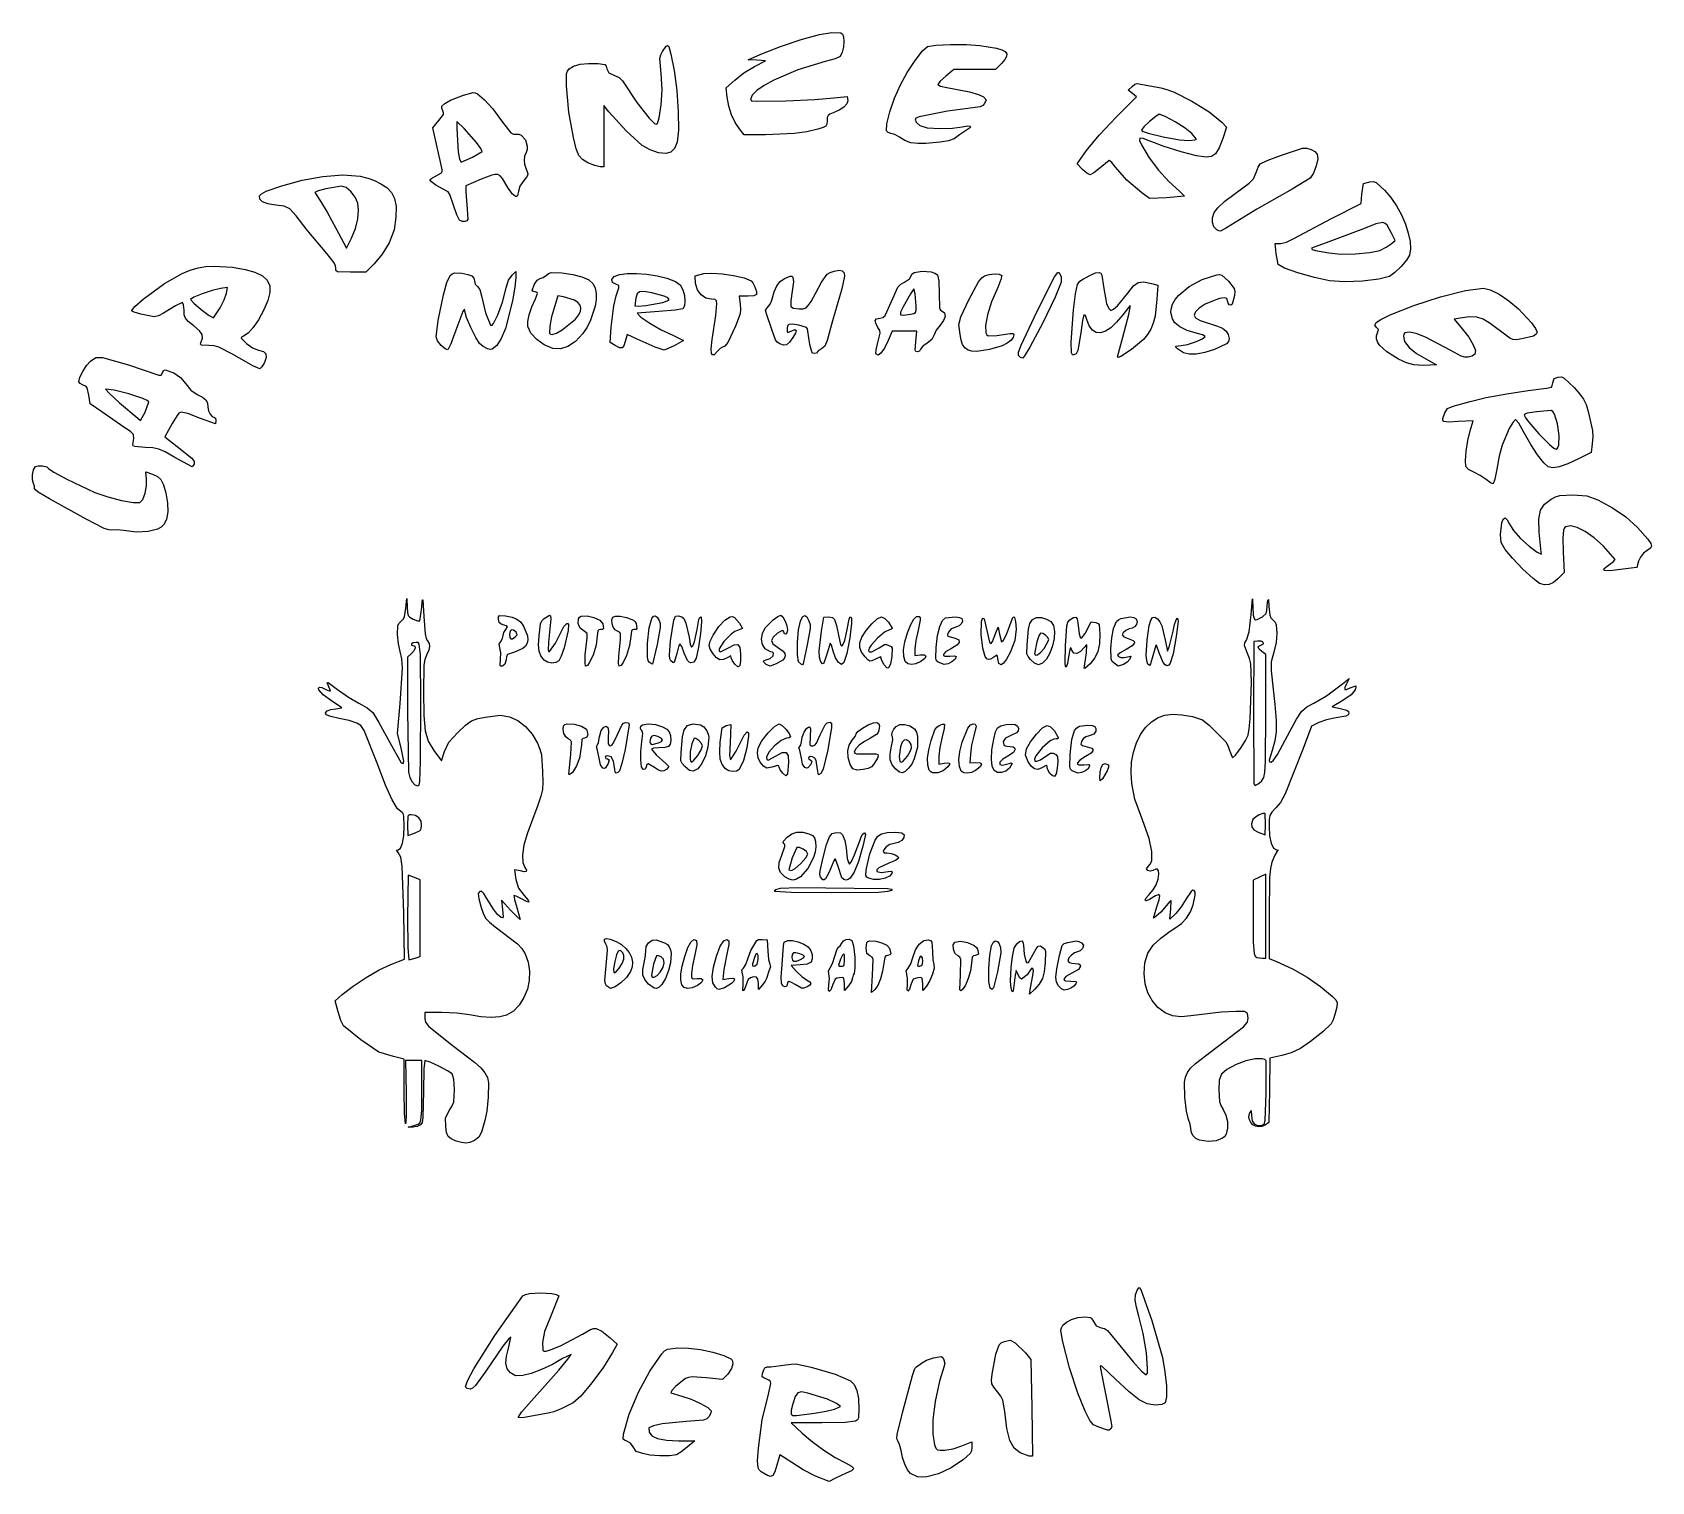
# Model space of a CAD drawing. Extents: x 2 to 289, y 12 to 268.
import ezdxf

# ---------------------------------------------------------------- set-up
doc = ezdxf.new("R2010")
doc.units = 0

msp = doc.modelspace()

# ---------------------------------------------------------------- linework, layer by layer
at = {"layer": 'Layer 1'}
for p, q in [((134.597225, 265.869622), (138.24757, 267.09604)), ((138.24757, 267.09604), (141.472209, 267.987283)), ((141.472209, 267.987283), (143.666227, 268.357022)), ((143.666227, 268.357022), (145.283582, 268.296679)), ((145.283582, 268.296679), (145.5614, 268.046451)), ((145.5614, 268.046451), (145.737718, 267.551349)), ((145.824117, 266.773956), (145.733197, 265.821353)), ((145.737718, 267.551349), (145.824117, 266.773956)), ((113.259184, 263.73058), (113.405445, 264.373145)), ((113.472959, 261.068366), (113.259184, 263.73058)), ((113.405445, 264.373145), (113.752178, 265.003549)), ((113.752178, 265.003549), (114.394997, 265.911867)), ((114.394997, 265.911867), (114.627868, 266.018288)), ((114.627868, 266.018288), (114.830257, 265.845163)), ((114.830257, 265.845163), (115.229212, 264.517111)), ((115.229212, 264.517111), (115.763119, 261.64138)), ((128.870411, 263.51007), (131.126089, 264.494357)), ((130.420533, 263.422392), (128.870411, 263.51007)), ((131.126089, 264.494357), (134.597225, 265.869622)), ((144.278634, 263.681037), (142.531496, 263.179054)), ((145.142128, 264.101386), (144.278634, 263.681037)), ((145.49564, 264.871257), (145.142128, 264.101386)), ((145.733197, 265.821353), (145.49564, 264.871257)), ((158.426717, 263.410443), (159.711645, 265.072655)), ((159.711645, 265.072655), (160.603833, 265.876946)), ((160.603833, 265.876946), (162.084595, 266.099783)), ((162.084595, 266.099783), (164.645336, 266.211713)), ((164.645336, 266.211713), (167.497275, 266.198369)), ((167.497275, 266.198369), (169.851632, 266.045386)), ((169.851632, 266.045386), (172.81251, 265.562288)), ((172.81251, 265.562288), (173.748386, 265.28096)), ((174.285465, 263.542531), (173.708986, 262.880088)), ((173.748386, 265.28096), (174.345448, 264.953232)), ((174.595817, 264.098928), (174.285465, 263.542531)), ((174.345448, 264.953232), (174.621868, 264.564192)), ((174.621868, 264.564192), (174.595817, 264.098928)), ((96.719645, 261.025194), (96.896695, 261.521657)), ((96.728178, 258.926694), (96.719645, 261.025194)), ((96.896695, 261.521657), (97.243601, 261.935544)), ((97.243601, 261.935544), (98.00767, 262.403694)), ((98.00767, 262.403694), (99.169006, 262.724663)), ((99.169006, 262.724663), (100.640708, 262.882644)), ((100.640708, 262.882644), (102.335878, 262.86183)), ((102.335878, 262.86183), (103.55567, 262.658321)), ((103.55567, 262.658321), (103.775002, 262.395485)), ((103.775002, 262.395485), (103.889342, 261.932289)), ((103.889342, 261.932289), (104.217742, 261.195507)), ((104.217742, 261.195507), (105.139276, 260.783969)), ((105.139276, 260.783969), (106.051308, 260.367072)), ((113.678025, 258.208254), (113.472959, 261.068366)), ((115.763119, 261.64138), (116.239631, 258.078094)), ((126.497337, 259.921438), (128.141372, 261.178123)), ((128.141372, 261.178123), (129.98496, 262.303259)), ((129.98496, 262.303259), (131.970653, 263.334714)), ((131.970653, 263.334714), (130.420533, 263.422392)), ((137.671705, 261.728401), (133.429865, 259.924186)), ((142.531496, 263.179054), (137.671705, 261.728401)), ((155.804311, 259.10138), (157.030466, 261.28759)), ((157.030466, 261.28759), (158.426717, 263.410443)), ((165.262529, 261.782491), (163.856591, 260.620692)), ((168.94987, 261.782491), (165.262529, 261.782491)), ((172.63721, 261.782491), (168.94987, 261.782491)), ((173.708986, 262.880088), (172.63721, 261.782491)), ((97.176122, 254.250726), (96.728178, 258.926694)), ((106.051308, 260.367072), (106.667029, 259.787504)), ((106.667029, 259.787504), (109.206947, 255.963798)), ((113.47912, 255.527617), (113.678025, 258.208254)), ((116.239631, 258.078094), (116.507211, 254.330823)), ((124.995404, 258.571072), (126.497337, 259.921438)), ((125.185289, 256.89271), (124.995404, 258.571072)), ((130.428352, 258.079904), (129.587211, 257.240704)), ((131.735169, 258.98746), (130.428352, 258.079904)), ((133.429865, 259.924186), (131.735169, 258.98746)), ((154.776469, 256.747598), (155.804311, 259.10138)), ((162.863647, 259.707352), (162.450653, 259.142912)), ((162.450653, 259.142912), (162.906618, 258.859611)), ((163.856591, 260.620692), (162.863647, 259.707352)), ((162.906618, 258.859611), (164.002875, 258.6222)), ((164.002875, 258.6222), (168.046908, 257.852898)), ((168.046908, 257.852898), (169.594963, 257.398066)), ((196.096681, 258.116284), (196.831862, 258.797628)), ((196.848671, 257.524768), (196.096681, 258.116284)), ((196.831862, 258.797628), (197.274495, 259.172009)), ((197.274495, 259.172009), (197.662127, 259.331256)), ((197.662127, 259.331256), (198.98086, 259.106015)), ((198.98086, 259.106015), (201.883775, 258.537877)), ((201.883775, 258.537877), (202.921647, 258.278648)), ((202.921647, 258.278648), (204.250295, 257.763866)), ((74.669301, 254.948225), (74.684563, 255.299511)), ((74.864649, 254.479131), (74.669301, 254.948225)), ((74.684563, 255.299511), (75.241081, 255.784795)), ((75.241081, 255.784795), (76.243943, 256.361252)), ((76.243943, 256.361252), (78.512089, 257.241454)), ((78.512089, 257.241454), (80.261669, 257.705409)), ((80.261669, 257.705409), (80.584409, 257.689198)), ((80.584409, 257.689198), (81.03427, 257.460124)), ((81.03427, 257.460124), (82.234776, 256.443283)), ((82.234776, 256.443283), (83.702035, 254.814689)), ((104.233229, 254.297348), (103.325095, 255.419986)), ((103.325095, 255.419986), (103.325095, 249.993458)), ((109.206947, 255.963798), (111.396994, 253.174714)), ((113.152256, 253.225091), (113.47912, 255.527617)), ((125.471347, 255.277859), (125.185289, 256.89271)), ((125.941299, 253.756901), (125.471347, 255.277859)), ((129.587211, 257.240704), (129.289542, 256.509046)), ((129.289542, 256.509046), (129.48008, 256.274774)), ((129.48008, 256.274774), (130.320931, 256.162427)), ((130.320931, 256.162427), (135.568986, 256.232316)), ((135.568986, 256.232316), (140.647077, 256.465805)), ((140.647077, 256.465805), (144.038159, 256.785966)), ((144.038159, 256.785966), (146.366492, 257.029244)), ((145.801847, 255.140939), (144.979722, 254.613006)), ((146.322958, 255.697263), (145.801847, 255.140939)), ((146.505097, 256.251339), (146.322958, 255.697263)), ((146.366492, 257.029244), (146.505097, 256.251339)), ((153.930457, 254.275006), (154.776469, 256.747598)), ((169.910818, 255.16081), (167.758573, 254.877239)), ((169.594963, 257.398066), (170.502047, 256.978635)), ((170.382727, 255.399342), (169.910818, 255.16081)), ((170.70348, 255.779469), (170.382727, 255.399342)), ((170.502047, 256.978635), (171.002733, 256.451384)), ((171.002733, 256.451384), (170.70348, 255.779469)), ((193.987849, 253.36065), (197.60066, 256.933253)), ((197.60066, 256.933253), (196.848671, 257.524768)), ((204.250295, 257.763866), (207.376221, 256.19421)), ((207.376221, 256.19421), (210.454163, 254.282043)), ((73.127317, 251.503144), (74.16866, 252.773504)), ((74.16866, 252.773504), (74.968732, 253.821811)), ((75.009869, 254.150726), (74.864649, 254.479131)), ((74.968732, 253.821811), (75.009869, 254.150726)), ((78.651648, 251.328474), (77.36065, 252.586681)), ((77.36065, 252.586681), (77.362344, 251.328474)), ((83.702035, 254.814689), (85.274895, 252.734148)), ((85.274895, 252.734148), (86.888589, 250.615859)), ((97.977633, 249.782331), (97.176122, 254.250726)), ((107.283178, 250.949561), (104.233229, 254.297348)), ((111.396994, 253.174714), (112.306743, 252.26962)), ((112.306743, 252.26962), (112.603203, 252.121347)), ((112.603203, 252.121347), (112.826647, 252.212752)), ((112.826647, 252.212752), (113.152256, 253.225091)), ((116.507211, 254.330823), (116.537792, 251.060245)), ((126.569125, 252.398098), (125.941299, 253.756901)), ((127.328803, 251.269712), (126.569125, 252.398098)), ((142.807386, 252.132092), (142.624118, 251.772877)), ((142.836209, 252.731876), (142.807386, 252.132092)), ((142.866292, 253.301215), (142.836209, 252.731876)), ((143.004625, 253.662205), (142.866292, 253.301215)), ((143.323334, 253.911088), (143.004625, 253.662205)), ((143.894542, 254.144107), (143.323334, 253.911088)), ((144.979722, 254.613006), (143.894542, 254.144107)), ((153.370949, 250.941801), (153.413032, 252.175706)), ((153.413032, 252.175706), (153.930457, 254.275006)), ((158.561571, 253.178705), (158.395837, 252.829702)), ((158.395837, 252.829702), (158.634733, 252.394698)), ((159.134542, 253.413781), (158.561571, 253.178705)), ((158.634733, 252.394698), (159.275653, 251.901619)), ((164.13177, 254.401525), (159.134542, 253.413781)), ((167.758573, 254.877239), (164.13177, 254.401525)), ((190.950249, 250.148796), (193.987849, 253.36065)), ((199.890928, 252.592503), (198.881213, 251.642991)), ((200.96518, 253.484973), (199.890928, 252.592503)), ((201.60602, 253.880269), (200.96518, 253.484973)), ((202.663145, 253.481692), (201.60602, 253.880269)), ((204.387854, 252.531033), (202.663145, 253.481692)), ((206.163269, 251.395902), (204.387854, 252.531033)), ((210.454163, 254.282043), (212.676732, 252.480501)), ((212.676732, 252.480501), (213.513921, 251.60521)), ((73.867416, 248.046734), (73.127317, 251.503144)), ((77.362344, 251.328474), (77.594627, 247.221214)), ((80.808277, 248.881347), (78.651648, 251.328474)), ((86.888589, 250.615859), (87.344031, 250.334)), ((87.344031, 250.334), (87.797115, 250.351228)), ((87.797115, 250.351228), (88.293257, 250.355404)), ((88.293257, 250.355404), (88.752162, 250.169249)), ((88.752162, 250.169249), (89.477128, 249.37277)), ((89.477128, 249.37277), (89.809748, 248.255429)), ((98.473792, 247.751353), (97.977633, 249.782331)), ((103.325095, 249.993458), (103.325095, 244.566934)), ((110.141636, 248.346339), (107.283178, 250.949561)), ((116.537792, 251.060245), (116.303304, 248.927036)), ((128.201747, 250.211379), (127.328803, 251.269712)), ((127.328803, 251.269712), (127.328803, 251.269712)), ((131.920643, 250.21697), (128.201747, 250.211379)), ((137.099709, 250.462255), (131.920643, 250.21697)), ((139.235978, 250.779914), (137.099709, 250.462255)), ((141.213431, 251.243418), (139.235978, 250.779914)), ((142.1412, 251.521046), (141.213431, 251.243418)), ((142.624118, 251.772877), (142.1412, 251.521046)), ((153.666355, 250.62526), (153.370949, 250.941801)), ((154.135071, 250.493601), (153.666355, 250.62526)), ((154.822497, 250.288247), (154.135071, 250.493601)), ((155.643738, 249.794525), (154.822497, 250.288247)), ((156.617324, 249.222679), (155.643738, 249.794525)), ((157.671019, 248.829498), (156.617324, 249.222679)), ((159.275653, 251.901619), (160.530086, 251.452486)), ((160.530086, 251.452486), (162.819568, 251.341323)), ((162.819568, 251.341323), (165.046169, 251.434121)), ((165.295735, 249.550285), (164.317023, 249.159892)), ((165.046169, 251.434121), (166.710936, 251.658716)), ((166.267277, 250.216321), (165.295735, 249.550285)), ((168.059698, 251.43094), (166.267277, 250.216321)), ((166.710936, 251.658716), (167.663112, 251.820178)), ((167.663112, 251.820178), (168.176465, 251.761191)), ((168.225017, 251.575089), (168.059698, 251.43094)), ((168.176465, 251.761191), (168.225017, 251.575089)), ((188.720389, 247.44353), (190.950249, 250.148796)), ((198.190185, 249.628371), (198.124842, 249.255823)), ((198.124842, 249.255823), (198.467974, 248.44749)), ((198.72333, 249.599168), (198.190185, 249.628371)), ((198.881213, 251.642991), (198.433986, 251.076565)), ((198.433986, 251.076565), (198.759837, 250.853203)), ((199.783607, 249.202251), (198.72333, 249.599168)), ((198.759837, 250.853203), (199.626361, 250.555921)), ((199.626361, 250.555921), (202.315252, 249.884377)), ((202.449783, 248.200231), (199.783607, 249.202251)), ((202.315252, 249.884377), (205.168309, 249.351492)), ((205.168309, 249.351492), (206.85318, 249.246825)), ((207.372512, 250.443907), (206.163269, 251.395902)), ((206.85318, 249.246825), (207.82768, 249.364712)), ((208.149418, 249.545552), (207.372512, 250.443907)), ((207.82768, 249.364712), (208.11181, 249.398802)), ((207.82768, 249.364712), (207.82768, 249.364712)), ((208.11181, 249.398802), (208.149418, 249.545552)), ((212.833475, 249.606529), (212.186763, 247.916445)), ((213.513921, 251.60521), (212.833475, 249.606529)), ((74.745071, 244.083151), (73.867416, 248.046734)), ((77.594627, 247.221214), (77.833434, 245.906616)), ((80.116607, 246.309845), (81.839432, 247.284362)), ((81.606017, 247.797104), (80.808277, 248.881347)), ((81.839432, 247.284362), (81.606017, 247.797104)), ((89.318861, 246.43876), (89.236762, 245.768473)), ((89.587759, 247.110865), (89.318861, 246.43876)), ((89.778221, 247.668198), (89.587759, 247.110865)), ((89.809748, 248.255429), (89.778221, 247.668198)), ((98.929155, 246.567578), (98.473792, 247.751353)), ((99.548809, 245.872579), (98.929155, 246.567578)), ((111.52383, 247.554365), (110.141636, 248.346339)), ((113.026819, 247.065538), (111.52383, 247.554365)), ((114.317746, 246.925768), (113.026819, 247.065538)), ((115.228274, 247.152009), (114.317746, 246.925768)), ((115.857195, 247.800389), (115.228274, 247.152009)), ((116.303304, 248.927036), (115.857195, 247.800389)), ((158.911448, 248.679028), (157.671019, 248.829498)), ((157.671019, 248.829498), (157.671019, 248.829498)), ((160.333986, 248.690723), (158.911448, 248.679028)), ((162.830115, 248.916313), (160.333986, 248.690723)), ((164.317023, 249.159892), (162.830115, 248.916313)), ((187.065742, 245.099013), (188.720389, 247.44353)), ((198.467974, 248.44749), (199.799761, 246.188068)), ((205.458226, 247.25131), (202.449783, 248.200231)), ((208.161973, 246.543169), (205.458226, 247.25131)), ((209.914058, 246.263485), (208.161973, 246.543169)), ((210.85819, 246.395086), (209.914058, 246.263485)), ((211.572046, 246.896018), (210.85819, 246.395086)), ((212.186763, 247.916445), (211.572046, 246.896018)), ((220.712356, 245.702174), (223.035803, 246.606016)), ((223.035803, 246.606016), (226.938431, 247.859669)), ((226.938431, 247.859669), (227.726343, 247.849505)), ((227.726343, 247.849505), (228.470912, 247.652442)), ((228.470912, 247.652442), (229.103831, 247.295931)), ((229.103831, 247.295931), (229.556795, 246.807423)), ((229.556795, 246.807423), (229.630559, 245.992856)), ((73.722721, 242.994174), (74.637523, 243.488633)), ((74.637523, 243.488633), (74.768772, 243.748431)), ((74.768772, 243.748431), (74.745071, 244.083151)), ((77.833434, 245.906616), (78.112321, 245.413601)), ((78.112321, 245.413601), (80.116607, 246.309845)), ((80.116607, 246.309845), (80.116607, 246.309845)), ((89.236762, 245.768473), (89.342502, 245.038576)), ((89.342502, 245.038576), (89.637119, 244.187644)), ((89.637119, 244.187644), (89.861948, 243.591915)), ((89.861948, 243.591915), (89.886685, 243.175028)), ((100.53784, 245.307928), (99.548809, 245.872579)), ((101.778986, 244.784601), (100.53784, 245.307928)), ((100.53784, 245.307928), (100.53784, 245.307928)), ((102.674968, 244.566934), (101.778986, 244.784601)), ((103.325095, 244.566934), (102.674968, 244.566934)), ((188.007447, 244.127418), (187.065742, 245.099013)), ((188.792749, 243.441229), (188.007447, 244.127418)), ((190.046287, 243.528885), (189.358414, 243.155823)), ((191.125404, 244.425823), (190.046287, 243.528885)), ((192.763894, 245.695823), (191.125404, 244.425823)), ((193.207421, 245.343486), (192.763894, 245.695823)), ((193.879524, 244.496378), (193.207421, 245.343486)), ((195.839667, 242.242913), (193.879524, 244.496378)), ((199.799761, 246.188068), (201.442601, 243.978327)), ((201.442601, 243.978327), (203.280812, 241.958813)), ((218.266808, 242.454818), (218.750072, 243.565175)), ((218.750072, 243.565175), (219.095137, 244.537478)), ((219.095137, 244.537478), (219.424163, 245.087165)), ((219.424163, 245.087165), (220.712356, 245.702174)), ((228.868821, 243.472708), (228.281645, 242.588694)), ((229.359847, 244.744356), (228.868821, 243.472708)), ((229.630559, 245.992856), (229.359847, 244.744356)), ((43.612305, 240.243286), (46.398735, 241.243476)), ((46.398735, 241.243476), (50.010442, 242.205481)), ((50.010442, 242.205481), (53.671086, 242.891211)), ((54.184039, 240.704356), (52.823325, 240.319442)), ((53.671086, 242.891211), (57.19212, 243.154433)), ((56.96239, 241.180267), (54.184039, 240.704356)), ((57.763902, 240.907368), (56.96239, 241.180267)), ((57.19212, 243.154433), (60.23185, 242.911858)), ((58.618463, 240.202045), (57.763902, 240.907368)), ((60.23185, 242.911858), (61.577389, 242.599805)), ((61.577389, 242.599805), (62.809998, 242.159994)), ((62.809998, 242.159994), (63.932143, 241.591989)), ((63.932143, 241.591989), (64.946287, 240.895353)), ((64.946287, 240.895353), (65.819556, 240.017429)), ((72.562872, 242.282051), (72.903582, 242.593555)), ((72.880682, 241.91633), (72.562872, 242.282051)), ((73.653337, 241.353019), (72.880682, 241.91633)), ((72.903582, 242.593555), (73.722721, 242.994174)), ((75.478538, 240.351728), (73.653337, 241.353019)), ((81.670776, 242.365513), (78.912872, 241.216792)), ((78.912872, 241.216792), (78.958338, 240.140196)), ((83.534082, 243.097966), (81.670776, 242.365513)), ((84.148363, 243.23537), (83.534082, 243.097966)), ((84.629463, 243.196086), (84.148363, 243.23537)), ((85.036183, 242.96201), (84.629463, 243.196086)), ((85.427321, 242.515036), (85.036183, 242.96201)), ((86.398055, 240.909977), (85.427321, 242.515036)), ((87.140138, 239.798168), (86.398055, 240.909977)), ((88.505645, 241.179929), (88.254428, 240.251993)), ((89.171453, 242.162705), (88.505645, 241.179929)), ((89.670223, 242.758214), (89.171453, 242.162705)), ((89.886685, 243.175028), (89.670223, 242.758214)), ((189.358414, 243.155823), (188.792749, 243.441229)), ((198.505369, 239.959602), (195.839667, 242.242913)), ((203.280812, 241.958813), (205.198712, 240.270072)), ((213.17447, 238.479633), (217.515451, 241.688936)), ((217.515451, 241.688936), (218.266808, 242.454818)), ((225.113074, 240.646918), (218.870008, 237.087305)), ((228.281645, 242.588694), (225.113074, 240.646918)), ((237.435221, 239.768106), (237.71604, 241.60973)), ((237.71604, 241.60973), (238.872903, 241.930761)), ((238.872903, 241.930761), (239.460905, 241.977873)), ((239.460905, 241.977873), (239.959014, 241.818798)), ((239.959014, 241.818798), (241.454858, 240.437024)), ((42.427494, 239.443), (42.771176, 239.803275)), ((42.483902, 238.842898), (42.427494, 239.443)), ((42.956798, 238.386004), (42.483902, 238.842898)), ((42.771176, 239.803275), (43.612305, 240.243286)), ((43.890276, 238.047377), (42.956798, 238.386004)), ((45.328428, 237.802073), (43.890276, 238.047377)), ((46.788324, 237.601842), (45.328428, 237.802073)), ((52.823325, 240.319442), (52.242872, 240.023198)), ((52.242872, 240.023198), (53.208947, 238.508413)), ((53.208947, 238.508413), (54.415754, 236.576633)), ((59.363476, 239.234362), (58.618463, 240.202045)), ((59.836344, 238.174383), (59.363476, 239.234362)), ((59.984603, 236.896753), (59.836344, 238.174383)), ((65.819556, 240.017429), (66.351207, 238.960986)), ((66.351207, 238.960986), (66.589409, 237.573089)), ((75.814681, 240.12672), (75.478538, 240.351728)), ((76.116689, 239.678575), (75.814681, 240.12672)), ((76.776281, 237.802615), (76.116689, 239.678575)), ((77.358294, 236.060874), (76.776281, 237.802615)), ((78.958338, 240.140196), (79.204916, 237.059535)), ((87.716322, 239.311015), (87.140138, 239.798168)), ((87.933095, 239.304912), (87.716322, 239.311015)), ((88.097466, 239.458847), (87.933095, 239.304912)), ((88.254428, 240.251993), (88.097466, 239.458847)), ((199.846754, 238.954228), (198.505369, 239.959602)), ((198.505369, 239.959602), (198.505369, 239.959602)), ((202.879813, 239.118304), (199.846754, 238.954228)), ((206.045379, 239.399569), (202.879813, 239.118304)), ((205.198712, 240.270072), (206.045379, 239.399569)), ((211.949575, 237.34718), (213.17447, 238.479633)), ((232.055419, 235.440466), (237.313518, 238.085602)), ((237.313518, 238.085602), (237.435221, 239.768106)), ((241.454858, 240.437024), (242.560425, 239.128151)), ((242.560425, 239.128151), (243.558153, 237.651364)), ((47.784922, 237.131744), (46.788324, 237.601842)), ((48.945503, 235.895637), (47.784922, 237.131744)), ((50.89735, 233.397377), (48.945503, 235.895637)), ((54.415754, 236.576633), (55.960614, 233.709408)), ((59.406706, 233.686473), (59.835881, 235.370171)), ((59.835881, 235.370171), (59.984603, 236.896753)), ((66.58233, 235.700804), (66.285157, 233.406815)), ((66.589409, 237.573089), (66.58233, 235.700804)), ((77.820503, 235.116299), (77.358294, 236.060874)), ((78.264199, 234.896538), (77.820503, 235.116299)), ((77.820503, 235.116299), (77.820503, 235.116299)), ((78.801705, 234.897436), (78.264199, 234.896538)), ((79.132367, 235.031947), (78.801705, 234.897436)), ((79.288743, 235.3243), (79.132367, 235.031947)), ((79.204916, 237.059535), (79.288743, 235.3243)), ((211.000796, 234.728383), (211.021523, 235.584589)), ((211.021523, 235.584589), (211.321249, 236.501195)), ((211.321249, 236.501195), (211.949575, 237.34718)), ((218.870008, 237.087305), (213.503764, 233.811262)), ((225.401511, 231.907797), (232.055419, 235.440466)), ((243.558153, 237.651364), (244.422752, 236.072533)), ((244.422752, 236.072533), (245.128933, 234.457529)), ((54.359059, 229.217849), (50.89735, 233.397377)), ((55.960614, 233.709408), (57.817128, 230.174814)), ((58.713607, 231.937489), (59.406706, 233.686473)), ((66.285157, 233.406815), (65.359461, 231.149996)), ((211.250539, 233.9919), (211.000796, 234.728383)), ((211.762221, 233.434464), (211.250539, 233.9919)), ((212.109804, 233.23716), (211.762221, 233.434464)), ((211.762221, 233.434464), (211.762221, 233.434464)), ((212.437916, 233.217315), (212.109804, 233.23716)), ((213.503764, 233.811262), (212.437916, 233.217315)), ((237.743382, 233.607122), (231.595097, 231.29492)), ((239.935825, 234.50126), (237.743382, 233.607122)), ((241.168255, 234.730522), (239.935825, 234.50126)), ((241.571231, 234.575701), (241.168255, 234.730522)), ((241.91032, 234.23051), (241.571231, 234.575701)), ((242.631663, 232.936824), (241.91032, 234.23051)), ((243.323082, 231.57237), (242.631663, 232.936824)), ((245.128933, 234.457529), (245.651407, 232.872225)), ((245.651407, 232.872225), (245.964885, 231.38249)), ((55.657666, 227.585661), (54.359059, 229.217849)), ((57.817128, 230.174814), (58.713607, 231.937489)), ((58.713607, 231.937489), (58.713607, 231.937489)), ((65.359461, 231.149996), (64.154545, 229.099266)), ((222.304791, 229.256378), (222.112626, 231.020267)), ((222.112626, 231.020267), (223.059162, 231.020267)), ((222.606249, 227.299322), (222.304791, 229.256378)), ((223.059162, 231.020267), (224.127573, 231.261025)), ((224.127573, 231.261025), (225.401511, 231.907797)), ((231.595097, 231.29492), (228.524449, 230.165159)), ((228.524449, 230.165159), (228.62923, 229.952419)), ((228.62923, 229.952419), (229.230005, 229.770113)), ((229.230005, 229.770113), (231.595097, 229.342061)), ((231.595097, 229.342061), (233.726219, 229.144216)), ((233.726219, 229.144216), (236.336247, 229.171954)), ((236.336247, 229.171954), (238.824113, 229.395633)), ((238.824113, 229.395633), (240.588749, 229.785607)), ((240.588749, 229.785607), (241.758741, 230.344006)), ((240.588749, 229.785607), (240.588749, 229.785607)), ((241.758741, 230.344006), (242.642743, 230.943539)), ((242.642743, 230.943539), (243.323082, 231.57237)), ((246.044077, 230.054198), (245.863694, 228.953218)), ((245.964885, 231.38249), (246.044077, 230.054198)), ((28.785067, 225.680442), (30.197064, 226.272155)), ((30.197064, 226.272155), (31.573312, 226.687163)), ((31.573312, 226.687163), (32.961223, 226.936866)), ((32.961223, 226.936866), (34.408209, 227.032666)), ((34.408209, 227.032666), (37.669058, 226.808163)), ((37.669058, 226.808163), (39.89218, 226.429278)), ((39.89218, 226.429278), (41.646041, 225.933505)), ((55.916607, 227.050977), (55.657666, 227.585661)), ((55.96163, 226.629073), (55.916607, 227.050977)), ((55.95172, 226.231039), (55.96163, 226.629073)), ((55.96163, 226.629073), (55.96163, 226.629073)), ((62.753138, 227.421934), (61.248753, 225.940267)), ((64.154545, 229.099266), (62.753138, 227.421934)), ((144.082194, 226.116123), (144.956161, 226.269893)), ((144.956161, 226.269893), (145.530159, 226.189237)), ((223.731026, 226.680372), (222.606249, 227.299322)), ((226.122162, 225.84216), (223.731026, 226.680372)), ((244.391467, 226.927164), (243.293631, 225.875441)), ((245.335008, 228.045414), (244.391467, 226.927164)), ((245.863694, 228.953218), (245.335008, 228.045414)), ((21.884462, 221.145611), (25.664172, 223.921295)), ((25.664172, 223.921295), (28.785067, 225.680442)), ((41.646041, 225.933505), (42.946881, 225.298807)), ((42.946881, 225.298807), (43.81094, 224.503148)), ((43.81094, 224.503148), (44.254457, 223.524491)), ((44.254457, 223.524491), (44.293672, 222.3408)), ((56.219387, 226.02653), (55.95172, 226.231039)), ((58.56005, 225.940267), (56.219387, 226.02653)), ((61.248753, 225.940267), (58.56005, 225.940267)), ((74.988826, 221.927618), (75.568353, 224.141698)), ((75.568353, 224.141698), (76.169048, 225.360974)), ((76.169048, 225.360974), (76.540475, 225.672122)), ((76.540475, 225.672122), (76.992962, 225.824045)), ((76.992962, 225.824045), (78.242143, 225.769511)), ((78.242143, 225.769511), (79.309248, 225.556027)), ((79.309248, 225.556027), (79.993413, 225.280738)), ((79.993413, 225.280738), (80.357681, 224.904469)), ((80.357681, 224.904469), (80.465095, 224.388045)), ((80.465095, 224.388045), (80.619562, 223.819067)), ((80.619562, 223.819067), (80.996322, 223.418047)), ((80.996322, 223.418047), (81.441809, 222.867109)), ((86.096698, 223.197276), (86.514517, 224.502404)), ((86.514517, 224.502404), (87.109481, 225.387256)), ((87.109481, 225.387256), (87.802872, 226.038658)), ((87.802872, 224.975462), (87.630712, 223.303807)), ((87.802872, 226.038658), (87.802872, 224.975462)), ((90.670945, 222.746931), (91.100696, 223.814025)), ((91.100696, 223.814025), (91.586329, 224.537913)), ((91.586329, 224.537913), (92.088473, 224.811378)), ((92.088473, 224.811378), (92.626495, 224.987668)), ((92.626495, 224.987668), (93.200796, 225.411515)), ((93.200796, 225.411515), (93.584981, 225.730039)), ((93.584981, 225.730039), (94.042806, 225.885647)), ((94.042806, 225.885647), (95.922067, 225.819442)), ((95.922067, 225.819442), (97.880291, 225.546879)), ((97.880291, 225.546879), (99.482068, 225.122846)), ((99.482068, 225.122846), (100.690219, 224.560395)), ((100.690219, 224.560395), (101.467564, 223.872575)), ((101.467564, 223.872575), (101.837804, 223.127517)), ((104.791634, 224.623664), (104.916997, 224.910108)), ((104.890899, 224.123034), (104.791634, 224.623664)), ((105.452316, 223.846173), (104.890899, 224.123034)), ((104.916997, 224.910108), (105.19307, 225.153453)), ((105.19307, 225.153453), (106.134076, 225.512702)), ((105.994391, 223.595363), (105.452316, 223.846173)), ((105.99678, 223.176784), (105.994391, 223.595363)), ((106.134076, 225.512702), (107.488117, 225.705119)), ((107.488117, 225.705119), (109.128658, 225.734412)), ((109.128658, 225.734412), (110.929162, 225.604288)), ((110.929162, 225.604288), (112.763094, 225.318455)), ((112.763094, 225.318455), (114.503917, 224.880621)), ((114.503917, 224.880621), (116.025097, 224.294494)), ((116.025097, 224.294494), (116.855575, 223.695784)), ((116.855575, 223.695784), (117.349724, 222.833542)), ((119.51182, 225.28773), (121.018842, 225.696204)), ((119.559118, 223.927757), (119.51182, 225.28773)), ((119.920891, 222.806936), (119.559118, 223.927757)), ((121.018842, 225.696204), (122.437721, 225.791574)), ((122.437721, 225.791574), (124.273722, 225.676798)), ((124.273722, 225.676798), (126.265215, 225.380008)), ((126.265215, 225.380008), (128.150569, 224.929339)), ((128.150569, 224.929339), (129.389861, 224.398724)), ((129.389861, 224.398724), (129.726111, 224.029472)), ((129.726111, 224.029472), (129.995989, 223.495715)), ((129.995989, 223.495715), (130.354541, 222.519082)), ((133.479502, 222.471812), (133.953432, 223.554885)), ((133.953432, 223.554885), (134.540785, 224.322174)), ((134.540785, 224.322174), (135.282615, 224.845256)), ((135.282615, 224.845256), (136.2828, 225.241514)), ((136.2828, 225.241514), (136.599183, 225.232963)), ((136.599183, 225.232963), (136.80454, 225.068056)), ((136.916515, 224.213469), (136.687405, 222.566337)), ((136.80454, 225.068056), (136.916515, 224.213469)), ((140.860653, 222.312498), (141.846088, 224.161203)), ((141.846088, 224.161203), (142.876821, 225.572197)), ((142.876821, 225.572197), (143.391244, 225.894463)), ((143.391244, 225.894463), (144.082194, 226.116123)), ((145.940718, 225.248823), (145.451989, 223.012118)), ((145.530159, 226.189237), (145.844805, 225.855198)), ((145.844805, 225.855198), (145.940718, 225.248823)), ((155.360182, 223.280913), (155.857005, 223.807462)), ((155.857005, 223.807462), (156.543891, 224.196701)), ((156.543891, 224.196701), (157.420755, 224.754211)), ((157.420755, 224.754211), (157.694988, 225.269442)), ((157.694988, 225.269442), (157.836935, 225.60721)), ((157.836935, 225.60721), (158.271543, 225.863132)), ((158.271543, 225.863132), (159.684463, 226.114733)), ((159.684463, 226.114733), (161.265187, 225.994833)), ((161.265187, 225.994833), (161.909551, 225.786379)), ((161.909551, 225.786379), (162.345156, 225.474019)), ((162.345156, 225.474019), (162.614842, 224.433891)), ((162.614842, 224.433891), (162.685606, 222.124911)), ((167.911472, 221.039933), (169.634485, 224.212328)), ((169.634485, 224.212328), (170.193491, 224.951428)), ((170.193491, 224.951428), (170.666763, 225.305267)), ((170.666763, 225.305267), (171.508963, 225.549824)), ((171.508963, 225.549824), (172.463725, 225.647274)), ((172.463725, 225.647274), (173.287885, 225.59187)), ((173.602282, 224.638793), (173.032152, 223.255312)), ((173.287885, 225.59187), (173.738278, 225.377866)), ((173.738278, 225.377866), (173.602282, 224.638793)), ((179.990078, 219.04958), (183.065271, 225.12251)), ((183.065271, 225.12251), (183.641208, 225.885249)), ((184.230129, 224.176486), (183.178302, 221.518518)), ((183.641208, 225.885249), (183.814056, 225.910714)), ((183.814056, 225.910714), (183.957889, 225.779872)), ((183.957889, 225.779872), (184.223593, 225.100456)), ((184.223593, 225.100456), (184.230129, 224.176486)), ((186.775294, 222.089139), (187.118061, 223.752492)), ((187.118061, 223.752492), (187.541911, 224.347738)), ((187.541911, 224.347738), (188.183277, 224.785496)), ((188.183277, 224.785496), (189.685097, 225.527207)), ((189.685097, 225.527207), (190.349202, 225.799908)), ((190.349202, 225.799908), (190.955097, 225.871233)), ((190.955097, 225.871233), (191.258939, 225.753496)), ((191.258939, 225.753496), (191.462182, 225.399572)), ((191.462182, 225.399572), (191.751743, 223.412612)), ((191.751743, 223.412612), (192.292116, 220.391302)), ((196.037121, 222.225729), (197.025256, 223.505642)), ((197.025256, 223.505642), (197.863538, 224.139997)), ((197.863538, 224.139997), (198.838249, 224.245645)), ((198.838249, 224.245645), (200.23567, 223.939436)), ((200.23567, 223.939436), (201.331796, 223.635087)), ((201.331796, 223.635087), (201.189912, 221.189344)), ((206.863036, 223.398574), (209.185394, 224.651283)), ((209.185394, 224.651283), (211.794505, 225.501922)), ((211.794505, 225.501922), (212.255326, 225.550297)), ((212.255326, 225.550297), (212.671591, 225.418676)), ((212.671591, 225.418676), (213.829386, 224.3573)), ((213.829386, 224.3573), (214.853423, 223.05233)), ((229.037832, 225.01718), (226.122162, 225.84216)), ((231.736209, 224.437925), (229.037832, 225.01718)), ((234.344642, 224.263), (231.736209, 224.437925)), ((231.736209, 224.437925), (231.736209, 224.437925)), ((237.521634, 224.363964), (234.344642, 224.263)), ((240.447376, 224.684233), (237.521634, 224.363964)), ((242.302058, 225.167218), (240.447376, 224.684233)), ((243.293631, 225.875441), (242.302058, 225.167218)), ((20.392053, 219.853393), (21.884462, 221.145611)), ((28.834571, 220.578045), (27.604488, 220.008446)), ((29.022485, 220.171503), (28.834571, 220.578045)), ((30.847548, 221.534255), (30.229539, 221.124566)), ((30.229539, 221.124566), (30.822586, 220.454097)), ((32.319366, 222.126171), (30.847548, 221.534255)), ((34.071686, 222.694076), (32.319366, 222.126171)), ((35.531196, 223.031733), (34.071686, 222.694076)), ((35.479014, 219.60871), (36.177224, 221.073585)), ((36.784263, 223.203485), (35.531196, 223.031733)), ((36.177224, 221.073585), (36.584393, 222.243543)), ((36.584393, 222.243543), (36.784263, 223.203485)), ((43.944823, 220.930039), (43.224151, 219.270171)), ((44.293672, 222.3408), (43.944823, 220.930039)), ((74.063543, 217.372015), (74.988826, 221.927618)), ((81.441809, 222.867109), (81.716609, 221.785341)), ((81.716609, 221.785341), (82.447004, 218.762614)), ((84.612336, 218.408371), (85.432273, 220.666255)), ((85.432273, 220.666255), (86.096698, 223.197276)), ((87.188334, 220.894081), (85.937525, 215.99976)), ((87.630712, 223.303807), (87.188334, 220.894081)), ((90.609705, 219.799795), (91.245193, 221.235033)), ((90.812338, 222.58156), (90.670945, 222.746931)), ((91.206501, 222.467393), (90.812338, 222.58156)), ((91.533114, 222.362335), (91.206501, 222.467393)), ((91.245193, 221.235033), (91.646037, 222.198204)), ((91.646037, 222.198204), (91.533114, 222.362335)), ((95.234884, 221.752073), (94.598727, 219.824503)), ((96.246115, 221.570039), (95.234884, 221.752073)), ((98.148814, 220.98405), (96.246115, 221.570039)), ((98.762271, 220.577222), (98.148814, 220.98405)), ((99.146336, 220.10231), (98.762271, 220.577222)), ((101.837804, 223.127517), (102.017627, 222.194018)), ((102.016327, 221.116146), (101.843199, 219.93797)), ((102.017627, 222.194018), (102.016327, 221.116146)), ((105.1217, 220.01487), (105.532877, 221.782076)), ((105.532877, 221.782076), (105.99678, 223.176784)), ((109.020294, 221.371188), (108.831335, 220.008902)), ((109.263848, 222.129731), (109.020294, 221.371188)), ((109.652708, 222.481276), (109.263848, 222.129731)), ((110.426237, 222.502606), (109.652708, 222.481276)), ((111.823799, 222.270506), (110.426237, 222.502606)), ((110.77317, 220.055009), (113.767001, 220.577958)), ((114.026942, 221.696353), (111.823799, 222.270506)), ((113.767001, 220.577958), (114.564504, 220.862354)), ((113.767001, 220.577958), (113.767001, 220.577958)), ((114.666246, 221.393908), (114.026942, 221.696353)), ((114.564504, 220.862354), (114.896209, 221.119127)), ((114.896209, 221.119127), (114.666246, 221.393908)), ((117.349724, 222.833542), (117.605978, 221.799591)), ((117.688825, 220.801094), (117.598829, 219.981326)), ((117.605978, 221.799591), (117.688825, 220.801094)), ((120.550771, 221.92568), (119.920891, 222.806936)), ((121.383392, 221.349146), (120.550771, 221.92568)), ((122.353389, 221.142489), (121.383392, 221.349146)), ((123.068114, 221.080878), (122.353389, 221.142489)), ((123.251671, 220.859899), (123.068114, 221.080878)), ((123.322393, 220.384169), (123.251671, 220.859899)), ((128.863742, 221.706934), (127.309056, 221.706934)), ((127.309056, 221.706934), (127.478463, 220.225267)), ((129.870299, 221.754052), (128.863742, 221.706934)), ((130.339938, 221.981648), (129.870299, 221.754052)), ((130.354541, 222.519082), (130.339938, 221.981648)), ((132.778382, 220.271284), (133.077941, 221.001378)), ((133.077941, 221.001378), (133.479502, 222.471812)), ((136.447502, 220.846814), (136.444282, 219.879982)), ((136.687405, 222.566337), (136.447502, 220.846814)), ((139.522564, 220.035027), (140.020201, 220.77441)), ((140.020201, 220.77441), (140.860653, 222.312498)), ((145.451989, 223.012118), (143.822155, 217.332489)), ((153.12645, 218.292156), (154.221908, 220.756965)), ((154.221908, 220.756965), (155.360182, 223.280913)), ((157.616071, 222.128376), (156.273204, 219.801934)), ((158.212432, 222.973152), (157.616071, 222.128376)), ((158.39315, 222.128376), (158.212432, 222.973152)), ((158.607263, 219.979971), (158.39315, 222.128376)), ((162.685606, 222.124911), (162.751876, 219.664738)), ((166.511986, 218.038287), (167.911472, 221.039933)), ((171.934915, 220.695734), (171.19059, 218.400091)), ((173.032152, 223.255312), (171.934915, 220.695734)), ((183.178302, 221.518518), (180.992326, 216.995763)), ((186.415488, 219.266407), (186.775294, 222.089139)), ((194.221519, 219.974318), (196.037121, 222.225729)), ((201.189912, 221.189344), (200.848664, 218.135176)), ((203.962615, 220.276747), (204.400618, 221.088177)), ((204.400618, 221.088177), (205.04844, 221.891245)), ((205.04844, 221.891245), (206.863036, 223.398574)), ((210.999059, 220.838344), (209.717968, 220.258432)), ((212.256145, 221.258948), (210.999059, 220.838344)), ((213.082415, 221.405023), (212.256145, 221.258948)), ((213.535738, 221.277404), (213.082415, 221.405023)), ((213.673986, 220.876924), (213.535738, 221.277404)), ((213.764658, 220.43283), (213.673986, 220.876924)), ((214.898825, 221.837826), (214.518274, 220.291973)), ((214.853423, 223.05233), (214.958251, 222.528481)), ((214.958251, 222.528481), (214.898825, 221.837826)), ((246.600021, 220.051361), (251.362991, 221.576943)), ((251.362991, 221.576943), (255.782923, 222.688237)), ((255.782923, 222.688237), (258.92931, 223.118045)), ((258.92931, 223.118045), (260.152286, 222.833947)), ((260.152286, 222.833947), (261.723855, 222.056277)), ((261.723855, 222.056277), (263.453259, 220.89697)), ((263.453259, 220.89697), (265.149739, 219.467961)), ((19.788814, 219.13357), (20.392053, 219.853393)), ((20.288917, 218.860794), (19.788814, 219.13357)), ((21.457245, 218.495497), (20.288917, 218.860794)), ((23.788128, 218.038045), (21.457245, 218.495497)), ((24.576357, 218.226735), (23.788128, 218.038045)), ((25.462948, 218.680391), (24.576357, 218.226735)), ((27.604488, 220.008446), (25.462948, 218.680391)), ((29.10065, 219.194072), (29.022485, 220.171503)), ((29.132558, 218.381161), (29.10065, 219.194072)), ((29.327906, 217.812266), (29.132558, 218.381161)), ((29.836135, 217.246358), (29.327906, 217.812266)), ((30.822586, 220.454097), (32.150749, 219.323417)), ((32.150749, 219.323417), (33.53756, 218.275379)), ((33.53756, 218.275379), (34.30655, 217.852837)), ((34.30655, 217.852837), (35.479014, 219.60871)), ((35.479014, 219.60871), (35.479014, 219.60871)), ((43.224151, 219.270171), (42.261375, 217.524961)), ((78.41118, 219.0065), (77.201731, 215.707632)), ((78.685607, 219.408962), (78.41118, 219.0065)), ((78.771761, 219.048025), (78.685607, 219.408962)), ((79.084723, 217.939116), (78.771761, 219.048025)), ((79.822704, 216.173155), (79.084723, 217.939116)), ((82.447004, 218.762614), (83.28029, 216.541886)), ((83.830478, 216.881092), (84.612336, 218.408371)), ((89.908768, 217.22715), (90.15203, 218.419053)), ((90.15203, 218.419053), (90.609705, 219.799795)), ((94.103628, 218.027918), (93.806586, 216.415267)), ((94.598727, 219.824503), (94.103628, 218.027918)), ((98.326685, 217.638946), (98.891182, 218.327635)), ((98.891182, 218.327635), (99.21389, 218.971662)), ((99.297909, 219.565172), (99.146336, 220.10231)), ((99.21389, 218.971662), (99.297909, 219.565172)), ((101.843199, 219.93797), (101.018631, 217.456973)), ((104.625208, 216.214144), (105.1217, 220.01487)), ((108.831335, 220.008902), (109.443745, 219.946177)), ((113.10322, 218.981917), (109.251764, 218.674529)), ((109.251764, 218.674529), (109.888197, 217.977462)), ((109.443745, 219.946177), (110.77317, 220.055009)), ((109.888197, 217.977462), (111.472205, 216.895891)), ((115.946844, 219.205037), (113.10322, 218.981917)), ((117.336553, 219.483562), (115.946844, 219.205037)), ((117.598829, 219.981326), (117.336553, 219.483562)), ((122.52246, 214.014217), (123.134437, 218.284552)), ((123.134437, 218.284552), (123.322393, 220.384169)), ((127.443161, 218.590505), (126.648997, 216.388219)), ((127.53241, 219.371231), (127.443161, 218.590505)), ((127.478463, 220.225267), (127.53241, 219.371231)), ((131.91997, 219.216912), (132.325164, 219.704886)), ((132.146, 218.575997), (131.91997, 219.216912)), ((133.096734, 215.783056), (132.146, 218.575997)), ((132.325164, 219.704886), (132.778382, 220.271284)), ((136.444282, 219.879982), (136.878054, 219.552443)), ((136.878054, 219.552443), (137.894678, 219.449156)), ((137.894678, 219.449156), (138.630436, 219.47879)), ((138.630436, 219.47879), (139.116186, 219.638617)), ((139.116186, 219.638617), (139.522564, 220.035027)), ((151.352677, 217.408347), (151.600772, 217.681165)), ((151.600772, 217.681165), (152.198002, 217.808497)), ((152.198002, 217.808497), (152.722864, 217.921435)), ((152.722864, 217.921435), (153.12645, 218.292156)), ((155.827033, 218.853501), (155.815549, 218.401018)), ((155.815549, 218.401018), (156.360171, 218.323863)), ((156.273204, 219.801934), (155.827033, 218.853501)), ((156.360171, 218.323863), (157.58232, 218.501412)), ((157.58232, 218.501412), (158.190654, 218.623639)), ((157.58232, 218.501412), (157.58232, 218.501412)), ((158.190654, 218.623639), (158.501472, 218.820238)), ((158.501472, 218.820238), (158.60895, 219.227063)), ((158.60895, 219.227063), (158.607263, 219.979971)), ((162.751876, 219.664738), (162.908362, 219.236517)), ((162.908362, 219.236517), (163.191357, 219.075968)), ((163.191357, 219.075968), (163.637204, 218.734184)), ((163.714093, 218.123405), (163.439742, 217.366355)), ((163.637204, 218.734184), (163.714093, 218.123405)), ((166.13065, 216.665488), (166.511986, 218.038287)), ((171.19059, 218.400091), (170.838998, 216.520107)), ((177.161223, 213.048215), (179.990078, 219.04958)), ((186.016209, 213.57408), (186.415488, 219.266407)), ((188.273512, 218.426721), (188.006147, 217.381399)), ((188.530786, 218.286164), (188.273512, 218.426721)), ((188.810889, 217.580055), (188.530786, 218.286164)), ((192.292116, 220.391302), (192.650601, 219.493394)), ((192.650601, 219.493394), (193.019302, 219.166934)), ((193.019302, 219.166934), (193.527945, 219.374116)), ((193.527945, 219.374116), (194.221519, 219.974318)), ((195.135348, 218.407592), (194.050981, 217.094579)), ((196.377681, 220.013601), (195.135348, 218.407592)), ((195.156734, 214.442889), (196.225536, 218.471942)), ((196.225536, 218.471942), (196.447282, 219.695554)), ((196.452787, 219.985505), (196.377681, 220.013601)), ((196.447282, 219.695554), (196.452787, 219.985505)), ((200.848664, 218.135176), (200.542361, 216.932867)), ((203.637165, 218.822541), (203.686608, 219.398693)), ((203.916551, 217.69552), (203.637165, 218.822541)), ((203.686608, 219.398693), (203.962615, 220.276747)), ((204.344956, 216.967083), (203.916551, 217.69552)), ((207.997735, 218.923776), (207.74732, 218.315458)), ((207.74732, 218.315458), (208.025248, 217.887992)), ((208.686073, 219.595838), (207.997735, 218.923776)), ((208.025248, 217.887992), (208.834882, 217.40914)), ((209.717968, 220.258432), (208.686073, 219.595838)), ((213.986135, 220.152292), (213.764658, 220.43283)), ((214.26261, 220.087832), (213.986135, 220.152292)), ((214.518274, 220.291973), (214.26261, 220.087832)), ((240.81644, 217.587068), (242.424523, 218.378684)), ((242.424523, 218.378684), (246.600021, 220.051361)), ((254.82458, 217.810114), (253.782951, 217.614712)), ((256.467762, 218.035829), (254.82458, 217.810114)), ((257.758427, 217.979158), (256.467762, 218.035829)), ((258.906852, 217.602768), (257.758427, 217.979158)), ((265.149739, 219.467961), (267.46908, 216.971052)), ((30.806684, 216.442406), (29.836135, 217.246358)), ((31.812647, 215.581664), (30.806684, 216.442406)), ((32.299473, 214.936129), (31.812647, 215.581664)), ((32.355754, 214.296115), (32.299473, 214.936129)), ((40.430651, 215.157376), (39.639675, 214.634527)), ((41.31738, 216.137442), (40.430651, 215.157376)), ((42.261375, 217.524961), (41.31738, 216.137442)), ((73.693906, 214.493289), (74.063543, 217.372015)), ((77.201731, 215.707632), (76.306014, 213.263647)), ((80.684346, 214.414218), (79.822704, 216.173155)), ((83.28029, 216.541886), (83.514326, 216.534388)), ((83.514326, 216.534388), (83.830478, 216.881092)), ((85.937525, 215.99976), (85.199224, 214.199382)), ((89.916519, 216.35843), (89.908768, 217.22715)), ((90.460794, 215.149352), (89.916519, 216.35843)), ((91.471384, 214.013744), (90.460794, 215.149352)), ((93.806586, 216.415267), (93.765201, 215.174626)), ((93.765201, 215.174626), (93.909936, 214.977683)), ((93.909936, 214.977683), (94.199242, 214.933601)), ((94.199242, 214.933601), (94.955322, 215.168702)), ((94.955322, 215.168702), (96.002613, 215.733946)), ((96.002613, 215.733946), (98.326685, 217.638946)), ((96.002613, 215.733946), (96.002613, 215.733946)), ((99.618275, 215.103572), (98.337425, 213.71074)), ((100.38578, 216.242289), (99.618275, 215.103572)), ((101.018631, 217.456973), (100.38578, 216.242289)), ((104.475969, 213.500818), (104.625208, 216.214144)), ((107.464222, 214.905048), (107.116496, 213.685035)), ((109.250026, 214.110629), (107.464222, 214.905048)), ((111.472205, 216.895891), (113.515854, 215.731859)), ((113.515854, 215.731859), (115.531209, 214.787409)), ((126.648997, 216.388219), (125.257858, 213.475688)), ((133.706023, 213.991837), (133.096734, 215.783056)), ((135.836746, 216.447322), (135.780653, 215.904722)), ((135.780653, 215.904722), (135.805047, 215.452248)), ((135.805047, 215.452248), (135.915508, 215.259058)), ((136.100743, 216.705312), (135.836746, 216.447322)), ((135.915508, 215.259058), (136.618314, 215.557918)), ((136.716224, 216.723835), (136.100743, 216.705312)), ((136.618314, 215.557918), (137.1416, 215.780997)), ((137.826764, 216.548033), (136.716224, 216.723835)), ((137.236677, 215.142347), (136.796506, 214.36096)), ((137.1416, 215.780997), (137.349715, 215.629083)), ((137.349715, 215.629083), (137.236677, 215.142347)), ((139.198897, 216.180102), (137.826764, 216.548033)), ((139.406262, 215.915919), (139.198897, 216.180102)), ((139.449542, 215.497924), (139.406262, 215.915919)), ((139.770725, 213.146225), (139.449542, 215.497924)), ((143.822155, 217.332489), (142.839559, 213.862878)), ((151.439593, 216.923661), (151.352677, 217.408347)), ((151.847395, 216.160723), (151.439593, 216.923661)), ((151.845967, 213.523822), (152.248556, 215.159633)), ((152.14838, 215.62089), (151.847395, 216.160723)), ((152.248556, 215.159633), (152.14838, 215.62089)), ((154.376258, 215.498045), (153.661578, 213.875267)), ((156.536923, 215.498045), (154.376258, 215.498045)), ((158.697591, 215.498045), (156.536923, 215.498045)), ((158.510385, 213.663601), (158.697591, 215.498045)), ((161.763953, 214.831382), (161.388505, 214.021162)), ((162.151543, 215.712025), (161.763953, 214.831382)), ((162.831867, 216.58576), (162.151543, 215.712025)), ((163.439742, 217.366355), (162.831867, 216.58576)), ((166.397836, 214.91198), (166.13065, 216.665488)), ((166.532717, 213.931392), (166.397836, 214.91198)), ((170.838998, 216.520107), (170.919958, 215.207506)), ((170.919958, 215.207506), (171.073415, 214.866599)), ((171.073415, 214.866599), (171.350994, 214.698258)), ((172.852825, 214.740515), (175.221209, 215.091843)), ((175.221209, 215.091843), (175.68689, 215.105798)), ((175.68689, 215.105798), (175.864071, 214.842895)), ((175.864071, 214.842895), (175.745559, 214.390783)), ((180.992326, 216.995763), (178.731743, 212.707696)), ((187.702608, 215.215823), (187.217972, 212.103546)), ((188.006147, 217.381399), (187.702608, 215.215823)), ((189.228619, 216.463587), (188.810889, 217.580055)), ((189.775448, 215.698619), (189.228619, 216.463587)), ((190.440087, 215.283674), (189.775448, 215.698619)), ((191.211248, 215.217274), (190.440087, 215.283674)), ((192.077643, 215.497943), (191.211248, 215.217274)), ((193.027984, 216.124204), (192.077643, 215.497943)), ((194.050981, 217.094579), (193.027984, 216.124204)), ((199.539819, 214.94238), (198.796152, 214.060032)), ((200.113984, 215.884296), (199.539819, 214.94238)), ((200.542361, 216.932867), (200.113984, 215.884296)), ((205.249628, 216.265318), (204.344956, 216.967083)), ((206.533649, 215.64861), (205.249628, 216.265318)), ((208.100097, 215.175344), (206.533649, 215.64861)), ((209.246184, 214.845354), (208.100097, 215.175344)), ((208.834882, 217.40914), (211.904366, 216.365255)), ((209.722875, 214.571676), (209.246184, 214.845354)), ((211.904366, 216.365255), (212.757711, 216.023046)), ((212.757711, 216.023046), (213.403838, 215.527272)), ((213.403838, 215.527272), (213.81319, 214.909127)), ((213.81319, 214.909127), (213.956209, 214.199806)), ((239.723422, 216.580627), (239.948995, 217.01803)), ((240.040956, 216.183916), (239.723422, 216.580627)), ((239.948995, 217.01803), (240.81644, 217.587068)), ((240.01308, 214.689093), (240.201185, 215.212668)), ((240.373416, 215.77748), (240.040956, 216.183916)), ((240.201185, 215.212668), (240.373416, 215.77748)), ((244.850659, 215.001366), (244.772121, 214.600305)), ((245.016166, 215.225943), (244.850659, 215.001366)), ((245.886859, 215.327492), (245.016166, 215.225943)), ((247.052662, 215.086104), (245.886859, 215.327492)), ((248.70093, 214.442863), (247.052662, 215.086104)), ((253.782951, 217.614712), (255.206607, 215.921378)), ((255.206607, 215.921378), (256.352815, 214.419675)), ((260.123311, 216.869323), (258.906852, 217.602768)), ((262.921764, 214.781336), (260.123311, 216.869323)), ((267.46908, 216.971052), (268.168946, 215.976413)), ((268.266847, 214.953436), (267.776839, 214.636604)), ((268.168946, 215.976413), (268.425097, 215.324521)), ((268.425097, 215.324521), (268.266847, 214.953436)), ((32.011335, 213.190492), (32.07008, 213.451934)), ((32.167496, 213.041192), (32.011335, 213.190492)), ((32.07008, 213.451934), (32.355754, 214.296115)), ((33.466628, 212.958045), (32.167496, 213.041192)), ((34.400522, 212.91124), (33.466628, 212.958045)), ((35.233974, 212.706999), (34.400522, 212.91124)), ((37.659604, 211.443248), (35.233974, 212.706999)), ((39.269355, 214.47022), (39.19582, 214.280002)), ((39.19582, 214.280002), (40.116941, 213.339107)), ((39.639675, 214.634527), (39.269355, 214.47022)), ((40.116941, 213.339107), (41.22932, 212.540598)), ((41.22932, 212.540598), (42.279468, 212.134964)), ((42.279468, 212.134964), (43.137895, 211.888832)), ((73.953611, 213.815474), (73.693906, 214.493289)), ((74.581044, 213.002303), (73.953611, 213.815474)), ((75.294967, 212.388554), (74.581044, 213.002303)), ((74.581044, 213.002303), (74.581044, 213.002303)), ((75.76268, 212.1902), (75.294967, 212.388554)), ((76.306014, 213.263647), (75.76268, 212.1902)), ((81.36829, 213.326376), (80.684346, 214.414218)), ((82.023621, 212.802518), (81.36829, 213.326376)), ((82.788828, 212.412896), (82.023621, 212.802518)), ((83.26427, 212.280764), (82.788828, 212.412896)), ((83.624357, 212.305234), (83.26427, 212.280764)), ((84.427015, 212.969613), (83.624357, 212.305234)), ((85.199224, 214.199382), (84.427015, 212.969613)), ((92.80875, 213.074891), (91.471384, 214.013744)), ((94.333354, 212.456073), (92.80875, 213.074891)), ((95.66059, 212.369771), (94.333354, 212.456073)), ((94.333354, 212.456073), (94.333354, 212.456073)), ((97.006739, 212.793733), (95.66059, 212.369771)), ((98.337425, 213.71074), (97.006739, 212.793733)), ((105.382212, 212.948328), (104.475969, 213.500818)), ((106.101222, 212.573713), (105.382212, 212.948328)), ((106.567563, 212.54513), (106.101222, 212.573713)), ((106.8748, 212.902323), (106.567563, 212.54513)), ((107.116496, 213.685035), (106.8748, 212.902323)), ((112.43006, 212.678137), (109.250026, 214.110629)), ((114.001197, 212.132), (112.43006, 212.678137)), ((112.43006, 212.678137), (112.43006, 212.678137)), ((115.800404, 212.908706), (114.001197, 212.132)), ((115.531209, 214.787409), (117.433271, 213.845256)), ((117.433271, 213.845256), (115.800404, 212.908706)), ((122.34793, 212.385697), (122.52246, 214.014217)), ((122.376432, 211.544772), (122.34793, 212.385697)), ((123.478033, 211.970267), (122.847569, 211.305587)), ((123.925064, 212.468566), (123.478033, 211.970267)), ((124.350653, 212.675823), (123.925064, 212.468566)), ((124.773535, 212.85976), (124.350653, 212.675823)), ((125.257858, 213.475688), (124.773535, 212.85976)), ((134.03124, 213.564574), (133.706023, 213.991837)), ((134.45724, 213.289995), (134.03124, 213.564574)), ((135.12974, 213.053643), (134.45724, 213.289995)), ((135.670106, 213.119621), (135.12974, 213.053643)), ((136.188855, 213.538528), (135.670106, 213.119621)), ((136.796506, 214.36096), (136.188855, 213.538528)), ((140.133862, 211.875348), (139.770725, 213.146225)), ((139.770725, 213.146225), (139.770725, 213.146225)), ((141.345957, 212.117605), (141.142875, 211.836141)), ((141.834215, 212.388196), (141.345957, 212.117605)), ((142.438134, 212.870907), (141.834215, 212.388196)), ((142.839559, 213.862878), (142.438134, 212.870907)), ((151.460268, 211.520588), (151.508335, 212.214588)), ((151.508335, 212.214588), (151.845967, 213.523822)), ((152.968004, 212.475555), (152.358927, 211.604772)), ((153.661578, 213.875267), (152.968004, 212.475555)), ((158.437086, 212.148378), (158.510385, 213.663601)), ((158.552493, 211.891538), (158.437086, 212.148378)), ((159.159079, 211.976119), (158.790558, 211.829156)), ((159.388773, 212.329457), (159.159079, 211.976119)), ((159.784501, 212.846715), (159.388773, 212.329457)), ((160.552215, 213.38779), (159.784501, 212.846715)), ((161.388505, 214.021162), (160.552215, 213.38779)), ((166.807993, 213.147369), (166.532717, 213.931392)), ((167.228504, 212.550299), (166.807993, 213.147369)), ((167.799094, 212.130572), (167.228504, 212.550299)), ((168.448, 211.957188), (167.799094, 212.130572)), ((167.799094, 212.130572), (167.799094, 212.130572)), ((169.351741, 211.933179), (168.448, 211.957188)), ((171.580757, 212.255508), (169.351741, 211.933179)), ((171.350994, 214.698258), (172.852825, 214.740515)), ((173.800209, 212.942004), (171.580757, 212.255508)), ((174.691995, 213.373203), (173.800209, 212.942004)), ((175.324163, 213.837111), (174.691995, 213.373203)), ((175.745559, 214.390783), (175.324163, 213.837111)), ((176.718646, 211.789998), (177.161223, 213.048215)), ((178.731743, 212.707696), (177.904582, 211.307758)), ((186.097941, 211.653813), (186.016209, 213.57408)), ((187.217972, 212.103546), (186.914599, 211.527132)), ((194.200653, 210.975736), (195.156734, 214.442889)), ((196.705451, 212.28571), (194.799836, 211.00814)), ((198.796152, 214.060032), (196.705451, 212.28571)), ((204.502553, 212.748774), (204.549757, 212.882884)), ((204.659555, 212.514615), (204.502553, 212.748774)), ((204.549757, 212.882884), (205.446938, 212.958045)), ((205.893554, 211.676767), (204.659555, 212.514615)), ((205.446938, 212.958045), (206.604187, 213.148646)), ((206.604187, 213.148646), (208.019692, 213.600783)), ((208.019692, 213.600783), (209.217805, 214.134959)), ((209.217805, 214.134959), (209.722875, 214.571676)), ((211.353338, 212.271717), (209.653897, 211.728142)), ((213.482456, 213.245729), (211.353338, 212.271717)), ((213.859891, 213.676102), (213.482456, 213.245729)), ((213.956209, 214.199806), (213.859891, 213.676102)), ((240.006911, 214.155912), (240.01308, 214.689093)), ((240.185269, 213.609909), (240.006911, 214.155912)), ((240.55074, 213.047871), (240.185269, 213.609909)), ((241.853378, 211.862827), (240.55074, 213.047871)), ((244.772121, 214.600305), (244.993925, 213.675668)), ((244.993925, 213.675668), (245.791023, 212.638039)), ((245.791023, 212.638039), (247.070812, 211.580818)), ((253.043986, 212.129923), (248.70093, 214.442863)), ((255.029934, 211.074008), (253.043986, 212.129923)), ((256.352815, 214.419675), (257.141053, 213.096745)), ((257.141053, 213.096745), (257.517911, 212.060722)), ((257.517911, 212.060722), (257.429982, 211.419742)), ((263.594928, 214.263449), (262.921764, 214.781336)), ((264.121388, 214.019743), (263.594928, 214.263449)), ((264.7451, 213.992817), (264.121388, 214.019743)), ((265.710021, 214.125268), (264.7451, 213.992817)), ((267.776839, 214.636604), (265.710021, 214.125268)), ((11.1972, 208.393396), (11.859525, 209.434371)), ((11.859525, 209.434371), (12.530961, 210.215582)), ((12.530961, 210.215582), (13.495248, 210.865694)), ((13.495248, 210.865694), (14.686546, 210.864633)), ((14.686546, 210.864633), (19.274266, 209.560147)), ((19.274266, 209.560147), (24.630167, 207.743727)), ((41.236206, 209.351383), (37.659604, 211.443248)), ((42.506206, 208.835439), (41.236206, 209.351383)), ((41.236206, 209.351383), (41.236206, 209.351383)), ((42.863242, 209.197133), (42.506206, 208.835439)), ((43.325328, 209.980903), (42.863242, 209.197133)), ((43.137895, 211.888832), (43.585999, 211.473205)), ((43.642301, 210.849942), (43.325328, 209.980903)), ((43.585999, 211.473205), (43.642301, 210.849942)), ((122.597483, 211.314282), (122.376432, 211.544772)), ((122.376432, 211.544772), (122.376432, 211.544772)), ((122.847569, 211.305587), (122.597483, 211.314282)), ((140.346402, 211.620111), (140.133862, 211.875348)), ((140.617392, 211.546934), (140.346402, 211.620111)), ((140.988514, 211.631889), (140.617392, 211.546934)), ((141.142875, 211.836141), (140.988514, 211.631889)), ((151.850849, 211.280567), (151.460268, 211.520588)), ((151.460268, 211.520588), (151.460268, 211.520588)), ((152.358927, 211.604772), (151.850849, 211.280567)), ((158.790558, 211.829156), (158.552493, 211.891538)), ((176.726712, 211.220171), (176.718646, 211.789998)), ((177.063264, 210.854667), (176.726712, 211.220171)), ((176.726712, 211.220171), (176.726712, 211.220171)), ((177.456098, 210.753796), (177.063264, 210.854667)), ((177.904582, 211.307758), (177.456098, 210.753796)), ((186.238557, 211.349025), (186.097941, 211.653813)), ((186.479849, 211.314575), (186.238557, 211.349025)), ((186.914599, 211.527132), (186.479849, 211.314575)), ((194.347072, 210.841591), (194.200653, 210.975736)), ((194.200653, 210.975736), (194.200653, 210.975736)), ((194.799836, 211.00814), (194.347072, 210.841591)), ((206.887836, 211.426726), (205.893554, 211.676767)), ((205.893554, 211.676767), (205.893554, 211.676767)), ((208.15334, 211.445165), (206.887836, 211.426726)), ((209.653897, 211.728142), (208.15334, 211.445165)), ((243.935535, 210.575065), (241.853378, 211.862827)), ((245.347689, 209.883898), (243.935535, 210.575065)), ((243.935535, 210.575065), (243.935535, 210.575065)), ((246.637128, 209.530494), (245.347689, 209.883898)), ((248.253161, 209.447345), (246.637128, 209.530494)), ((247.070812, 211.580818), (248.740693, 210.597406)), ((250.645097, 209.566939), (248.253161, 209.447345)), ((248.740693, 210.597406), (250.645097, 209.566939)), ((255.662981, 210.902299), (255.029934, 211.074008)), ((256.209907, 210.908753), (255.662981, 210.902299)), ((256.942915, 211.114599), (256.209907, 210.908753)), ((257.429982, 211.419742), (256.942915, 211.114599)), ((10.480194, 206.565099), (10.689064, 207.350893)), ((10.711937, 206.253132), (10.480194, 206.565099)), ((10.689064, 207.350893), (11.1972, 208.393396)), ((11.277838, 205.959704), (10.711937, 206.253132)), ((24.630167, 207.743727), (25.030742, 207.740511)), ((25.030742, 207.740511), (25.284188, 208.139857)), ((25.284188, 208.139857), (25.471457, 208.550475)), ((25.471457, 208.550475), (25.777488, 208.684321)), ((25.777488, 208.684321), (27.299848, 208.114815)), ((27.299848, 208.114815), (28.483999, 207.338409)), ((28.483999, 207.338409), (29.410446, 206.183473)), ((271.116142, 205.89141), (271.192427, 206.366646)), ((271.192427, 206.366646), (271.426373, 207.11995)), ((271.426373, 207.11995), (272.180205, 207.401025)), ((272.180205, 207.401025), (272.721316, 207.424971)), ((272.721316, 207.424971), (273.237242, 207.207786)), ((273.237242, 207.207786), (274.974823, 205.525759)), ((11.707981, 205.763939), (11.277838, 205.959704)), ((11.975121, 205.476289), (11.707981, 205.763939)), ((12.256839, 204.200489), (11.975121, 205.476289)), ((12.511347, 202.673452), (12.256839, 204.200489)), ((16.748868, 205.094324), (15.228526, 205.2766)), ((15.228526, 205.2766), (15.828481, 204.516791)), ((15.828481, 204.516791), (17.705844, 202.835002)), ((19.347231, 204.408431), (16.748868, 205.094324)), ((21.801359, 203.58423), (19.347231, 204.408431)), ((22.59238, 203.234423), (21.801359, 203.58423)), ((29.410446, 206.183473), (30.310586, 205.05352)), ((30.310586, 205.05352), (31.396782, 204.332973)), ((31.396782, 204.332973), (32.367089, 203.838872)), ((32.367089, 203.838872), (32.958822, 203.363868)), ((32.958822, 203.363868), (33.253835, 202.813297)), ((256.571764, 203.068967), (259.437149, 203.758164)), ((259.437149, 203.758164), (263.095756, 204.453657)), ((263.095756, 204.453657), (266.879034, 205.040266)), ((266.879034, 205.040266), (270.118431, 205.402812)), ((270.118431, 205.402812), (270.957222, 205.6132)), ((270.957222, 205.6132), (271.116142, 205.89141)), ((274.974823, 205.525759), (276.014423, 204.370536)), ((276.014423, 204.370536), (276.662667, 203.471662)), ((276.662667, 203.471662), (277.090255, 202.538446)), ((14.566207, 201.212808), (12.511347, 202.673452)), ((18.468437, 198.550025), (14.566207, 201.212808)), ((17.705844, 202.835002), (20.916207, 200.118966)), ((21.423078, 199.717443), (22.196423, 201.175267)), ((22.196423, 201.175267), (22.888997, 202.987029)), ((22.196423, 201.175267), (22.196423, 201.175267)), ((22.888997, 202.987029), (22.59238, 203.234423)), ((27.857823, 200.604434), (27.015989, 199.183763)), ((28.191854, 200.981836), (27.857823, 200.604434)), ((28.568916, 201.155447), (28.191854, 200.981836)), ((29.754989, 200.945794), (28.568916, 201.155447)), ((32.021763, 200.084461), (29.754989, 200.945794)), ((33.253835, 202.813297), (33.333984, 202.092489)), ((33.333984, 202.092489), (33.434138, 201.425643)), ((33.434138, 201.425643), (33.696815, 200.837299)), ((33.696815, 200.837299), (34.065337, 200.417939)), ((251.781621, 200.055568), (252.082492, 201.058797)), ((252.082492, 201.058797), (252.562795, 201.82717)), ((252.562795, 201.82717), (253.564159, 202.241872)), ((253.564159, 202.241872), (256.571764, 203.068967)), ((266.285699, 200.856042), (266.16732, 200.664547)), ((266.16732, 200.664547), (266.380371, 200.182039)), ((266.665267, 201.009966), (266.285699, 200.856042)), ((268.354542, 201.243926), (266.665267, 201.009966)), ((270.931155, 201.479672), (268.354542, 201.243926)), ((271.229714, 201.31388), (270.931155, 201.479672)), ((271.528658, 200.802059), (271.229714, 201.31388)), ((272.051748, 199.08902), (271.528658, 200.802059)), ((277.090255, 202.538446), (277.467884, 201.280197)), ((277.467884, 201.280197), (278.219145, 197.958828)), ((19.62492, 197.778897), (18.468437, 198.550025)), ((20.159756, 197.222103), (19.62492, 197.778897)), ((20.916207, 200.118966), (21.423078, 199.717443)), ((27.015989, 199.183763), (25.713985, 196.795458)), ((34.632319, 199.129156), (32.021763, 200.084461)), ((34.065337, 200.417939), (34.483023, 200.258045)), ((34.483023, 200.258045), (34.668119, 200.092239)), ((34.745095, 199.693601), (34.632319, 199.129156)), ((34.668119, 200.092239), (34.745095, 199.693601)), ((251.786906, 199.752432), (251.781621, 200.055568)), ((251.932156, 199.558114), (251.786906, 199.752432)), ((252.75101, 199.425435), (251.932156, 199.558114)), ((254.455097, 199.516529), (252.75101, 199.425435)), ((257.132568, 199.62874), (254.455097, 199.516529)), ((256.195278, 196.189854), (256.601002, 197.859156)), ((256.601002, 197.859156), (257.132568, 199.62874)), ((263.500612, 198.267591), (262.225423, 195.319156)), ((264.151851, 199.382834), (263.500612, 198.267591)), ((264.615097, 199.882407), (264.151851, 199.382834)), ((265.187479, 199.222887), (264.615097, 199.882407)), ((266.16732, 197.51629), (265.187479, 199.222887)), ((266.380371, 200.182039), (266.948217, 199.392138)), ((266.948217, 199.392138), (268.720453, 197.348453)), ((272.348528, 197.037936), (272.051748, 199.08902)), ((278.219145, 197.958828), (278.276901, 196.819574)), ((20.016624, 195.442628), (20.235979, 196.55242)), ((20.076296, 195.239799), (20.016624, 195.442628)), ((20.412934, 195.102556), (20.076296, 195.239799)), ((20.235979, 196.55242), (20.159756, 197.222103)), ((22.233169, 194.955346), (20.412934, 195.102556)), ((23.59562, 194.876331), (22.233169, 194.955346)), ((24.620074, 194.657155), (23.59562, 194.876331)), ((25.713985, 196.795458), (27.901207, 195.086393)), ((27.901207, 195.086393), (30.480555, 193.067753)), ((255.901895, 194.312662), (256.195278, 196.189854)), ((262.225423, 195.319156), (261.718682, 193.383775)), ((267.333876, 195.436019), (266.16732, 197.51629)), ((268.522472, 193.610569), (267.333876, 195.436019)), ((268.720453, 197.348453), (270.628344, 195.450078)), ((270.628344, 195.450078), (271.365759, 194.841816)), ((271.365759, 194.841816), (271.816206, 194.613601)), ((271.816206, 194.613601), (272.058805, 194.828797)), ((272.058805, 194.828797), (272.267099, 195.346185)), ((272.267099, 195.346185), (272.348528, 197.037936)), ((272.267099, 195.346185), (272.267099, 195.346185)), ((278.174952, 195.60919), (277.978156, 194.034088)), ((278.276901, 196.819574), (278.174952, 195.60919)), ((25.755224, 194.146103), (24.620074, 194.657155)), ((27.449764, 193.191457), (25.755224, 194.146103)), ((30.547604, 191.509156), (27.449764, 193.191457)), ((27.449764, 193.191457), (27.449764, 193.191457)), ((30.480555, 193.067753), (30.910923, 192.460567)), ((30.911698, 191.973304), (30.547604, 191.509156)), ((30.910923, 192.460567), (30.911698, 191.973304)), ((255.769733, 192.635818), (255.901895, 194.312662)), ((255.847672, 191.567559), (255.769733, 192.635818)), ((261.718682, 193.383775), (261.298936, 191.108497)), ((269.596058, 192.23393), (268.522472, 193.610569)), ((270.417584, 191.500094), (269.596058, 192.23393)), ((273.866013, 192.043442), (272.352124, 191.516053)), ((275.770365, 192.924032), (273.866013, 192.043442)), ((277.978156, 194.034088), (275.770365, 192.924032)), ((2.271039, 189.183775), (2.286665, 190.072107)), ((2.456446, 188.558263), (2.271039, 189.183775)), ((2.286665, 190.072107), (2.472857, 190.955756)), ((2.472857, 190.955756), (2.799148, 191.567221)), ((2.799148, 191.567221), (3.306727, 191.714755)), ((3.306727, 191.714755), (4.08544, 191.671449)), ((4.08544, 191.671449), (4.79916, 191.488304)), ((4.79916, 191.488304), (5.111762, 191.216322)), ((5.111762, 191.216322), (6.065539, 190.564205)), ((6.065539, 190.564205), (8.340519, 189.338252)), ((8.340519, 189.338252), (13.335972, 186.977932)), ((22.484939, 189.383379), (22.314251, 190.642068)), ((22.314251, 190.642068), (23.490497, 190.227063)), ((22.479368, 188.14392), (22.484939, 189.383379)), ((23.490497, 190.227063), (24.408879, 189.819314)), ((24.408879, 189.819314), (25.020745, 189.257426)), ((25.020745, 189.257426), (25.462827, 188.350886)), ((256.319877, 191.042178), (255.847672, 191.567559)), ((257.226252, 190.555883), (256.319877, 191.042178)), ((258.362838, 189.986456), (257.226252, 190.555883)), ((259.405679, 189.262755), (258.362838, 189.986456)), ((260.177199, 188.697842), (259.405679, 189.262755)), ((259.405679, 189.262755), (259.405679, 189.262755)), ((260.964086, 189.306845), (260.661455, 188.510181)), ((261.298936, 191.108497), (260.964086, 189.306845)), ((271.20916, 191.33667), (270.417584, 191.500094)), ((272.352124, 191.516053), (271.20916, 191.33667)), ((2.668522, 188.104113), (2.456446, 188.558263)), ((2.674604, 187.701197), (2.668522, 188.104113)), ((2.796076, 187.447145), (2.674604, 187.701197)), ((3.285678, 187.046969), (2.796076, 187.447145)), ((5.304548, 185.85373), (3.285678, 187.046969)), ((13.335972, 186.977932), (15.635303, 186.197102)), ((15.635303, 186.197102), (18.061416, 185.561143)), ((21.794904, 185.740847), (22.220832, 186.829598)), ((22.220832, 186.829598), (22.479368, 188.14392)), ((25.462827, 188.350886), (25.87186, 186.909182)), ((25.87186, 186.909182), (26.175064, 185.162207)), ((260.661455, 188.510181), (260.177199, 188.697842)), ((270.931267, 185.80378), (271.704036, 186.211822)), ((271.704036, 186.211822), (272.43936, 186.441543)), ((272.43936, 186.441543), (274.775097, 186.557734)), ((274.775097, 186.557734), (277.205099, 186.397782)), ((277.205099, 186.397782), (279.203706, 185.659672)), ((11.801812, 182.271258), (5.304548, 185.85373)), ((18.061416, 185.561143), (20.112605, 185.183622)), ((20.112605, 185.183622), (21.28716, 185.178105)), ((21.28716, 185.178105), (21.794904, 185.740847)), ((26.216958, 183.551287), (26.005841, 182.220665)), ((26.175064, 185.162207), (26.216958, 183.551287)), ((268.762756, 182.257856), (269.046976, 183.824875)), ((269.046976, 183.824875), (269.737551, 184.918783)), ((269.737551, 184.918783), (270.931267, 185.80378)), ((279.203706, 185.659672), (281.769619, 184.275278)), ((281.769619, 184.275278), (284.106615, 182.640796)), ((14.943626, 180.621719), (11.801812, 182.271258)), ((15.765295, 180.346128), (14.943626, 180.621719)), ((24.397055, 180.506711), (22.749812, 180.050582)), ((25.041628, 180.86761), (24.397055, 180.506711)), ((25.550014, 181.314578), (25.041628, 180.86761)), ((26.005841, 182.220665), (25.550014, 181.314578)), ((261.933986, 179.538684), (262.181123, 181.615276)), ((262.181123, 181.615276), (262.448819, 182.246362)), ((262.448819, 182.246362), (262.775954, 182.478045)), ((262.775954, 182.478045), (263.115075, 182.145007)), ((263.115075, 182.145007), (263.52108, 181.344299)), ((263.52108, 181.344299), (264.248848, 180.222092)), ((268.788106, 179.953528), (268.762756, 182.257856)), ((273.274343, 180.694427), (273.101237, 180.30883)), ((273.53017, 180.925343), (273.274343, 180.694427)), ((274.330908, 181.066934), (273.53017, 180.925343)), ((275.515637, 180.808052), (274.330908, 181.066934)), ((276.961964, 180.078406), (275.515637, 180.808052)), ((284.106615, 182.640796), (286.190726, 180.7752)), ((286.190726, 180.7752), (287.997985, 178.697464)), ((16.317368, 180.338239), (15.765295, 180.346128)), ((17.247547, 180.382753), (16.317368, 180.338239)), ((18.376207, 180.253273), (17.247547, 180.382753)), ((20.709218, 179.961125), (18.376207, 180.253273)), ((18.376207, 180.253273), (18.376207, 180.253273)), ((22.749812, 180.050582), (20.709218, 179.961125)), ((262.098281, 178.114746), (261.933986, 179.538684)), ((262.766429, 176.898026), (262.098281, 178.114746)), ((264.248848, 180.222092), (265.519929, 178.822617)), ((265.519929, 178.822617), (267.022071, 177.45719)), ((269.156665, 176.437126), (268.788106, 179.953528)), ((273.101237, 180.30883), (272.962258, 178.929787)), ((272.962258, 178.929787), (273.031385, 176.500604)), ((278.554678, 178.948492), (276.961964, 180.078406)), ((280.178566, 177.488808), (278.554678, 178.948492)), ((287.997985, 178.697464), (288.52437, 177.957072)), ((288.52437, 177.957072), (288.68818, 177.484079)), ((264.074507, 175.36227), (262.766429, 176.898026)), ((265.93657, 173.439542), (264.074507, 175.36227)), ((267.022071, 177.45719), (268.443021, 176.437126)), ((268.443021, 176.437126), (269.21716, 176.040651)), ((269.21716, 176.040651), (269.156665, 176.437126)), ((273.031385, 176.500604), (273.208324, 172.801531)), ((282.254, 175.139257), (280.178566, 177.488808)), ((281.084788, 174.127044), (281.910542, 174.72884)), ((281.910542, 174.72884), (282.254, 175.139257)), ((286.348562, 174.83337), (286.205112, 174.166505)), ((286.728637, 175.560366), (286.348562, 174.83337)), ((287.269923, 176.232938), (286.728637, 175.560366)), ((287.897006, 176.73653), (287.269923, 176.232938)), ((288.481648, 177.127545), (287.897006, 176.73653)), ((288.68818, 177.484079), (288.481648, 177.127545)), ((267.73057, 171.74525), (265.93657, 173.439542)), ((273.208324, 172.801531), (272.119911, 171.713121)), ((280.212717, 173.314677), (280.291432, 173.512943)), ((280.352148, 173.186628), (280.212717, 173.314677)), ((280.291432, 173.512943), (281.084788, 174.127044)), ((281.303953, 173.134254), (280.352148, 173.186628)), ((283.183866, 173.341975), (281.303953, 173.134254)), ((285.993445, 173.719225), (283.183866, 173.341975)), ((286.142934, 173.85471), (285.993445, 173.719225)), ((286.205112, 174.166505), (286.142934, 173.85471)), ((268.834455, 170.894798), (267.73057, 171.74525)), ((269.730958, 170.647157), (268.834455, 170.894798)), ((268.834455, 170.894798), (268.834455, 170.894798)), ((270.539031, 170.691448), (269.730958, 170.647157)), ((271.316181, 171.041996), (270.539031, 170.691448)), ((272.119911, 171.713121), (271.316181, 171.041996)), ((68.082418, 164.995224), (68.357056, 166.493421)), ((68.357056, 166.493421), (68.525684, 168.225823)), ((68.525684, 168.225823), (68.568722, 166.655315)), ((68.568722, 166.655315), (68.614291, 165.761991)), ((70.820545, 164.272745), (71.142787, 166.613174)), ((71.142787, 166.613174), (71.236893, 167.77954)), ((71.236893, 167.77954), (71.273057, 168.014693)), ((71.273057, 168.014693), (71.307185, 167.994506)), ((71.307185, 167.994506), (71.50166, 165.010541)), ((217.843362, 165.403601), (218.073113, 168.16259)), ((218.073113, 168.16259), (218.118746, 167.926145)), ((218.118746, 167.926145), (218.148174, 166.744156)), ((218.148174, 166.744156), (218.21512, 165.249191)), ((220.649363, 166.103057), (220.732251, 167.571033)), ((220.732251, 167.571033), (220.848213, 167.995765)), ((220.848213, 167.995765), (220.919633, 168.035671)), ((220.919633, 168.035671), (220.982876, 166.79335)), ((220.982876, 166.79335), (221.136546, 165.272628)), ((66.847223, 161.826843), (66.917578, 163.427621)), ((66.917578, 163.427621), (67.120896, 163.840508)), ((67.120896, 163.840508), (67.491085, 164.196669)), ((67.491085, 164.196669), (67.842412, 164.551118)), ((67.842412, 164.551118), (68.082418, 164.995224)), ((68.614291, 165.761991), (68.747979, 165.235367)), ((68.747979, 165.235367), (69.058478, 164.904166)), ((69.058478, 164.904166), (69.634478, 164.597108)), ((69.634478, 164.597108), (70.404761, 164.30065)), ((70.404761, 164.30065), (70.820545, 164.272745)), ((71.50166, 165.010541), (71.753523, 161.974059)), ((84.698428, 164.586437), (84.723751, 165.007109)), ((84.830205, 163.992007), (84.698428, 164.586437)), ((84.723751, 165.007109), (84.868795, 165.211936)), ((85.192317, 163.674335), (84.830205, 163.992007)), ((84.868795, 165.211936), (85.932501, 165.170064)), ((86.077394, 163.395087), (85.192317, 163.674335)), ((85.932501, 165.170064), (87.108129, 164.939954)), ((86.303207, 163.199486), (86.077394, 163.395087)), ((87.108129, 164.939954), (87.978993, 164.588887)), ((87.978993, 164.588887), (88.630402, 164.067999)), ((88.630402, 164.067999), (89.147661, 163.328423)), ((89.147661, 163.328423), (89.83591, 161.640477)), ((91.895574, 161.599527), (92.17767, 163.745081)), ((92.17767, 163.745081), (92.411853, 164.276969)), ((92.411853, 164.276969), (92.771762, 164.671367)), ((92.771762, 164.671367), (93.766651, 165.262489)), ((93.974113, 164.60696), (93.562238, 160.497543)), ((93.766651, 165.262489), (93.939182, 165.16557)), ((93.939182, 165.16557), (93.974113, 164.60696)), ((94.780242, 160.299031), (96.270414, 163.270136)), ((96.270414, 163.270136), (96.827408, 163.802153)), ((96.827408, 163.802153), (97.002472, 163.799135)), ((97.002472, 163.799135), (97.091021, 163.616158)), ((97.091021, 163.616158), (97.035377, 162.548951)), ((98.803708, 163.81023), (98.850525, 164.62054)), ((99.154776, 162.978402), (98.803708, 163.81023)), ((98.850525, 164.62054), (99.040256, 164.92526)), ((99.040256, 164.92526), (99.349995, 165.113761)), ((99.349995, 165.113761), (100.393095, 165.173957)), ((100.393095, 165.173957), (101.593633, 164.889945)), ((101.593633, 164.889945), (102.623166, 164.378829)), ((102.623166, 164.378829), (103.15325, 163.757714)), ((103.15325, 163.757714), (103.279149, 162.88826)), ((104.740072, 164.467359), (104.91631, 164.905832)), ((104.814811, 163.739439), (104.740072, 164.467359)), ((105.019659, 163.14236), (104.814811, 163.739439)), ((104.91631, 164.905832), (105.434967, 165.120339)), ((105.434967, 165.120339), (106.267557, 165.106647)), ((106.267557, 165.106647), (107.385595, 164.860523)), ((107.385595, 164.860523), (108.607828, 164.37659)), ((108.607828, 164.37659), (108.915598, 164.105888)), ((108.915598, 164.105888), (109.073405, 163.782646)), ((109.073405, 163.782646), (109.206328, 162.890432)), ((111.348741, 163.040021), (111.814174, 164.6919)), ((111.814174, 164.6919), (112.108884, 165.079223)), ((112.108884, 165.079223), (112.435092, 165.154994)), ((112.435092, 165.154994), (112.785422, 164.904855)), ((112.785422, 164.904855), (113.152501, 164.314451)), ((113.152501, 164.314451), (113.322116, 163.79719)), ((113.322116, 163.79719), (113.331602, 163.083156)), ((115.15416, 160.753332), (115.718278, 164.405662)), ((115.718278, 164.405662), (116.05343, 165.077141)), ((116.05343, 165.077141), (116.475437, 165.150069)), ((116.475437, 165.150069), (117.173282, 164.980267)), ((117.173282, 164.980267), (117.515386, 164.674169)), ((117.515386, 164.674169), (117.873466, 163.861941)), ((117.873466, 163.861941), (118.418867, 161.355484)), ((119.835986, 162.722489), (120.1741, 164.500791)), ((120.1741, 164.500791), (120.348792, 164.871019)), ((120.348792, 164.871019), (120.554273, 164.980267)), ((120.655455, 164.108543), (120.470847, 162.048727)), ((120.554273, 164.980267), (120.655455, 164.108543)), ((122.688875, 161.712749), (123.689655, 163.274611)), ((123.689655, 163.274611), (124.747027, 164.403533)), ((124.747027, 164.403533), (125.720904, 164.981778)), ((125.720904, 164.981778), (126.132755, 165.027604)), ((126.132755, 165.027604), (126.4712, 164.89161)), ((126.4712, 164.89161), (127.325734, 163.876398)), ((127.325734, 163.876398), (127.878431, 162.908807)), ((131.906814, 163.026815), (133.323813, 164.474991)), ((133.323813, 164.474991), (134.109892, 165.037042)), ((134.109892, 165.037042), (134.665624, 165.262489)), ((134.665624, 165.262489), (135.03953, 164.960928)), ((135.03953, 164.960928), (135.441138, 164.240778)), ((135.441138, 164.240778), (135.746715, 163.378846)), ((135.746715, 163.378846), (135.832531, 162.651934)), ((137.802009, 162.683889), (138.126645, 164.204156)), ((138.126645, 164.204156), (138.520414, 164.952262)), ((138.520414, 164.952262), (138.880735, 165.208536)), ((138.880735, 165.208536), (139.237229, 164.973872)), ((139.237229, 164.973872), (139.619516, 164.249165)), ((139.619516, 164.249165), (139.832382, 163.611424)), ((139.832382, 163.611424), (139.868333, 162.900501)), ((141.848431, 162.440267), (142.271377, 164.909712)), ((142.271377, 164.909712), (143.127287, 164.980267)), ((143.127287, 164.980267), (143.807217, 164.855962)), ((143.807217, 164.855962), (144.140657, 164.486378)), ((144.140657, 164.486378), (144.532717, 163.428045)), ((144.532717, 163.428045), (144.933168, 161.463891)), ((146.378597, 162.737865), (146.738914, 164.568078)), ((146.738914, 164.568078), (146.880533, 164.895772)), ((147.151459, 163.838734), (146.849906, 161.261021)), ((146.880533, 164.895772), (147.04025, 164.980267)), ((147.04025, 164.980267), (147.159686, 164.668419)), ((147.159686, 164.668419), (147.151459, 163.838734)), ((149.753955, 162.568629), (150.741954, 163.735182)), ((150.741954, 163.735182), (151.727534, 164.625685)), ((151.727534, 164.625685), (152.461372, 164.980267)), ((152.461372, 164.980267), (153.030289, 164.703008)), ((153.030289, 164.703008), (153.687402, 164.036406)), ((153.687402, 164.036406), (154.366494, 162.977381)), ((157.060423, 162.157464), (157.644237, 163.620306)), ((157.644237, 163.620306), (158.18513, 164.582147)), ((158.18513, 164.582147), (158.685595, 165.0464)), ((158.685595, 165.0464), (159.148125, 165.016479)), ((159.32681, 164.405595), (158.936459, 162.632071)), ((159.148125, 165.016479), (159.304528, 164.810523)), ((159.304528, 164.810523), (159.32681, 164.405595)), ((162.387513, 161.673414), (162.759383, 163.276122)), ((162.759383, 163.276122), (163.232259, 164.33358)), ((163.232259, 164.33358), (163.792464, 164.802716)), ((163.792464, 164.802716), (165.541935, 164.9669)), ((165.541935, 164.9669), (166.292782, 164.881827)), ((166.201185, 163.398084), (165.58864, 163.170735)), ((166.621445, 163.774232), (166.201185, 163.398084)), ((166.292782, 164.881827), (166.685547, 164.695519)), ((166.799529, 164.229828), (166.621445, 163.774232)), ((166.685547, 164.695519), (166.799529, 164.229828)), ((170.099183, 161.875823), (170.145505, 164.148222)), ((170.145505, 164.148222), (170.344145, 164.673289)), ((170.344145, 164.673289), (170.478624, 164.737741)), ((170.478624, 164.737741), (170.633223, 164.652881)), ((170.633223, 164.652881), (171.098543, 162.544387)), ((174.553603, 161.83267), (175.42381, 164.077994)), ((175.42381, 164.077994), (175.706403, 164.870293)), ((175.706403, 164.870293), (175.849226, 164.960066)), ((175.849226, 164.960066), (175.982561, 164.861353)), ((175.982561, 164.861353), (176.189251, 164.145756)), ((176.189251, 164.145756), (176.263441, 162.818087)), ((178.496256, 162.792726), (178.699531, 163.788868)), ((178.699531, 163.788868), (179.165883, 164.487907)), ((179.165883, 164.487907), (179.860507, 164.8578)), ((179.860507, 164.8578), (180.748599, 164.866501)), ((180.748599, 164.866501), (181.643057, 164.57865)), ((181.643057, 164.57865), (182.397736, 164.148443)), ((182.397736, 164.148443), (182.867365, 163.431567)), ((182.867365, 163.431567), (183.049557, 162.384177)), ((184.988053, 159.851561), (185.232111, 163.359649)), ((185.232111, 163.359649), (185.445987, 164.031613)), ((185.445987, 164.031613), (185.800261, 164.428283)), ((185.800261, 164.428283), (186.423086, 164.860673)), ((186.423086, 164.860673), (186.842196, 164.927099)), ((186.842196, 164.927099), (187.084895, 164.61753)), ((187.084895, 164.61753), (187.178487, 163.921934)), ((187.178487, 163.921934), (187.413992, 161.971797)), ((188.484491, 162.039688), (189.576868, 164.076781)), ((189.576868, 164.076781), (190.357351, 163.975629)), ((190.357351, 163.975629), (190.769946, 163.830498)), ((190.769946, 163.830498), (190.990718, 163.549559)), ((190.990718, 163.549559), (191.094634, 161.915783)), ((193.52166, 162.911203), (194.03023, 164.152732)), ((194.03023, 164.152732), (194.360112, 164.462981)), ((194.360112, 164.462981), (194.820565, 164.675092)), ((194.820565, 164.675092), (196.477154, 164.966564)), ((196.477154, 164.966564), (197.115159, 164.875144)), ((197.115159, 164.875144), (197.520261, 164.627489)), ((197.55086, 163.628355), (197.242172, 163.187866)), ((197.520261, 164.627489), (197.667319, 164.162717)), ((197.667319, 164.162717), (197.55086, 163.628355)), ((199.42998, 160.853593), (199.837257, 163.458863)), ((199.837257, 163.458863), (200.111782, 164.375785)), ((200.111782, 164.375785), (200.414159, 164.842009)), ((200.414159, 164.842009), (200.839175, 164.896075)), ((200.839175, 164.896075), (201.299978, 164.62694)), ((201.299978, 164.62694), (201.725518, 164.098535)), ((201.725518, 164.098535), (202.044743, 163.374792)), ((202.044743, 163.374792), (202.701912, 160.605823)), ((204.038773, 162.463062), (204.272916, 163.610118)), ((204.272916, 163.610118), (204.567357, 164.432389)), ((204.567357, 164.432389), (204.818554, 164.719381)), ((204.922967, 164.260601), (204.639508, 161.868117)), ((204.818554, 164.719381), (204.922967, 164.260601)), ((217.5217, 162.349241), (217.843362, 165.403601)), ((218.21512, 165.249191), (218.433411, 164.548452)), ((218.433411, 164.548452), (218.63975, 164.454149)), ((218.63975, 164.454149), (218.932454, 164.50828)), ((218.932454, 164.50828), (219.841654, 164.995013)), ((219.841654, 164.995013), (220.536441, 165.561398)), ((220.536441, 165.561398), (220.649363, 166.103057)), ((221.136546, 165.272628), (221.35548, 164.819716)), ((221.35548, 164.819716), (221.71732, 164.415823)), ((221.71732, 164.415823), (222.079356, 164.014061)), ((222.079356, 164.014061), (222.293914, 163.571998)), ((222.293914, 163.571998), (222.422875, 162.099947)), ((67.007818, 160.203701), (66.847223, 161.826843)), ((70.140305, 160.464712), (69.631021, 160.381809)), ((70.501933, 160.411934), (70.140305, 160.464712)), ((70.712803, 160.141703), (70.501933, 160.411934)), ((71.753523, 161.974059), (71.92111, 161.177306)), ((71.92111, 161.177306), (72.132258, 160.754986)), ((72.132258, 160.754986), (72.448548, 160.275927)), ((84.848207, 160.15632), (85.121282, 160.645647)), ((85.121282, 160.645647), (85.420596, 161.119056)), ((85.420596, 161.119056), (85.545095, 161.662093)), ((85.545095, 161.662093), (85.680738, 162.230508)), ((85.680738, 162.230508), (86.006838, 162.764938)), ((86.006838, 162.764938), (86.303207, 163.199486)), ((86.76848, 162.438633), (86.673984, 161.875823)), ((86.673984, 161.875823), (86.717812, 161.326251)), ((86.717812, 161.326251), (86.87367, 161.078547)), ((87.022161, 162.701846), (86.76848, 162.438633)), ((86.87367, 161.078547), (87.178118, 161.116013)), ((87.390311, 162.650246), (87.022161, 162.701846)), ((87.178118, 161.116013), (87.667716, 161.42195)), ((87.828216, 162.268617), (87.390311, 162.650246)), ((87.667716, 161.42195), (88.039135, 161.825823)), ((87.667716, 161.42195), (87.667716, 161.42195)), ((88.039135, 161.825823), (87.828216, 162.268617)), ((89.910482, 160.941615), (89.803585, 160.334472)), ((89.83591, 161.640477), (89.910482, 160.941615)), ((91.817221, 160.01884), (91.895574, 161.599527)), ((93.562238, 160.497543), (93.476594, 159.070266)), ((97.035377, 162.548951), (96.312098, 159.477559)), ((99.848964, 162.42063), (99.154776, 162.978402)), ((100.378836, 162.041103), (99.848964, 162.42063)), ((100.075475, 158.277489), (100.387923, 161.242804)), ((100.387923, 161.242804), (100.378836, 162.041103)), ((102.196206, 161.644824), (101.980934, 159.975301)), ((102.303718, 162.517225), (102.196206, 161.644824)), ((102.475907, 162.679192), (102.303718, 162.517225)), ((102.76065, 162.722489), (102.475907, 162.679192)), ((103.113681, 162.752303), (102.76065, 162.722489)), ((103.279149, 162.88826), (103.113681, 162.752303)), ((105.344676, 162.695691), (105.019659, 163.14236)), ((105.77992, 162.419002), (105.344676, 162.695691)), ((106.141065, 162.243703), (105.77992, 162.419002)), ((106.003835, 157.995267), (106.317412, 160.95899)), ((106.327918, 162.004703), (106.141065, 162.243703)), ((106.317412, 160.95899), (106.327918, 162.004703)), ((108.122872, 161.502765), (107.907422, 159.881508)), ((108.226078, 162.499468), (108.122872, 161.502765)), ((108.397729, 162.676973), (108.226078, 162.499468)), ((108.68732, 162.722489), (108.397729, 162.676973)), ((109.041576, 162.752338), (108.68732, 162.722489)), ((109.206328, 162.890432), (109.041576, 162.752338)), ((111.097785, 160.314208), (111.348741, 163.040021)), ((113.331602, 163.083156), (112.787537, 160.113291)), ((114.966524, 158.190576), (115.15416, 160.753332)), ((118.418867, 161.355484), (118.629616, 160.128418)), ((119.095596, 159.868136), (119.363887, 160.543659)), ((119.363887, 160.543659), (119.835986, 162.722489)), ((120.470847, 162.048727), (120.103252, 159.63386)), ((122.001375, 159.913147), (122.175168, 160.659047)), ((122.175168, 160.659047), (122.688875, 161.712749)), ((124.579827, 160.595995), (123.781097, 159.33488)), ((125.860198, 161.910641), (124.579827, 160.595995)), ((126.518533, 162.386761), (125.860198, 161.910641)), ((127.10232, 162.634732), (126.518533, 162.386761)), ((127.878431, 162.908807), (127.10232, 162.634732)), ((131.263964, 161.006603), (131.428068, 162.030431)), ((131.415271, 160.072881), (131.263964, 161.006603)), ((131.428068, 162.030431), (131.906814, 163.026815)), ((133.282863, 161.409207), (133.008442, 160.775612)), ((133.008442, 160.775612), (133.263906, 160.188284)), ((134.08732, 162.09875), (133.282863, 161.409207)), ((134.910452, 162.560567), (134.08732, 162.09875)), ((135.082455, 162.522616), (134.910452, 162.560567)), ((135.166346, 162.320114), (135.082455, 162.522616)), ((135.319123, 161.950375), (135.166346, 162.320114)), ((135.518509, 161.901075), (135.319123, 161.950375)), ((135.70836, 162.144249), (135.518509, 161.901075)), ((135.832531, 162.651934), (135.70836, 162.144249)), ((137.602583, 158.298974), (137.615397, 160.453301)), ((137.615397, 160.453301), (137.802009, 162.683889)), ((139.868333, 162.900501), (139.322892, 160.026175)), ((141.444352, 158.965491), (141.848431, 162.440267)), ((144.933168, 161.463891), (145.208725, 160.114555)), ((145.560201, 159.893603), (145.959517, 160.776289)), ((145.959517, 160.776289), (146.378597, 162.737865)), ((146.849906, 161.261021), (146.331368, 158.517458)), ((148.607081, 159.564193), (148.64713, 160.407079)), ((148.64713, 160.407079), (149.012859, 161.385893)), ((149.012859, 161.385893), (149.753955, 162.568629)), ((151.736293, 161.210035), (150.641493, 159.96926)), ((153.013289, 162.272177), (151.736293, 161.210035)), ((154.026331, 162.722489), (153.013289, 162.272177)), ((154.316701, 162.777014), (154.026331, 162.722489)), ((154.366494, 162.977381), (154.316701, 162.777014)), ((156.384845, 159.165316), (156.6042, 160.587237)), ((156.6042, 160.587237), (157.060423, 162.157464)), ((158.528227, 160.766496), (158.358431, 159.310135)), ((158.936459, 162.632071), (158.528227, 160.766496)), ((162.130328, 159.568529), (162.387513, 161.673414)), ((164.329976, 162.284949), (164.151562, 161.836498)), ((164.151562, 161.836498), (164.212421, 161.572737)), ((164.212421, 161.572737), (165.484542, 161.188462)), ((164.80592, 162.862074), (164.329976, 162.284949)), ((165.58864, 163.170735), (164.80592, 162.862074)), ((165.484542, 161.188462), (166.129468, 160.898117)), ((166.224512, 160.466811), (165.78793, 159.945458)), ((166.129468, 160.898117), (166.224512, 160.466811)), ((170.391228, 159.432254), (170.099183, 161.875823)), ((171.098543, 162.544387), (171.592685, 160.473514)), ((171.592685, 160.473514), (171.840166, 160.266219)), ((171.840166, 160.266219), (172.078625, 160.629185)), ((172.078625, 160.629185), (172.692805, 162.158045)), ((172.692805, 162.158045), (173.114956, 163.145823)), ((173.114956, 163.145823), (173.34863, 161.907403)), ((173.34863, 161.907403), (173.712505, 160.538787)), ((173.712505, 160.538787), (174.028904, 160.858927)), ((174.028904, 160.858927), (174.553603, 161.83267)), ((176.061761, 160.809185), (175.219019, 158.678953)), ((176.263441, 162.818087), (176.061761, 160.809185)), ((178.243459, 160.032421), (178.496256, 162.792726)), ((179.928314, 160.580414), (179.525097, 158.442087)), ((180.271899, 161.595384), (179.928314, 160.580414)), ((180.567528, 162.07696), (180.271899, 161.595384)), ((180.986608, 162.034708), (180.567528, 162.07696)), ((181.480833, 161.738832), (180.986608, 162.034708)), ((181.216661, 159.378167), (182.065097, 160.886648)), ((181.892797, 161.314442), (181.480833, 161.738832)), ((182.065097, 160.886648), (181.892797, 161.314442)), ((182.981908, 161.137604), (182.702018, 159.82318)), ((183.049557, 162.384177), (182.981908, 161.137604)), ((187.413992, 161.971797), (187.619562, 161.405761)), ((187.619562, 161.405761), (187.853424, 161.232949)), ((187.853424, 161.232949), (188.484491, 162.039688)), ((191.094634, 161.915783), (191.006809, 160.191848)), ((193.027198, 159.371095), (193.201728, 161.269577)), ((193.201728, 161.269577), (193.52166, 162.911203)), ((195.230427, 162.156421), (195.04732, 161.768482)), ((195.04732, 161.768482), (195.357325, 161.439161)), ((195.682709, 162.559733), (195.230427, 162.156421)), ((195.357325, 161.439161), (196.102656, 161.149487)), ((196.258602, 162.876477), (195.682709, 162.559733)), ((196.102656, 161.149487), (196.98661, 160.805044)), ((196.812543, 163.004712), (196.258602, 162.876477)), ((197.242172, 163.187866), (196.812543, 163.004712)), ((196.98661, 160.805044), (197.186634, 160.598384)), ((197.186634, 160.598384), (197.225313, 160.368525)), ((199.30876, 158.187526), (199.42998, 160.853593)), ((202.701912, 160.605823), (203.033226, 158.912489)), ((203.420226, 159.841232), (204.038773, 162.463062)), ((204.639508, 161.868117), (204.043367, 158.421697)), ((216.757671, 160.35529), (217.050374, 160.874654)), ((217.050374, 160.874654), (217.5217, 162.349241)), ((218.330653, 160.605823), (218.238632, 148.235851)), ((218.998205, 160.700271), (218.330653, 160.605823)), ((219.613434, 160.677259), (218.998205, 160.700271)), ((219.997427, 160.481857), (219.613434, 160.677259)), ((220.048843, 160.220399), (219.997427, 160.481857)), ((222.253729, 160.425171), (221.840812, 158.719071)), ((222.422875, 162.099947), (222.253729, 160.425171)), ((67.31876, 158.836594), (67.007818, 160.203701)), ((67.64489, 157.569573), (67.31876, 158.836594)), ((67.756116, 155.922829), (67.64489, 157.569573)), ((69.317317, 158.489156), (68.611761, 157.826321)), ((68.611761, 157.826321), (68.611761, 148.319352)), ((69.631021, 160.381809), (69.317317, 160.182489)), ((69.317317, 160.182489), (69.323378, 159.98317)), ((69.787624, 159.025752), (69.317317, 158.489156)), ((69.323378, 159.98317), (69.582888, 159.900267)), ((69.582888, 159.900267), (69.93054, 159.785151)), ((69.995409, 159.475698), (69.787624, 159.025752)), ((69.93054, 159.785151), (69.995409, 159.475698)), ((70.922315, 158.277489), (70.712803, 160.141703)), ((70.993604, 149.881378), (70.922315, 158.277489)), ((71.998428, 158.206934), (71.697078, 157.455242)), ((72.385496, 159.075502), (71.998428, 158.206934)), ((72.534248, 159.740632), (72.385496, 159.075502)), ((72.448548, 160.275927), (72.534248, 159.740632)), ((84.974357, 159.493534), (84.848207, 160.15632)), ((85.117736, 158.598547), (84.974357, 159.493534)), ((85.073642, 157.46947), (85.117736, 158.598547)), ((86.132804, 157.94981), (86.053066, 157.383421)), ((86.329274, 158.295036), (86.132804, 157.94981)), ((87.534761, 158.747722), (86.329274, 158.295036)), ((89.040072, 159.380267), (87.534761, 158.747722)), ((89.51389, 159.815278), (89.040072, 159.380267)), ((89.803585, 160.334472), (89.51389, 159.815278)), ((91.913845, 158.92079), (91.817221, 160.01884)), ((92.232882, 158.084655), (91.913845, 158.92079)), ((92.821771, 157.289712), (92.232882, 158.084655)), ((93.476594, 159.070266), (93.565472, 158.835573)), ((93.565472, 158.835573), (93.752879, 158.826194)), ((93.752879, 158.826194), (94.780242, 160.299031)), ((95.812177, 158.027502), (95.385788, 157.174469)), ((96.312098, 159.477559), (95.812177, 158.027502)), ((100.021751, 156.835028), (100.075475, 158.277489)), ((100.075475, 158.277489), (100.075475, 158.277489)), ((101.450215, 158.216533), (100.776695, 156.820765)), ((101.980934, 159.975301), (101.450215, 158.216533)), ((105.952347, 156.752126), (106.003835, 157.995267)), ((106.003835, 157.995267), (106.003835, 157.995267)), ((107.376663, 158.168731), (106.703981, 156.80734)), ((107.907422, 159.881508), (107.376663, 158.168731)), ((111.09184, 157.852937), (111.097785, 160.314208)), ((111.208115, 157.266405), (111.09184, 157.852937)), ((112.787537, 160.113291), (111.954287, 156.582048)), ((115.022331, 157.566248), (114.966524, 158.190576)), ((115.179026, 157.218439), (115.022331, 157.566248)), ((116.261919, 158.489156), (115.795407, 156.927952)), ((116.569535, 159.685073), (116.261919, 158.489156)), ((116.817984, 160.182489), (116.569535, 159.685073)), ((117.127822, 159.705798), (116.817984, 160.182489)), ((117.583032, 158.559712), (117.127822, 159.705798)), ((118.152382, 157.269264), (117.583032, 158.559712)), ((118.629616, 160.128418), (118.853142, 159.618045)), ((118.853142, 159.618045), (119.095596, 159.868136)), ((119.655471, 157.696978), (119.292811, 156.976334)), ((120.103252, 159.63386), (119.655471, 157.696978)), ((122.165986, 159.24225), (122.001375, 159.913147)), ((122.667494, 158.413557), (122.165986, 159.24225)), ((123.261183, 157.725509), (122.667494, 158.413557)), ((123.876649, 157.397864), (123.261183, 157.725509)), ((123.781097, 159.33488), (123.724814, 158.925672)), ((123.724814, 158.925672), (123.9839, 158.771378)), ((123.9839, 158.771378), (125.426092, 159.495304)), ((125.275634, 157.799603), (124.539573, 157.424577)), ((125.805357, 158.094189), (125.275634, 157.799603)), ((125.426092, 159.495304), (126.413424, 160.056518)), ((125.902875, 157.747239), (125.805357, 158.094189)), ((126.084998, 157.206111), (125.902875, 157.747239)), ((126.413424, 160.056518), (127.041562, 160.09089)), ((127.041562, 160.09089), (127.390375, 159.557632)), ((127.390375, 159.557632), (127.539733, 158.415959)), ((127.539733, 158.415959), (127.528787, 157.145512)), ((131.882758, 159.346818), (131.415271, 160.072881)), ((132.853879, 158.771378), (131.882758, 159.346818)), ((132.041209, 157.369242), (132.80177, 157.596985)), ((132.80177, 157.596985), (133.290089, 158.078007)), ((133.18611, 158.711972), (132.853879, 158.771378)), ((133.357136, 158.555181), (133.18611, 158.711972)), ((133.263906, 160.188284), (134.049104, 159.637541)), ((133.290089, 158.078007), (133.357136, 158.555181)), ((134.049104, 159.637541), (135.101731, 158.878986)), ((135.303767, 157.700887), (135.005627, 157.324772)), ((135.101731, 158.878986), (135.352242, 158.484825)), ((135.419446, 158.089848), (135.303767, 157.700887)), ((135.352242, 158.484825), (135.419446, 158.089848)), ((137.799341, 157.007489), (137.602583, 158.298974)), ((139.322892, 160.026175), (138.602875, 156.665055)), ((141.502339, 157.808777), (141.444352, 158.965491)), ((141.733465, 157.029192), (141.502339, 157.808777)), ((142.839003, 158.572863), (142.270201, 156.777206)), ((143.406156, 160.327001), (142.839003, 158.572863)), ((143.64054, 159.96675), (143.406156, 160.327001)), ((143.935475, 158.934618), (143.64054, 159.96675)), ((144.34367, 157.714421), (143.935475, 158.934618)), ((144.850358, 156.902006), (144.34367, 157.714421)), ((145.208725, 160.114555), (145.376728, 159.864578)), ((145.376728, 159.864578), (145.560201, 159.893603)), ((146.331368, 158.517458), (145.791623, 156.878376)), ((148.908861, 158.755308), (148.607081, 159.564193)), ((149.568622, 157.878495), (148.908861, 158.755308)), ((150.041607, 157.37348), (149.568622, 157.878495)), ((150.30184, 159.417258), (150.175042, 158.983045)), ((150.175042, 158.983045), (150.341195, 158.776309)), ((150.641493, 159.96926), (150.30184, 159.417258)), ((150.341195, 158.776309), (150.778357, 158.813264)), ((150.778357, 158.813264), (152.077742, 159.510665)), ((152.28742, 157.891843), (151.299393, 157.45734)), ((152.077742, 159.510665), (153.001664, 160.062805)), ((152.413022, 157.818371), (152.28742, 157.891843)), ((152.431764, 157.564176), (152.413022, 157.818371)), ((152.871099, 156.576398), (152.431764, 157.564176)), ((153.001664, 160.062805), (153.354354, 160.068887)), ((153.354354, 160.068887), (153.75864, 159.925704)), ((153.75864, 159.925704), (154.151717, 159.708845)), ((154.269488, 157.986973), (154.046451, 156.641199)), ((154.151717, 159.708845), (154.34039, 159.417779)), ((154.34039, 159.417779), (154.269488, 157.986973)), ((156.407732, 157.963478), (156.384845, 159.165316)), ((156.678235, 157.053497), (156.407732, 157.963478)), ((158.358431, 159.310135), (158.358431, 158.145181)), ((158.358431, 158.145181), (159.346209, 158.260497)), ((159.346209, 158.260497), (160.072529, 158.245032)), ((160.110839, 157.601317), (159.416764, 157.074952)), ((160.072529, 158.245032), (160.328416, 158.008325)), ((160.328416, 158.008325), (160.110839, 157.601317)), ((162.064318, 157.644257), (162.130328, 159.568529)), ((162.200888, 157.221272), (162.064318, 157.644257)), ((163.814971, 158.786778), (163.417406, 158.298306)), ((163.417406, 158.298306), (163.458531, 158.12266)), ((163.458531, 158.12266), (163.66246, 158.007376)), ((163.66246, 158.007376), (164.56732, 158.001806)), ((164.837974, 159.384975), (163.814971, 158.786778)), ((164.56732, 158.001806), (165.363328, 158.054457)), ((165.78793, 159.945458), (164.837974, 159.384975)), ((165.363328, 158.054457), (165.691888, 157.968411)), ((165.691888, 157.968411), (165.472126, 157.480205)), ((170.816471, 157.957815), (170.391228, 159.432254)), ((171.085522, 157.570975), (170.816471, 157.957815)), ((171.395648, 157.410767), (171.085522, 157.570975)), ((172.149499, 157.749373), (171.749444, 157.471972)), ((172.849106, 158.17319), (172.149499, 157.749373)), ((172.992296, 157.994965), (172.849106, 158.17319)), ((173.033986, 157.548416), (172.992296, 157.994965)), ((173.222135, 156.70175), (173.033986, 157.548416)), ((175.219019, 158.678953), (174.586427, 157.46619)), ((178.192392, 158.450463), (178.243459, 160.032421)), ((178.397039, 157.963375), (178.192392, 158.450463)), ((178.811019, 157.421865), (178.397039, 157.963375)), ((179.525097, 158.442087), (179.682824, 158.17677)), ((179.682824, 158.17677), (180.086666, 158.282715)), ((180.086666, 158.282715), (180.632614, 158.702366)), ((180.632614, 158.702366), (181.216661, 159.378167)), ((181.216661, 159.378167), (181.216661, 159.378167)), ((182.247483, 158.572236), (181.655904, 157.516104)), ((182.702018, 159.82318), (182.247483, 158.572236)), ((184.928043, 156.866512), (184.988053, 159.851561)), ((185.571457, 157.909559), (185.360098, 156.741101)), ((185.840132, 159.461358), (185.571457, 157.909559)), ((185.978809, 159.487619), (185.840132, 159.461358)), ((186.150569, 159.074869), (185.978809, 159.487619)), ((186.502511, 158.559817), (186.150569, 159.074869)), ((187.039881, 158.489966), (186.502511, 158.559817)), ((187.692744, 158.84836), (187.039881, 158.489966)), ((188.391162, 159.618045), (187.692744, 158.84836)), ((188.382267, 156.24317), (188.71821, 158.642058)), ((188.680901, 159.997429), (188.391162, 159.618045)), ((188.811805, 160.021457), (188.680901, 159.997429)), ((188.71821, 158.642058), (188.811805, 160.021457)), ((190.181739, 157.711319), (189.356289, 156.689544)), ((190.717212, 158.834557), (190.181739, 157.711319)), ((191.006809, 160.191848), (190.717212, 158.834557)), ((193.072984, 157.539892), (193.027198, 159.371095)), ((193.260575, 157.105684), (193.072984, 157.539892)), ((194.660461, 158.601386), (194.200653, 158.205195)), ((194.200653, 158.205195), (194.372355, 157.941314)), ((194.372355, 157.941314), (194.807357, 157.790132)), ((195.765959, 159.213474), (194.660461, 158.601386)), ((194.807357, 157.790132), (195.385508, 157.771755)), ((195.385508, 157.771755), (195.986654, 157.906294)), ((196.818514, 159.838484), (195.765959, 159.213474)), ((195.986654, 157.906294), (196.571194, 158.049094)), ((196.571194, 158.049094), (196.408362, 157.504195)), ((197.225313, 160.368525), (196.818514, 159.838484)), ((199.391807, 157.194609), (199.30876, 158.187526)), ((200.847568, 159.476934), (200.074754, 156.645926)), ((200.97566, 159.917133), (200.847568, 159.476934)), ((201.100948, 159.969591), (200.97566, 159.917133)), ((201.589256, 158.630304), (201.100948, 159.969591)), ((202.294824, 156.908902), (201.589256, 158.630304)), ((203.033226, 158.912489), (203.420226, 159.841232)), ((204.043367, 158.421697), (203.550101, 156.8022)), ((216.677405, 159.933125), (216.757671, 160.35529)), ((217.214075, 158.518296), (216.677405, 159.933125)), ((217.585525, 157.610185), (217.214075, 158.518296)), ((217.792168, 156.686142), (217.585525, 157.610185)), ((219.072528, 159.590703), (219.211045, 159.821521)), ((219.25291, 159.279286), (219.072528, 159.590703)), ((219.211045, 159.821521), (219.66634, 159.99922)), ((219.754315, 158.859796), (219.25291, 159.279286)), ((219.66634, 159.99922), (220.048843, 160.220399)), ((220.472423, 158.336691), (219.754315, 158.859796)), ((220.468221, 147.814882), (220.472423, 158.336691)), ((221.840812, 158.719071), (221.422034, 157.023907)), ((67.337641, 149.658756), (67.756116, 155.922829)), ((71.526958, 156.411267), (71.43562, 151.797622)), ((71.697078, 157.455242), (71.526958, 156.411267)), ((85.011575, 156.399919), (85.073642, 157.46947)), ((85.149715, 156.259004), (85.011575, 156.399919)), ((85.073642, 157.46947), (85.073642, 157.46947)), ((85.432234, 156.275439), (85.149715, 156.259004)), ((85.864697, 156.584981), (85.432234, 156.275439)), ((86.053066, 157.383421), (85.864697, 156.584981)), ((93.374648, 156.948259), (92.821771, 157.289712)), ((92.821771, 157.289712), (92.821771, 157.289712)), ((94.126534, 156.808931), (93.374648, 156.948259)), ((94.867043, 156.881182), (94.126534, 156.808931)), ((95.385788, 157.174469), (94.867043, 156.881182)), ((100.13302, 156.240246), (100.021751, 156.835028)), ((100.440337, 156.400334), (100.13302, 156.240246)), ((100.776695, 156.820765), (100.440337, 156.400334)), ((106.062763, 156.240246), (105.952347, 156.752126)), ((106.368602, 156.396824), (106.062763, 156.240246)), ((106.703981, 156.80734), (106.368602, 156.396824)), ((111.421573, 156.924107), (111.208115, 157.266405)), ((111.954287, 156.582048), (111.421573, 156.924107)), ((111.421573, 156.924107), (111.421573, 156.924107)), ((115.536172, 156.877197), (115.179026, 157.218439)), ((115.179026, 157.218439), (115.179026, 157.218439)), ((115.795407, 156.927952), (115.536172, 156.877197)), ((118.432773, 156.972428), (118.152382, 157.269264)), ((118.749575, 156.850311), (118.432773, 156.972428)), ((119.292811, 156.976334), (118.749575, 156.850311)), ((124.539573, 157.424577), (123.876649, 157.397864)), ((126.522869, 156.59558), (126.084998, 157.206111)), ((127.074306, 156.132702), (126.522869, 156.59558)), ((126.522869, 156.59558), (126.522869, 156.59558)), ((127.236885, 156.168228), (127.074306, 156.132702)), ((127.383619, 156.365826), (127.236885, 156.168228)), ((127.528787, 157.145512), (127.383619, 156.365826)), ((131.54732, 157.092069), (131.6924, 157.28412)), ((132.041209, 156.536207), (131.54732, 157.092069)), ((131.6924, 157.28412), (132.041209, 157.369242)), ((132.76714, 156.267645), (132.041209, 156.536207)), ((132.041209, 156.536207), (132.041209, 156.536207)), ((133.863653, 156.638405), (132.76714, 156.267645)), ((135.005627, 157.324772), (133.863653, 156.638405)), ((138.290431, 156.533608), (137.799341, 157.007489)), ((137.799341, 157.007489), (137.799341, 157.007489)), ((138.510819, 156.505837), (138.290431, 156.533608)), ((138.602875, 156.665055), (138.510819, 156.505837)), ((142.015218, 156.67153), (141.733465, 157.029192)), ((141.733465, 157.029192), (141.733465, 157.029192)), ((142.270201, 156.777206), (142.015218, 156.67153)), ((145.39692, 156.525396), (144.850358, 156.902006)), ((145.791623, 156.878376), (145.39692, 156.525396)), ((150.38056, 157.161027), (150.041607, 157.37348)), ((150.746236, 157.202019), (150.38056, 157.161027)), ((151.299393, 157.45734), (150.746236, 157.202019)), ((153.394763, 155.983831), (152.871099, 156.576398)), ((152.871099, 156.576398), (152.871099, 156.576398)), ((153.598233, 155.908875), (153.394763, 155.983831)), ((153.770711, 155.989458), (153.598233, 155.908875)), ((154.046451, 156.641199), (153.770711, 155.989458)), ((157.099891, 156.658217), (156.678235, 157.053497)), ((156.678235, 157.053497), (156.678235, 157.053497)), ((157.747628, 156.530431), (157.099891, 156.658217)), ((158.545301, 156.669541), (157.747628, 156.530431)), ((159.416764, 157.074952), (158.545301, 156.669541)), ((162.479863, 156.9367), (162.200888, 157.221272)), ((163.52754, 156.522575), (162.479863, 156.9367)), ((162.479863, 156.9367), (162.479863, 156.9367)), ((164.237194, 156.655241), (163.52754, 156.522575)), ((164.936309, 157.008467), (164.237194, 156.655241)), ((165.472126, 157.480205), (164.936309, 157.008467)), ((171.749444, 157.471972), (171.395648, 157.410767)), ((173.623725, 156.512976), (173.222135, 156.70175)), ((173.222135, 156.70175), (173.222135, 156.70175)), ((174.066576, 156.755993), (173.623725, 156.512976)), ((174.586427, 157.46619), (174.066576, 156.755993)), ((179.539344, 156.769488), (178.811019, 157.421865)), ((178.811019, 157.421865), (178.811019, 157.421865)), ((180.212001, 156.513601), (179.539344, 156.769488)), ((180.964877, 156.786115), (180.212001, 156.513601)), ((181.655904, 157.516104), (180.964877, 156.786115)), ((184.986169, 156.209778), (184.928043, 156.866512)), ((185.103663, 156.090267), (184.986169, 156.209778)), ((185.360098, 156.741101), (185.103663, 156.090267)), ((188.330651, 155.889182), (188.382267, 156.24317)), ((188.431571, 155.82532), (188.330651, 155.889182)), ((188.382267, 156.24317), (188.382267, 156.24317)), ((189.356289, 156.689544), (188.431571, 155.82532)), ((193.609699, 156.760539), (193.260575, 157.105684)), ((194.324909, 156.273002), (193.609699, 156.760539)), ((193.609699, 156.760539), (193.609699, 156.760539)), ((195.248527, 156.52765), (194.324909, 156.273002)), ((195.939804, 156.93672), (195.248527, 156.52765)), ((196.408362, 157.504195), (195.939804, 156.93672)), ((199.590031, 156.621991), (199.391807, 157.194609)), ((199.848668, 156.40178), (199.590031, 156.621991)), ((199.590031, 156.621991), (199.590031, 156.621991)), ((200.074754, 156.645926), (199.848668, 156.40178)), ((202.633417, 156.464764), (202.294824, 156.908902)), ((202.957846, 156.298735), (202.633417, 156.464764)), ((203.264583, 156.411113), (202.957846, 156.298735)), ((203.550101, 156.8022), (203.264583, 156.411113)), ((217.889469, 153.451687), (217.792168, 156.686142)), ((221.422034, 157.023907), (221.418751, 155.411864)), ((221.418751, 155.411864), (222.018868, 149.488629)), ((52.89746, 152.381657), (53.069697, 152.517273)), ((52.960997, 152.08649), (52.89746, 152.381657)), ((53.717586, 151.178301), (52.960997, 152.08649)), ((53.069697, 152.517273), (53.497157, 152.453137)), ((53.497157, 152.453137), (54.199293, 152.149051)), ((54.199293, 152.149051), (54.77019, 151.881361)), ((54.429834, 153.320663), (54.563346, 153.370679)), ((54.615599, 152.895325), (54.429834, 153.320663)), ((54.563346, 153.370679), (56.238377, 152.133365)), ((55.011077, 151.882813), (54.615599, 152.895325)), ((54.77019, 151.881361), (55.011077, 151.882813)), ((56.238377, 152.133365), (58.209269, 150.749132)), ((217.663948, 146.918045), (217.889469, 153.451687)), ((231.184007, 150.99187), (234.004558, 153.106267)), ((234.004558, 153.106267), (235.188966, 154.073375)), ((234.409169, 152.4696), (234.404173, 152.132498)), ((234.404173, 152.132498), (234.716248, 152.116937)), ((234.711776, 153.150595), (234.409169, 152.4696)), ((235.188966, 154.073375), (234.711776, 153.150595)), ((234.716248, 152.116937), (235.364855, 152.400567)), ((235.364855, 152.400567), (236.345374, 152.793427)), ((236.22808, 152.051419), (235.563961, 151.183189)), ((236.38949, 152.578221), (236.22808, 152.051419)), ((236.345374, 152.793427), (236.38949, 152.578221)), ((55.183854, 150.114308), (53.717586, 151.178301)), ((57.03526, 148.866465), (55.183854, 150.114308)), ((58.209269, 150.749132), (60.037794, 149.711726)), ((60.037794, 149.711726), (61.469285, 148.901908)), ((66.849114, 144.356133), (67.337641, 149.658756)), ((70.900499, 139.368601), (70.993604, 149.881378)), ((71.43562, 151.797622), (71.492986, 147.529045)), ((222.018868, 149.488629), (222.261498, 146.651411)), ((226.768181, 148.214398), (227.707043, 149.059896)), ((227.707043, 149.059896), (228.913986, 149.697463)), ((228.913986, 149.697463), (231.184007, 150.99187)), ((234.062442, 150.153051), (232.173348, 149.047976)), ((232.173348, 149.047976), (233.370224, 148.843653)), ((235.563961, 151.183189), (234.062442, 150.153051)), ((54.100131, 148.019634), (54.407838, 148.357168)), ((54.220262, 147.649672), (54.100131, 148.019634)), ((55.03477, 147.339051), (54.220262, 147.649672)), ((54.407838, 148.357168), (55.047306, 148.603089)), ((56.560562, 147.025162), (55.03477, 147.339051)), ((55.047306, 148.603089), (55.922458, 148.698215)), ((55.922458, 148.698215), (57.03526, 148.866465)), ((58.316729, 146.646017), (56.560562, 147.025162)), ((59.685101, 146.178496), (58.316729, 146.646017)), ((60.353909, 145.76355), (59.685101, 146.178496)), ((61.469285, 148.901908), (62.485592, 148.064861)), ((62.485592, 148.064861), (63.58176, 146.302729)), ((63.58176, 146.302729), (65.205254, 143.268776)), ((68.611761, 148.319352), (68.789307, 137.51711)), ((71.492986, 147.529045), (71.742823, 144.81708)), ((78.885559, 145.804681), (79.947563, 146.563021)), ((79.947563, 146.563021), (81.09272, 146.986442)), ((81.09272, 146.986442), (82.774886, 147.317948)), ((82.774886, 147.317948), (85.06434, 147.60426)), ((85.06434, 147.60426), (86.69024, 147.31041)), ((86.69024, 147.31041), (88.154614, 146.647965)), ((88.154614, 146.647965), (89.517757, 145.594377)), ((106.533926, 145.807036), (106.859256, 146.164087)), ((106.859256, 146.164087), (107.205932, 146.302674)), ((107.205932, 146.302674), (107.694893, 146.254863)), ((107.694893, 146.254863), (107.837715, 145.87934)), ((142.473764, 145.894944), (142.867404, 146.24705)), ((142.867404, 146.24705), (143.330097, 146.34928)), ((143.330097, 146.34928), (143.599725, 146.158492)), ((143.599725, 146.158492), (143.641763, 145.427653)), ((150.117159, 145.848266), (151.07942, 146.217042)), ((151.07942, 146.217042), (151.634743, 146.268305)), ((151.634743, 146.268305), (151.969397, 146.079542)), ((151.969397, 146.079542), (152.091137, 145.640079)), ((199.145919, 145.407024), (200.196899, 146.425382)), ((200.196899, 146.425382), (201.39756, 147.170747)), ((201.39756, 147.170747), (202.610043, 147.58214)), ((202.610043, 147.58214), (203.994597, 147.743891)), ((203.994597, 147.743891), (205.596547, 147.657136)), ((205.596547, 147.657136), (207.46122, 147.323014)), ((207.46122, 147.323014), (209.241516, 146.750984)), ((209.241516, 146.750984), (210.480267, 145.742451)), ((217.521367, 145.185039), (217.663948, 146.918045)), ((218.238632, 148.235851), (218.312656, 135.433175)), ((220.386945, 139.40693), (220.468221, 147.814882)), ((222.261498, 146.651411), (222.280807, 144.650164)), ((224.763776, 144.801378), (225.86467, 146.886412)), ((225.86467, 146.886412), (226.768181, 148.214398)), ((229.853592, 146.288427), (228.535687, 145.648045)), ((231.178188, 146.785917), (229.853592, 146.288427)), ((232.512184, 147.082756), (231.178188, 146.785917)), ((234.629348, 147.422657), (232.512184, 147.082756)), ((233.370224, 148.843653), (234.783622, 148.476569)), ((235.019386, 147.623545), (234.629348, 147.422657)), ((234.783622, 148.476569), (235.050426, 148.23251)), ((235.122875, 147.894545), (235.019386, 147.623545)), ((235.050426, 148.23251), (235.122875, 147.894545)), ((60.952282, 144.87713), (60.353909, 145.76355)), ((63.233368, 139.108101), (60.952282, 144.87713)), ((65.205254, 143.268776), (67.503446, 139.144214)), ((67.499919, 141.831763), (66.849114, 144.356133)), ((71.742823, 144.81708), (72.30663, 142.982845)), ((75.951867, 142.793715), (77.452852, 144.468421)), ((77.452852, 144.468421), (78.885559, 145.804681)), ((89.517757, 145.594377), (90.701919, 144.223635)), ((90.701919, 144.223635), (91.629354, 142.609728)), ((96.145787, 145.068834), (96.211345, 145.718601)), ((96.302305, 144.369302), (96.145787, 145.068834)), ((96.211345, 145.718601), (96.431556, 145.93741)), ((96.628326, 143.762335), (96.302305, 144.369302)), ((96.431556, 145.93741), (96.86425, 146.051181)), ((97.071276, 143.390267), (96.628326, 143.762335)), ((96.86425, 146.051181), (98.107395, 146.003704)), ((97.440433, 143.183175), (97.071276, 143.390267)), ((98.107395, 146.003704), (99.421401, 145.656362)), ((99.477541, 143.310695), (99.372403, 142.331934)), ((99.421401, 145.656362), (100.286888, 145.089344)), ((99.649505, 143.486105), (99.477541, 143.310695)), ((99.938428, 143.531378), (99.649505, 143.486105)), ((100.369071, 143.680768), (99.938428, 143.531378)), ((100.286888, 145.089344), (100.498554, 144.166378)), ((100.498554, 144.166378), (100.369071, 143.680768)), ((102.40492, 142.754465), (102.611863, 143.757743)), ((102.611863, 143.757743), (102.890197, 144.858294)), ((102.890197, 144.858294), (103.350269, 145.457153)), ((103.350269, 145.457153), (103.788604, 145.622283)), ((103.788604, 145.622283), (104.047308, 145.411775)), ((104.047308, 145.411775), (104.149623, 144.770819)), ((104.149623, 144.770819), (104.118788, 143.644603)), ((104.118788, 143.644603), (104.141821, 142.541201)), ((105.021187, 142.579607), (105.755451, 144.153266)), ((105.755451, 144.153266), (106.533926, 145.807036)), ((107.837715, 145.87934), (107.111282, 141.51)), ((109.816209, 145.359145), (109.920202, 145.648798)), ((109.897056, 145.070468), (109.816209, 145.359145)), ((110.091434, 144.895451), (109.897056, 145.070468)), ((109.920202, 145.648798), (110.207826, 145.864373)), ((110.075351, 142.934848), (110.220644, 144.344554)), ((110.220644, 144.344554), (110.091434, 144.895451)), ((110.207826, 145.864373), (111.187816, 146.067346)), ((111.187816, 146.067346), (112.463889, 145.956172)), ((111.600103, 143.533673), (111.513863, 142.896378)), ((111.852099, 143.896156), (111.600103, 143.533673)), ((112.280158, 143.990755), (111.852099, 143.896156)), ((112.894587, 143.824398), (112.280158, 143.990755)), ((112.463889, 145.956172), (113.743754, 145.518957)), ((113.500776, 143.510798), (112.894587, 143.824398)), ((113.726669, 143.222629), (113.500776, 143.510798)), ((113.573723, 142.948677), (113.726669, 143.222629)), ((113.743754, 145.518957), (114.471396, 145.082081)), ((114.471396, 145.082081), (114.908625, 144.610268)), ((114.908625, 144.610268), (115.122087, 143.991849)), ((115.122087, 143.991849), (115.178431, 143.115157)), ((117.014255, 140.985762), (117.281223, 143.738298)), ((117.281223, 143.738298), (117.538673, 144.96831)), ((117.538673, 144.96831), (118.159206, 145.744637)), ((118.159206, 145.744637), (119.130193, 146.058628)), ((119.303744, 143.499053), (118.896667, 142.529608)), ((119.130193, 146.058628), (120.439002, 145.90163)), ((119.634654, 143.466868), (119.303744, 143.499053)), ((120.146462, 143.101202), (119.634654, 143.466868)), ((120.439002, 145.90163), (121.012807, 145.513676)), ((121.012807, 145.513676), (121.54434, 144.808485)), ((121.54434, 144.808485), (121.798672, 144.254544)), ((121.906453, 143.708098), (121.726175, 141.94867)), ((121.798672, 144.254544), (121.906453, 143.708098)), ((123.955073, 142.803166), (124.280958, 145.343166)), ((124.280958, 145.343166), (125.013136, 145.738156)), ((125.013136, 145.738156), (125.82177, 145.964334)), ((125.82177, 145.964334), (125.719199, 142.697714)), ((126.737339, 141.215147), (128.161517, 144.079025)), ((128.161517, 144.079025), (128.718022, 144.610873)), ((128.95946, 143.851275), (128.65817, 141.838748)), ((128.718022, 144.610873), (128.919918, 144.449148)), ((128.919918, 144.449148), (128.95946, 143.851275)), ((131.306884, 143.047437), (132.391083, 144.441959)), ((132.391083, 144.441959), (133.543431, 145.592662)), ((133.543431, 145.592662), (134.387686, 146.071378)), ((134.387686, 146.071378), (134.89128, 145.786601)), ((135.658352, 143.531378), (134.737966, 143.121017)), ((134.89128, 145.786601), (135.542168, 145.118366)), ((135.542168, 145.118366), (136.105168, 144.345814)), ((136.143366, 143.595037), (135.658352, 143.531378)), ((136.105168, 144.345814), (136.345097, 143.748088)), ((136.345097, 143.748088), (136.143366, 143.595037)), ((138.320653, 142.858405), (138.44755, 143.715864)), ((138.44755, 143.715864), (138.764353, 144.577004)), ((138.764353, 144.577004), (139.17523, 145.240977)), ((139.17523, 145.240977), (139.584351, 145.506934)), ((139.584351, 145.506934), (139.806472, 145.443094)), ((139.847024, 143.789521), (139.775535, 142.317339)), ((139.806472, 145.443094), (139.91542, 145.193575)), ((139.91542, 145.193575), (139.847024, 143.789521)), ((140.956383, 142.619879), (141.631058, 144.092289)), ((141.631058, 144.092289), (142.473764, 145.894944)), ((143.641763, 145.427653), (142.978883, 141.450543)), ((147.273244, 143.13739), (147.795754, 143.809431)), ((147.795754, 143.809431), (147.973325, 144.277464)), ((147.973325, 144.277464), (148.270838, 144.695346)), ((148.270838, 144.695346), (149.083207, 145.27999)), ((149.083207, 145.27999), (150.117159, 145.848266)), ((150.50514, 143.519889), (149.437108, 142.946289)), ((151.589013, 144.155473), (150.50514, 143.519889)), ((151.857309, 144.505973), (151.589013, 144.155473)), ((152.007717, 144.939244), (151.857309, 144.505973)), ((152.091137, 145.640079), (152.007717, 144.939244)), ((154.235009, 142.120267), (154.458631, 143.241225)), ((154.275727, 144.019844), (154.364075, 144.51401)), ((154.416461, 143.756578), (154.275727, 144.019844)), ((154.364075, 144.51401), (154.63245, 145.091685)), ((154.458631, 143.241225), (154.416461, 143.756578)), ((154.63245, 145.091685), (155.031798, 145.605477)), ((155.031798, 145.605477), (155.69335, 145.933846)), ((155.69335, 145.933846), (156.559545, 145.953509)), ((156.559545, 145.953509), (157.475886, 145.685953)), ((157.475886, 145.685953), (158.287875, 145.152663)), ((158.287875, 145.152663), (158.653014, 144.605473)), ((158.653014, 144.605473), (158.858178, 143.840025)), ((158.858178, 143.840025), (158.826062, 141.906626)), ((161.224217, 143.102465), (161.919347, 144.976998)), ((161.919347, 144.976998), (162.258888, 145.467132)), ((162.258888, 145.467132), (162.655656, 145.776058)), ((162.655656, 145.776058), (163.244516, 146.015043)), ((163.197783, 143.747614), (162.768782, 141.894685)), ((163.56842, 145.254533), (163.197783, 143.747614)), ((163.244516, 146.015043), (163.606009, 145.997874)), ((163.606009, 145.997874), (163.56842, 145.254533)), ((166.751773, 142.825823), (167.745716, 145.310815)), ((167.745716, 145.310815), (168.211437, 145.887591)), ((168.211437, 145.887591), (168.686627, 146.071378)), ((168.812292, 143.920932), (168.413506, 142.278371)), ((168.686627, 146.071378), (169.050758, 145.977932)), ((169.189888, 145.642984), (168.812292, 143.920932)), ((169.050758, 145.977932), (169.189888, 145.642984)), ((172.010708, 141.454538), (172.329354, 143.371152)), ((172.329354, 143.371152), (172.637571, 144.632708)), ((172.637571, 144.632708), (172.993943, 145.353575)), ((172.993943, 145.353575), (173.560177, 145.725243)), ((173.560177, 145.725243), (174.497977, 145.939202)), ((174.40404, 143.519793), (174.008123, 142.908123)), ((175.212186, 143.944938), (174.40404, 143.519793)), ((174.497977, 145.939202), (175.408399, 146.017267)), ((176.340377, 144.452102), (175.212186, 143.944938)), ((175.408399, 146.017267), (176.103454, 145.919157)), ((176.103454, 145.919157), (176.546995, 145.656332)), ((176.613523, 144.807738), (176.340377, 144.452102)), ((176.546995, 145.656332), (176.702875, 145.240251)), ((176.702875, 145.240251), (176.613523, 144.807738)), ((178.793403, 142.849036), (179.856051, 144.21601)), ((179.856051, 144.21601), (180.974332, 145.329263)), ((180.974332, 145.329263), (181.796831, 145.789156)), ((181.796831, 145.789156), (182.376802, 145.511896)), ((182.929021, 143.367415), (182.314921, 143.025749)), ((182.376802, 145.511896), (183.038513, 144.845295)), ((183.376031, 143.413613), (182.929021, 143.367415)), ((183.038513, 144.845295), (183.727236, 143.655901)), ((183.686632, 143.395128), (183.376031, 143.413613)), ((183.727236, 143.655901), (183.686632, 143.395128)), ((185.822505, 140.630106), (186.114764, 143.298842)), ((186.114764, 143.298842), (186.630116, 144.891178)), ((186.630116, 144.891178), (187.017556, 145.361222)), ((187.017556, 145.361222), (187.516096, 145.655197)), ((187.516096, 145.655197), (188.920241, 145.838985)), ((188.137844, 143.38911), (187.822859, 142.953939)), ((188.617047, 143.726211), (188.137844, 143.38911)), ((189.223018, 143.928823), (188.617047, 143.726211)), ((188.920241, 145.838985), (189.736867, 145.776812)), ((189.996257, 144.215194), (189.223018, 143.928823)), ((189.736867, 145.776812), (190.217594, 145.594811)), ((190.350312, 144.732911), (189.996257, 144.215194)), ((190.217594, 145.594811), (190.407163, 145.258379)), ((190.407163, 145.258379), (190.350312, 144.732911)), ((197.547686, 142.688755), (198.258291, 144.150028)), ((198.258291, 144.150028), (199.145919, 145.407024)), ((210.480267, 145.742451), (211.936965, 144.279149)), ((211.936965, 144.279149), (213.354852, 142.873223)), ((216.880793, 143.119888), (217.307223, 144.070213)), ((217.307223, 144.070213), (217.521367, 145.185039)), ((222.280807, 144.650164), (222.049962, 143.02491)), ((222.511024, 140.601743), (224.763776, 144.801378)), ((228.535687, 145.648045), (227.033627, 141.696934)), ((67.973001, 139.426649), (67.499919, 141.831763)), ((72.30663, 142.982845), (73.305907, 141.347455)), ((73.305907, 141.347455), (74.637093, 139.481978)), ((74.637093, 139.481978), (75.173851, 141.135154)), ((75.173851, 141.135154), (75.951867, 142.793715)), ((91.629354, 142.609728), (92.049391, 141.578496)), ((92.049391, 141.578496), (92.304169, 140.593021)), ((92.304169, 140.593021), (92.52445, 137.604712)), ((97.204711, 137.675267), (97.542418, 140.709156)), ((97.615171, 142.820008), (97.440433, 143.183175)), ((97.542418, 140.709156), (97.615171, 142.820008)), ((99.372403, 142.331934), (99.06622, 140.003601)), ((102.053676, 141.998144), (102.169, 142.244566)), ((102.167758, 141.608965), (102.053676, 141.998144)), ((102.503292, 140.003316), (102.167758, 141.608965)), ((102.169, 142.244566), (102.40492, 142.754465)), ((103.95028, 140.413154), (103.703077, 140.337751)), ((104.658538, 140.198695), (103.95028, 140.413154)), ((104.141821, 142.541201), (104.267255, 142.295315)), ((104.267255, 142.295315), (104.485169, 142.187526)), ((104.485169, 142.187526), (104.740039, 142.253885)), ((104.740039, 142.253885), (105.021187, 142.579607)), ((107.111282, 141.51), (106.547228, 139.013164)), ((109.877143, 139.617395), (109.889337, 141.181698)), ((109.889337, 141.181698), (110.075351, 142.934848)), ((111.513863, 142.896378), (111.601103, 142.570651)), ((111.601103, 142.570651), (111.877613, 142.426705)), ((112.158047, 141.766785), (111.791764, 141.595458)), ((111.791764, 141.595458), (112.611348, 140.582138)), ((111.877613, 142.426705), (113.043391, 142.677727)), ((113.038681, 141.838045), (112.158047, 141.766785)), ((112.611348, 140.582138), (114.331764, 139.046531)), ((114.135261, 141.885945), (113.038681, 141.838045)), ((113.043391, 142.677727), (113.573723, 142.948677)), ((113.043391, 142.677727), (113.043391, 142.677727)), ((114.786106, 142.072204), (114.135261, 141.885945)), ((115.098176, 142.460662), (114.786106, 142.072204)), ((115.178431, 143.115157), (115.098176, 142.460662)), ((116.960989, 139.517654), (117.014255, 140.985762)), ((118.642509, 141.120294), (118.60442, 139.850107)), ((118.896667, 142.529608), (118.642509, 141.120294)), ((119.292848, 139.642095), (119.974439, 140.469279)), ((119.974439, 140.469279), (120.573647, 141.447918)), ((119.974439, 140.469279), (119.974439, 140.469279)), ((120.616693, 142.598725), (120.146462, 143.101202)), ((120.573647, 141.447918), (120.822875, 142.156107)), ((120.822875, 142.156107), (120.616693, 142.598725)), ((121.319142, 140.375525), (120.70045, 139.036596)), ((121.726175, 141.94867), (121.319142, 140.375525)), ((123.847164, 141.085219), (123.955073, 142.803166)), ((123.948703, 139.823439), (123.847164, 141.085219)), ((125.719199, 142.697714), (125.604199, 140.386962)), ((125.604199, 140.386962), (125.752629, 139.671295)), ((125.752629, 139.671295), (126.737339, 141.215147)), ((128.65817, 141.838748), (128.027532, 139.556618)), ((130.517767, 140.923663), (130.667077, 141.837266)), ((130.624423, 140.059605), (130.517767, 140.923663)), ((130.667077, 141.837266), (131.306884, 143.047437)), ((132.543841, 141.037164), (132.111764, 140.163034)), ((132.418875, 139.627101), (133.820552, 140.405863)), ((133.559519, 142.156385), (132.543841, 141.037164)), ((134.737966, 143.121017), (133.559519, 142.156385)), ((133.820552, 140.405863), (134.883108, 140.982043)), ((134.883108, 140.982043), (135.574416, 140.993852)), ((135.574416, 140.993852), (135.944414, 140.414592)), ((135.944414, 140.414592), (136.043038, 139.217561)), ((137.81638, 141.843861), (137.99796, 142.059739)), ((137.99796, 141.349219), (137.81638, 141.843861)), ((137.99796, 142.059739), (138.225862, 142.338719)), ((138.320653, 140.003601), (137.99796, 141.349219)), ((138.225862, 142.338719), (138.320653, 142.858405)), ((139.775535, 142.317339), (139.945746, 142.146623)), ((139.945746, 142.146623), (140.305875, 142.166744)), ((140.305875, 142.166744), (140.649737, 142.29733)), ((140.649737, 142.29733), (140.956383, 142.619879)), ((142.978883, 141.450543), (142.128184, 138.06404)), ((146.504352, 141.252949), (146.744731, 142.296718)), ((146.558616, 140.083465), (146.504352, 141.252949)), ((146.744731, 142.296718), (147.273244, 143.13739)), ((147.876133, 141.602841), (147.633986, 141.048842)), ((147.633986, 141.048842), (147.726781, 140.855455)), ((147.726781, 140.855455), (148.057827, 140.749237)), ((148.518973, 142.271298), (147.876133, 141.602841)), ((148.057827, 140.749237), (149.750653, 140.754348)), ((149.437108, 142.946289), (148.518973, 142.271298)), ((149.750653, 140.754348), (151.503009, 140.759756)), ((151.503009, 140.759756), (151.796849, 140.628445)), ((151.86732, 140.378519), (151.779303, 139.983202)), ((151.796849, 140.628445), (151.86732, 140.378519)), ((153.978598, 140.76746), (154.235009, 142.120267)), ((154.014321, 139.673445), (153.978598, 140.76746)), ((155.851933, 141.995294), (155.564883, 140.299776)), ((156.129409, 142.782784), (155.851933, 141.995294)), ((156.472791, 143.183971), (156.129409, 142.782784)), ((156.233921, 139.402892), (157.078257, 140.351335)), ((156.890464, 143.203492), (156.472791, 143.183971)), ((157.390812, 142.845982), (156.890464, 143.203492)), ((157.078257, 140.351335), (157.551228, 141.161305)), ((157.078257, 140.351335), (157.078257, 140.351335)), ((157.703439, 142.376168), (157.390812, 142.845982)), ((157.551228, 141.161305), (157.758267, 141.82543)), ((157.758267, 141.82543), (157.703439, 142.376168)), ((158.826062, 141.906626), (158.26648, 139.857019)), ((160.625238, 139.96968), (160.814927, 141.449853)), ((160.814927, 141.449853), (161.224217, 143.102465)), ((162.768782, 141.894685), (162.590869, 140.319452)), ((166.159268, 139.675404), (166.330424, 141.152136)), ((166.330424, 141.152136), (166.751773, 142.825823)), ((168.191394, 140.696163), (168.095097, 139.156934)), ((168.413506, 142.278371), (168.191394, 140.696163)), ((171.915687, 139.830833), (172.010708, 141.454538)), ((174.801239, 140.351039), (173.902301, 139.810041)), ((174.008123, 142.908123), (174.091414, 142.358692)), ((174.091414, 142.358692), (174.333694, 142.185056)), ((174.333694, 142.185056), (174.720893, 142.120267)), ((174.720893, 142.120267), (175.742767, 141.961717)), ((175.787297, 140.981156), (174.801239, 140.351039)), ((175.742767, 141.961717), (176.004618, 141.781519)), ((176.099687, 141.550031), (175.787297, 140.981156)), ((176.004618, 141.781519), (176.099687, 141.550031)), ((177.919692, 140.485265), (178.1378, 141.627981)), ((178.41131, 139.331514), (177.919692, 140.485265)), ((178.1378, 141.627981), (178.793403, 142.849036)), ((179.7786, 140.370191), (179.522285, 139.800521)), ((180.903647, 141.789172), (179.7786, 140.370191)), ((180.57982, 139.691073), (181.896382, 140.580759)), ((182.314921, 143.025749), (180.903647, 141.789172)), ((181.896382, 140.580759), (182.341946, 140.838998)), ((182.341946, 140.838998), (182.840924, 140.857192)), ((182.840924, 140.857192), (183.291301, 140.655102)), ((183.291301, 140.655102), (183.591059, 140.25249)), ((185.765496, 138.49147), (185.822505, 140.630106)), ((187.822859, 142.953939), (187.709542, 142.457114)), ((187.709542, 142.457114), (188.041153, 142.217138)), ((188.041153, 142.217138), (188.838431, 142.011891)), ((189.548281, 140.890836), (188.556209, 140.285823)), ((188.838431, 142.011891), (189.690587, 141.761177)), ((189.926806, 141.385057), (189.548281, 140.890836)), ((189.690587, 141.761177), (189.926806, 141.385057)), ((196.712232, 139.290807), (197.027776, 141.057562)), ((197.027776, 141.057562), (197.547686, 142.688755)), ((213.354852, 142.873223), (213.72283, 142.249952)), ((213.72283, 142.249952), (213.982122, 141.519758)), ((213.982122, 141.519758), (214.540005, 140.045937)), ((214.540005, 140.045937), (215.083798, 140.485853)), ((215.083798, 140.485853), (216.101351, 141.880381)), ((216.101351, 141.880381), (216.880793, 143.119888)), ((221.542133, 141.315671), (221.043815, 139.624427)), ((222.049962, 143.02491), (221.542133, 141.315671)), ((221.81641, 139.615467), (222.511024, 140.601743)), ((227.033627, 141.696934), (223.859535, 133.664792)), ((64.750277, 135.227348), (63.233368, 139.108101)), ((67.503446, 139.144214), (67.856003, 139.057145)), ((67.856003, 139.057145), (67.973001, 139.426649)), ((68.789307, 137.51711), (69.02516, 136.570815)), ((70.797569, 135.877004), (70.900499, 139.368601)), ((70.900499, 139.368601), (70.900499, 139.368601)), ((92.52445, 137.604712), (92.559903, 135.725775)), ((97.144502, 137.191717), (97.204711, 137.675267)), ((97.204711, 137.675267), (97.204711, 137.675267)), ((98.503095, 138.599397), (97.789475, 137.473539)), ((99.06622, 140.003601), (98.503095, 138.599397)), ((102.740557, 138.821629), (102.503292, 140.003316)), ((103.168751, 138.21574), (102.740557, 138.821629)), ((103.417849, 138.150943), (103.168751, 138.21574)), ((103.670763, 138.256765), (103.417849, 138.150943)), ((103.703077, 140.337751), (103.607317, 140.144712)), ((103.607317, 140.144712), (103.72736, 139.945392)), ((104.129484, 139.015823), (103.670763, 138.256765)), ((103.72736, 139.945392), (104.015975, 139.862489)), ((104.015975, 139.862489), (104.28682, 139.696712)), ((104.28682, 139.696712), (104.129484, 139.015823)), ((105.085061, 139.43562), (104.658538, 140.198695)), ((105.279681, 137.957489), (105.085061, 139.43562)), ((105.354802, 137.529244), (105.279681, 137.957489)), ((105.279681, 137.957489), (105.279681, 137.957489)), ((105.534175, 137.34906), (105.354802, 137.529244)), ((106.148164, 137.74683), (105.803421, 137.420426)), ((106.547228, 139.013164), (106.148164, 137.74683)), ((110.027402, 138.465591), (109.877143, 139.617395)), ((110.328744, 137.94994), (110.027402, 138.465591)), ((110.636705, 138.037983), (110.328744, 137.94994)), ((110.855548, 138.421643), (110.636705, 138.037983)), ((110.985746, 138.836874), (110.855548, 138.421643)), ((111.177393, 138.963818), (110.985746, 138.836874)), ((112.295584, 138.310267), (111.177393, 138.963818)), ((113.035244, 137.843433), (112.295584, 138.310267)), ((112.295584, 138.310267), (112.295584, 138.310267)), ((113.548056, 137.656644), (113.035244, 137.843433)), ((113.978954, 137.73293), (113.548056, 137.656644)), ((114.472875, 138.055319), (113.978954, 137.73293)), ((114.331764, 139.046531), (114.873812, 138.504186)), ((114.873812, 138.504186), (114.472875, 138.055319)), ((117.196404, 139.050354), (116.960989, 139.517654)), ((117.677144, 138.495574), (117.196404, 139.050354)), ((118.488915, 137.816438), (117.677144, 138.495574)), ((117.677144, 138.495574), (117.677144, 138.495574)), ((119.179811, 137.654524), (118.488915, 137.816438)), ((118.60442, 139.850107), (118.686136, 139.448123)), ((118.686136, 139.448123), (118.84555, 139.298045)), ((118.84555, 139.298045), (119.292848, 139.642095)), ((119.958029, 138.080167), (119.179811, 137.654524)), ((120.70045, 139.036596), (119.958029, 138.080167)), ((124.288672, 138.872582), (123.948703, 139.823439)), ((124.896053, 138.087408), (124.288672, 138.872582)), ((125.450007, 137.752818), (124.896053, 138.087408)), ((124.896053, 138.087408), (124.896053, 138.087408)), ((126.138578, 137.620327), (125.450007, 137.752818)), ((126.802104, 137.696577), (126.138578, 137.620327)), ((127.280924, 137.988209), (126.802104, 137.696577)), ((128.027532, 139.556618), (127.280924, 137.988209)), ((130.981471, 139.265034), (130.624423, 140.059605)), ((131.583334, 138.559896), (130.981471, 139.265034)), ((132.200006, 138.212297), (131.583334, 138.559896)), ((132.111764, 140.163034), (132.173531, 139.73713)), ((132.173531, 139.73713), (132.418875, 139.627101)), ((133.059252, 138.398383), (132.200006, 138.212297)), ((134.153625, 138.710284), (133.059252, 138.398383)), ((134.32952, 138.620337), (134.153625, 138.710284)), ((134.369542, 138.363483), (134.32952, 138.620337)), ((134.550499, 137.907854), (134.369542, 138.363483)), ((134.985568, 137.332141), (134.550499, 137.907854)), ((136.043038, 139.217561), (135.812397, 137.20837)), ((138.494999, 138.945877), (138.320653, 140.003601)), ((138.921507, 138.33299), (138.494999, 138.945877)), ((139.184073, 138.225334), (138.921507, 138.33299)), ((139.455381, 138.267256), (139.184073, 138.225334)), ((139.951824, 138.850988), (139.455381, 138.267256)), ((139.585203, 140.114657), (139.560739, 139.900849)), ((139.560739, 139.900849), (139.838128, 139.695659)), ((139.844196, 140.253361), (139.585203, 140.114657)), ((139.838128, 139.695659), (140.116279, 139.429582)), ((140.270397, 140.233236), (139.844196, 140.253361)), ((140.116279, 139.429582), (139.951824, 138.850988)), ((140.654416, 140.010533), (140.270397, 140.233236)), ((140.923938, 139.565536), (140.654416, 140.010533)), ((141.139023, 137.957489), (140.923938, 139.565536)), ((141.304145, 137.040267), (141.139023, 137.957489)), ((141.139023, 137.957489), (141.139023, 137.957489)), ((142.128184, 138.06404), (141.724053, 137.286361)), ((146.914029, 138.865647), (146.558616, 140.083465)), ((147.403511, 138.07605), (146.914029, 138.865647)), ((146.914029, 138.865647), (146.914029, 138.865647)), ((148.148751, 137.886934), (147.403511, 138.07605)), ((149.251905, 137.951233), (148.148751, 137.886934)), ((150.105937, 138.141736), (149.251905, 137.951233)), ((150.700519, 138.454852), (150.105937, 138.141736)), ((151.025321, 138.886991), (150.700519, 138.454852)), ((151.56769, 139.71062), (151.025321, 138.886991)), ((151.779303, 139.983202), (151.56769, 139.71062)), ((154.35239, 138.784038), (154.014321, 139.673445)), ((155.003015, 138.045057), (154.35239, 138.784038)), ((155.676679, 137.531835), (155.003015, 138.045057)), ((155.003015, 138.045057), (155.003015, 138.045057)), ((155.564883, 140.299776), (155.710838, 139.410674)), ((156.167566, 137.378589), (155.676679, 137.531835)), ((155.710838, 139.410674), (155.92873, 139.291936)), ((155.92873, 139.291936), (156.233921, 139.402892)), ((156.639021, 137.59625), (156.167566, 137.378589)), ((157.254389, 138.195753), (156.639021, 137.59625)), ((157.812314, 138.946309), (157.254389, 138.195753)), ((158.26648, 139.857019), (157.812314, 138.946309)), ((160.659662, 138.740674), (160.625238, 139.96968)), ((160.92271, 137.841564), (160.659662, 138.740674)), ((161.164858, 137.565144), (160.92271, 137.841564)), ((160.92271, 137.841564), (160.92271, 137.841564)), ((161.514569, 137.399217), (161.164858, 137.565144)), ((163.394011, 137.734335), (162.417674, 137.377621)), ((162.590869, 140.319452), (162.591764, 138.941971)), ((162.591764, 138.941971), (163.579542, 139.102265)), ((164.205567, 138.426921), (163.394011, 137.734335)), ((163.579542, 139.102265), (164.19859, 139.169291)), ((164.19859, 139.169291), (164.493025, 139.096608)), ((164.487225, 138.857917), (164.205567, 138.426921)), ((164.493025, 139.096608), (164.487225, 138.857917)), ((166.241544, 138.49255), (166.159268, 139.675404)), ((166.58049, 137.700501), (166.241544, 138.49255)), ((167.037901, 137.415137), (166.58049, 137.700501)), ((166.58049, 137.700501), (166.58049, 137.700501)), ((168.095097, 139.156934), (169.153431, 139.189124)), ((169.090634, 137.800021), (168.406316, 137.469391)), ((169.899626, 138.43625), (169.090634, 137.800021)), ((169.153431, 139.189124), (169.930881, 139.127647)), ((170.179661, 138.877741), (169.899626, 138.43625)), ((169.930881, 139.127647), (170.179661, 138.877741)), ((172.043287, 138.588534), (171.915687, 139.830833)), ((172.392501, 137.816136), (172.043287, 138.588534)), ((172.968931, 137.470256), (172.392501, 137.816136)), ((172.392501, 137.816136), (172.392501, 137.816136)), ((173.406618, 139.286077), (173.377564, 138.890234)), ((173.377564, 138.890234), (173.878514, 138.733601)), ((173.902301, 139.810041), (173.406618, 139.286077)), ((174.443128, 137.681511), (173.69594, 137.43161)), ((173.878514, 138.733601), (175.028095, 139.025751)), ((175.080097, 138.201273), (174.443128, 137.681511)), ((175.028095, 139.025751), (175.416724, 139.162338)), ((175.556409, 139.047067), (175.080097, 138.201273)), ((175.416724, 139.162338), (175.556409, 139.047067)), ((178.974935, 138.507827), (178.41131, 139.331514)), ((179.53981, 138.068321), (178.974935, 138.507827)), ((179.522285, 139.800521), (179.576174, 139.435118)), ((180.137354, 137.999248), (179.53981, 138.068321)), ((179.576174, 139.435118), (179.940188, 139.435147)), ((179.940188, 139.435147), (180.57982, 139.691073)), ((180.798986, 138.286863), (180.137354, 137.999248)), ((181.612805, 138.704355), (180.798986, 138.286863)), ((181.749845, 138.591355), (181.612805, 138.704355)), ((181.782875, 138.261934), (181.749845, 138.591355)), ((181.920078, 137.777212), (181.782875, 138.261934)), ((182.24995, 137.274156), (181.920078, 137.777212)), ((183.56825, 138.240248), (183.339135, 137.20467)), ((183.675444, 139.408336), (183.56825, 138.240248)), ((183.591059, 140.25249), (183.675444, 139.408336)), ((185.904148, 138.037977), (185.765496, 138.49147)), ((186.18555, 137.746305), (185.904148, 138.037977)), ((187.202374, 137.331464), (186.18555, 137.746305)), ((186.18555, 137.746305), (186.18555, 137.746305)), ((187.530369, 139.645092), (187.123294, 139.127381)), ((187.123294, 139.127381), (187.157566, 138.941613)), ((187.157566, 138.941613), (187.353456, 138.818947)), ((187.353456, 138.818947), (188.239327, 138.806047)), ((188.556209, 140.285823), (187.530369, 139.645092)), ((188.445298, 137.686931), (187.827145, 137.425546)), ((188.239327, 138.806047), (189.117602, 138.839018)), ((188.942191, 138.051287), (188.445298, 137.686931)), ((189.203183, 138.454277), (188.942191, 138.051287)), ((189.117602, 138.839018), (189.232858, 138.708577)), ((189.232858, 138.708577), (189.203183, 138.454277)), ((191.105183, 136.511101), (191.156787, 137.534189)), ((191.156787, 137.534189), (191.327757, 138.324995)), ((191.327757, 138.324995), (191.601519, 138.835035)), ((192.368595, 137.754681), (191.558291, 136.334712)), ((191.601519, 138.835035), (191.961496, 139.015823)), ((191.961496, 139.015823), (192.606552, 138.801359)), ((192.596041, 138.411566), (192.368595, 137.754681)), ((192.606552, 138.801359), (192.596041, 138.411566)), ((196.614725, 137.422849), (196.712232, 139.290807)), ((220.274933, 137.432273), (220.386945, 139.40693)), ((221.043815, 139.624427), (221.107672, 139.357531)), ((221.107672, 139.357531), (221.364542, 139.29855)), ((221.364542, 139.29855), (221.81641, 139.615467)), ((65.933497, 132.592447), (64.750277, 135.227348)), ((69.02516, 136.570815), (69.420039, 135.790371)), ((69.420039, 135.790371), (69.916528, 135.260196)), ((69.916528, 135.260196), (70.457212, 135.064712)), ((70.457212, 135.064712), (70.667251, 135.234825)), ((70.667251, 135.234825), (70.797569, 135.877004)), ((92.559903, 135.725775), (92.474109, 134.438094)), ((97.24885, 137.030629), (97.144502, 137.191717)), ((97.789475, 137.473539), (97.24885, 137.030629)), ((105.803421, 137.420426), (105.534175, 137.34906)), ((135.543825, 136.841798), (134.985568, 137.332141)), ((134.985568, 137.332141), (134.985568, 137.332141)), ((135.812397, 137.20837), (135.543825, 136.841798)), ((141.724053, 137.286361), (141.304145, 137.040267)), ((162.417674, 137.377621), (161.514569, 137.399217)), ((167.684291, 137.339599), (167.037901, 137.415137)), ((168.406316, 137.469391), (167.684291, 137.339599)), ((173.69594, 137.43161), (172.968931, 137.470256)), ((182.679912, 136.909652), (182.24995, 137.274156)), ((182.24995, 137.274156), (182.24995, 137.274156)), ((183.05776, 136.758045), (182.679912, 136.909652)), ((183.339135, 137.20467), (183.05776, 136.758045)), ((187.827145, 137.425546), (187.202374, 137.331464)), ((191.172009, 135.943791), (191.105183, 136.511101)), ((191.105183, 136.511101), (191.105183, 136.511101)), ((191.558291, 136.334712), (191.172009, 135.943791)), ((196.748928, 135.488045), (196.614725, 137.422849)), ((197.269964, 132.726775), (196.748928, 135.488045)), ((218.312656, 135.433175), (218.557126, 135.143075)), ((218.557126, 135.143075), (219.110233, 135.414173)), ((219.110233, 135.414173), (219.662333, 135.921553)), ((219.662333, 135.921553), (220.102893, 136.560475)), ((220.102893, 136.560475), (220.274933, 137.432273)), ((220.102893, 136.560475), (220.102893, 136.560475)), ((66.871771, 131.027732), (65.933497, 132.592447)), ((92.194798, 133.252055), (91.649702, 131.678045)), ((92.474109, 134.438094), (92.194798, 133.252055)), ((198.68651, 128.870606), (197.269964, 132.726775)), ((223.031826, 132.135082), (222.212566, 131.176728)), ((223.859535, 133.664792), (223.031826, 132.135082)), ((67.653843, 130.357536), (66.871771, 131.027732)), ((67.838315, 130.168143), (67.653843, 130.357536)), ((67.959906, 129.733965), (67.838315, 130.168143)), ((68.047317, 127.928443), (67.959906, 129.733965)), ((68.70704, 129.712789), (68.611761, 128.150267)), ((68.899726, 129.940067), (68.70704, 129.712789)), ((69.254522, 129.984712), (68.899726, 129.940067)), ((70.050636, 129.84481), (69.254522, 129.984712)), ((70.651399, 129.454199), (70.050636, 129.84481)), ((71.014254, 128.856521), (70.651399, 129.454199)), ((91.649702, 131.678045), (89.809416, 126.598045)), ((218.178755, 129.117892), (217.905974, 128.395271)), ((218.597451, 129.544427), (218.178755, 129.117892)), ((219.263351, 129.950807), (218.597451, 129.544427)), ((219.924493, 130.210553), (219.263351, 129.950807)), ((220.328913, 130.197191), (219.924493, 130.210553)), ((220.390421, 128.225971), (220.328913, 130.197191)), ((220.328913, 130.197191), (220.328913, 130.197191)), ((221.031401, 129.109767), (221.011764, 127.895085)), ((221.164196, 129.859684), (221.031401, 129.109767)), ((221.520975, 130.447713), (221.164196, 129.859684)), ((222.212566, 131.176728), (221.520975, 130.447713)), ((67.74639, 124.924153), (67.968476, 126.235618)), ((67.968476, 126.235618), (68.047317, 127.928443)), ((68.611761, 128.150267), (68.682317, 126.320073)), ((68.682317, 126.320073), (69.881761, 126.71537)), ((69.881761, 126.71537), (70.834314, 127.20752)), ((69.881761, 126.71537), (69.881761, 126.71537)), ((70.834314, 127.20752), (71.014891, 127.560123)), ((71.096643, 128.095417), (71.014254, 128.856521)), ((71.014891, 127.560123), (71.096643, 128.095417)), ((89.809416, 126.598045), (89.217393, 124.611531)), ((135.757813, 126.012265), (136.577457, 126.579482)), ((136.577457, 126.579482), (137.509858, 126.865093)), ((137.509858, 126.865093), (138.536056, 126.866321)), ((138.536056, 126.866321), (139.637093, 126.580389)), ((139.637093, 126.580389), (140.264757, 126.277358)), ((140.264757, 126.277358), (140.634007, 125.880338)), ((142.75021, 124.739659), (143.244853, 126.041669)), ((143.244853, 126.041669), (143.763432, 126.639599)), ((143.763432, 126.639599), (144.462889, 126.827737)), ((144.462889, 126.827737), (145.214324, 126.784899)), ((145.214324, 126.784899), (145.539861, 126.404404)), ((145.539861, 126.404404), (145.961255, 125.40243)), ((148.612273, 125.379099), (148.856492, 126.087948)), ((148.856492, 126.087948), (149.189481, 126.60833)), ((149.609542, 126.505259), (149.184343, 124.424592)), ((149.189481, 126.60833), (149.483184, 126.795636)), ((149.483184, 126.795636), (149.609542, 126.505259)), ((151.325004, 125.501702), (151.796431, 126.189334)), ((151.796431, 126.189334), (152.462717, 126.610746)), ((152.462717, 126.610746), (153.473107, 126.822277)), ((153.473107, 126.822277), (154.976847, 126.880267)), ((154.976847, 126.880267), (156.042963, 126.778533)), ((156.042963, 126.778533), (156.487391, 126.450533)), ((156.487391, 126.450533), (156.445886, 125.944001)), ((199.786796, 125.773459), (198.68651, 128.870606)), ((217.905974, 128.395271), (217.959235, 127.811508)), ((217.959235, 127.811508), (218.354258, 127.329218)), ((218.354258, 127.329218), (219.106764, 126.911015)), ((219.106764, 126.911015), (220.306209, 126.400464)), ((220.306209, 126.400464), (220.390421, 128.225971)), ((221.011764, 127.895085), (221.114178, 126.264058)), ((221.114178, 126.264058), (221.396895, 124.957898)), ((66.700224, 123.687073), (66.959096, 123.775823)), ((66.98142, 123.281934), (66.700224, 123.687073)), ((66.959096, 123.775823), (67.402712, 124.076677)), ((67.431733, 122.445145), (66.98142, 123.281934)), ((67.402712, 124.076677), (67.74639, 124.924153)), ((89.217393, 124.611531), (88.947026, 122.882225)), ((134.824902, 122.84211), (135.338611, 124.359689)), ((135.070973, 125.068605), (135.114454, 125.285478)), ((135.196337, 124.916991), (135.070973, 125.068605)), ((135.114454, 125.285478), (135.757813, 126.012265)), ((135.34302, 124.722336), (135.196337, 124.916991)), ((135.338611, 124.359689), (135.34302, 124.722336)), ((137.473354, 124.198767), (136.689186, 122.333721)), ((137.957957, 124.195174), (137.473354, 124.198767)), ((138.617735, 123.898265), (137.957957, 124.195174)), ((139.19937, 123.458386), (138.617735, 123.898265)), ((139.449542, 123.025885), (139.19937, 123.458386)), ((140.752206, 123.381421), (140.458539, 122.388023)), ((140.634007, 125.880338), (140.80961, 125.269527)), ((140.856332, 124.325123), (140.752206, 123.381421)), ((140.80961, 125.269527), (140.856332, 124.325123)), ((142.122562, 122.43928), (142.75021, 124.739659)), ((145.961255, 125.40243), (146.225982, 124.13243)), ((146.225982, 124.13243), (146.42168, 122.22985)), ((147.709624, 122.873399), (148.612273, 125.379099)), ((149.184343, 124.424592), (148.399139, 121.716237)), ((150.427818, 123.081987), (151.325004, 125.501702)), ((152.871015, 123.777605), (152.748375, 123.445773)), ((152.748375, 123.445773), (152.924197, 123.265661)), ((153.289426, 124.287051), (152.871015, 123.777605)), ((152.924197, 123.265661), (153.401169, 123.211378)), ((153.937031, 124.733424), (153.289426, 124.287051)), ((153.401169, 123.211378), (154.174351, 123.124019)), ((154.700537, 124.904712), (153.937031, 124.733424)), ((155.421636, 125.057914), (154.700537, 124.904712)), ((156.047027, 125.442069), (155.421636, 125.057914)), ((156.445886, 125.944001), (156.047027, 125.442069)), ((200.303757, 123.494063), (199.786796, 125.773459)), ((200.254915, 121.88694), (200.303757, 123.494063)), ((221.396895, 124.957898), (221.823133, 124.089436)), ((221.823133, 124.089436), (222.356107, 123.771502)), ((222.447731, 123.514934), (222.015146, 122.85256)), ((222.356107, 123.771502), (222.672057, 123.718589)), ((222.672057, 123.718589), (222.447731, 123.514934)), ((67.707207, 120.796449), (67.431733, 122.445145)), ((67.957994, 112.612018), (67.707207, 120.796449)), ((88.947026, 122.882225), (89.005605, 121.516647)), ((89.005605, 121.516647), (89.40042, 120.621315)), ((89.40042, 120.621315), (89.694547, 120.175232)), ((134.304822, 120.522188), (134.377266, 121.503232)), ((134.629769, 119.744354), (134.304822, 120.522188)), ((134.377266, 121.503232), (134.824902, 122.84211)), ((136.689186, 122.333721), (136.062875, 120.218316)), ((136.523343, 120.106934), (137.210703, 120.469088)), ((137.210703, 120.469088), (138.216677, 121.339799)), ((139.451188, 120.46854), (138.131493, 118.999468)), ((138.216677, 121.339799), (139.087388, 122.343644)), ((138.216677, 121.339799), (138.216677, 121.339799)), ((139.087388, 122.343644), (139.449542, 123.025885)), ((140.458539, 122.388023), (139.451188, 120.46854)), ((141.602315, 120.049397), (142.122562, 122.43928)), ((144.023348, 121.800267), (143.136803, 119.713968)), ((144.192551, 122.145011), (144.023348, 121.800267)), ((144.337996, 122.144012), (144.192551, 122.145011)), ((144.78453, 120.809408), (144.337996, 122.144012)), ((145.471563, 118.826853), (144.78453, 120.809408)), ((146.42168, 122.22985), (146.602208, 121.518064)), ((146.602208, 121.518064), (146.785705, 121.235823)), ((146.785705, 121.235823), (147.150842, 121.720437)), ((147.150842, 121.720437), (147.709624, 122.873399)), ((148.399139, 121.716237), (147.660614, 119.84653)), ((149.759357, 120.227886), (150.427818, 123.081987)), ((151.990956, 120.567132), (151.622459, 120.224795)), ((153.760873, 121.381156), (151.990956, 120.567132)), ((154.917772, 121.884655), (153.760873, 121.381156)), ((154.174351, 123.124019), (154.867179, 122.902191)), ((154.867179, 122.902191), (155.34333, 122.606273)), ((155.466483, 122.296642), (154.917772, 121.884655)), ((155.34333, 122.606273), (155.466483, 122.296642)), ((199.352671, 120.382422), (199.657792, 120.806614)), ((199.572454, 120.101013), (199.352671, 120.382422)), ((199.657792, 120.806614), (200.023794, 121.290019)), ((200.023794, 121.290019), (200.254915, 121.88694)), ((200.965925, 120.346121), (200.446338, 120.126627)), ((201.30256, 120.330509), (200.965925, 120.346121)), ((201.484107, 120.064655), (201.30256, 120.330509)), ((221.266534, 120.488066), (221.109899, 118.899783)), ((221.534665, 121.614257), (221.266534, 120.488066)), ((222.015146, 122.85256), (221.534665, 121.614257)), ((68.761932, 119.260267), (68.611761, 111.781378)), ((69.890821, 118.851336), (68.761932, 119.260267)), ((70.869539, 118.442401), (69.890821, 118.851336)), ((70.869539, 111.682276), (70.869539, 118.442401)), ((88.586829, 120.044218), (87.569503, 120.249863)), ((87.569503, 120.249863), (87.765788, 118.49827)), ((87.765788, 118.49827), (88.263586, 116.959355)), ((89.255997, 119.864156), (88.586829, 120.044218)), ((89.635821, 119.915337), (89.255997, 119.864156)), ((89.694547, 120.175232), (89.635821, 119.915337)), ((135.374304, 119.015106), (134.629769, 119.744354)), ((136.107559, 118.590294), (135.374304, 119.015106)), ((135.374304, 119.015106), (135.374304, 119.015106)), ((136.062875, 120.218316), (136.523343, 120.106934)), ((136.79667, 118.413601), (136.107559, 118.590294)), ((137.447396, 118.569084), (136.79667, 118.413601)), ((138.131493, 118.999468), (137.447396, 118.569084)), ((141.579926, 119.411852), (141.602315, 120.049397)), ((141.697558, 118.996285), (141.579926, 119.411852)), ((142.107236, 118.472719), (141.697558, 118.996285)), ((141.697558, 118.996285), (141.697558, 118.996285)), ((142.313353, 118.466844), (142.107236, 118.472719)), ((142.542542, 118.658366), (142.313353, 118.466844)), ((143.136803, 119.713968), (142.542542, 118.658366)), ((145.796491, 118.493701), (145.471563, 118.826853)), ((146.220313, 118.413601), (145.796491, 118.493701)), ((146.583863, 118.499886), (146.220313, 118.413601)), ((146.942945, 118.763105), (146.583863, 118.499886)), ((147.660614, 119.84653), (146.942945, 118.763105)), ((149.718626, 119.218194), (149.759357, 120.227886)), ((149.890564, 118.960739), (149.718626, 119.218194)), ((150.228249, 118.749866), (149.890564, 118.960739)), ((151.073977, 118.534161), (150.228249, 118.749866)), ((150.228249, 118.749866), (150.228249, 118.749866)), ((152.120455, 118.54231), (151.073977, 118.534161)), ((151.622459, 120.224795), (151.642566, 119.955389)), ((151.642566, 119.955389), (152.401266, 119.763317)), ((153.12735, 118.749151), (152.120455, 118.54231)), ((152.401266, 119.763317), (153.631209, 119.919586)), ((153.854328, 119.129519), (153.12735, 118.749151)), ((153.631209, 119.919586), (154.159514, 119.993122)), ((154.275484, 119.582468), (153.854328, 119.129519)), ((154.159514, 119.993122), (154.375743, 119.875543)), ((154.375743, 119.875543), (154.275484, 119.582468)), ((199.987169, 120.010262), (199.572454, 120.101013)), ((200.446338, 120.126627), (199.987169, 120.010262)), ((200.514719, 116.675142), (201.062316, 117.595266)), ((201.062316, 117.595266), (201.414119, 118.570291)), ((201.414119, 118.570291), (201.538431, 119.533424)), ((201.538431, 119.533424), (201.484107, 120.064655)), ((219.318431, 118.945846), (218.189542, 118.400426)), ((218.189542, 118.400426), (218.189542, 111.654376)), ((220.44732, 119.491266), (219.318431, 118.945846)), ((220.44732, 112.037989), (220.44732, 119.491266)), ((221.109899, 118.899783), (221.015921, 112.259398)), ((81.404191, 116.387599), (81.135175, 116.024022)), ((81.135175, 116.024022), (81.222681, 115.127838)), ((81.222681, 115.127838), (81.656157, 113.554578)), ((81.755852, 116.380502), (81.404191, 116.387599)), ((82.147095, 116.023819), (81.755852, 116.380502)), ((82.534856, 115.338637), (82.147095, 116.023819)), ((83.815111, 113.254172), (82.534856, 115.338637)), ((86.843599, 113.10898), (85.251696, 114.885823)), ((85.251696, 114.885823), (85.441745, 113.224759)), ((87.857941, 115.593402), (87.427489, 115.686349)), ((87.427489, 115.686349), (87.526662, 114.997952)), ((87.526662, 114.997952), (87.983043, 113.560798)), ((88.674939, 115.152012), (87.857941, 115.593402)), ((88.263586, 116.959355), (89.275988, 115.669322)), ((89.65515, 114.601458), (88.674939, 115.152012)), ((89.275988, 115.669322), (89.972002, 114.87417)), ((90.092947, 114.51353), (89.65515, 114.601458)), ((89.972002, 114.87417), (90.092947, 114.51353)), ((133.522875, 116.392743), (133.790016, 116.748284)), ((136.48665, 116.228055), (133.522875, 116.392743)), ((133.522875, 116.392743), (133.522875, 116.392743)), ((133.790016, 116.748284), (134.576269, 116.989989)), ((134.576269, 116.989989), (137.615097, 117.11581)), ((143.61232, 116.164797), (136.48665, 116.228055)), ((137.615097, 117.11581), (147.617372, 117.016287)), ((151.918563, 116.249535), (143.61232, 116.164797)), ((147.617372, 117.016287), (153.506756, 116.935591)), ((153.579223, 116.377082), (151.918563, 116.249535)), ((153.506756, 116.935591), (154.315101, 116.80853)), ((154.249594, 116.588131), (153.579223, 116.377082)), ((154.36578, 116.711663), (154.249594, 116.588131)), ((154.315101, 116.80853), (154.36578, 116.711663)), ((199.112633, 114.872357), (199.275498, 115.284716)), ((199.308691, 114.734762), (199.112633, 114.872357)), ((199.275498, 115.284716), (199.803029, 115.876713)), ((199.857933, 114.96706), (199.308691, 114.734762)), ((199.803029, 115.876713), (200.514719, 116.675142)), ((200.961151, 115.651252), (199.857933, 114.96706)), ((201.495263, 115.86732), (200.961151, 115.651252)), ((201.167086, 113.704946), (201.59536, 114.921293)), ((201.70571, 115.633042), (201.495263, 115.86732)), ((201.59536, 114.921293), (201.70571, 115.633042)), ((203.452479, 114.604701), (201.853093, 112.77122)), ((203.63229, 114.82674), (203.452479, 114.604701)), ((203.717641, 114.732291), (203.63229, 114.82674)), ((203.644229, 113.333601), (203.717641, 114.732291)), ((206.375398, 115.11646), (205.482337, 113.666816)), ((207.223403, 116.407308), (206.375398, 115.11646)), ((207.547781, 116.632918), (207.223403, 116.407308)), ((207.787265, 116.594618), (207.547781, 116.632918)), ((207.619117, 114.041795), (207.956124, 115.774182)), ((207.927999, 116.304381), (207.787265, 116.594618)), ((207.956124, 115.774182), (207.927999, 116.304381)), ((68.063432, 104.411546), (67.957994, 112.612018)), ((68.611761, 111.781378), (68.682299, 106.499413)), ((81.656157, 113.554578), (82.075741, 112.38496)), ((82.075741, 112.38496), (82.502781, 111.605427)), ((84.568098, 112.350108), (83.815111, 113.254172)), ((85.188902, 111.813648), (84.568098, 112.350108)), ((85.416027, 111.736317), (85.188902, 111.813648)), ((85.523836, 111.889699), (85.416027, 111.736317)), ((85.441745, 113.224759), (85.523836, 111.889699)), ((88.005811, 111.892022), (86.843599, 113.10898)), ((87.983043, 113.560798), (88.564647, 111.461288)), ((88.564647, 111.461288), (88.005811, 111.892022)), ((200.550362, 111.687596), (201.167086, 113.704946)), ((200.99043, 111.96056), (200.550362, 111.687596)), ((201.853093, 112.77122), (200.99043, 111.96056)), ((203.474153, 111.499156), (203.644229, 113.333601)), ((204.5074, 112.486934), (203.474153, 111.499156)), ((205.482337, 113.666816), (204.5074, 112.486934)), ((206.396358, 111.657849), (207.117524, 112.792912)), ((207.117524, 112.792912), (207.619117, 114.041795)), ((220.44732, 104.584712), (220.44732, 112.037989)), ((220.44732, 112.037989), (220.44732, 112.037989)), ((221.015921, 112.259398), (221.011764, 104.552973)), ((70.869539, 104.922151), (70.869539, 111.682276)), ((82.502781, 111.605427), (83.130524, 110.953771)), ((83.130524, 110.953771), (84.152215, 110.167787)), ((84.152215, 110.167787), (88.081024, 107.150175)), ((201.905249, 108.160002), (203.513986, 109.404353)), ((203.513986, 109.404353), (204.530427, 110.034248)), ((204.530427, 110.034248), (205.514399, 110.712872)), ((205.514399, 110.712872), (206.396358, 111.657849)), ((218.189542, 111.654376), (218.201357, 107.459856)), ((68.682299, 106.499413), (68.851876, 104.302489)), ((88.081024, 107.150175), (88.864439, 106.291344)), ((88.864439, 106.291344), (89.414248, 105.359897)), ((103.450773, 107.61328), (103.491401, 107.953481)), ((103.717807, 107.062129), (103.450773, 107.61328)), ((103.491401, 107.953481), (103.832734, 108.074328)), ((103.92201, 106.61949), (103.717807, 107.062129)), ((103.771344, 103.314712), (103.99702, 105.986321)), ((103.832734, 108.074328), (104.467812, 107.967416)), ((103.99702, 105.986321), (103.92201, 106.61949)), ((104.467812, 107.967416), (105.531996, 107.561765)), ((105.531996, 107.561765), (106.457349, 107.010547)), ((106.457349, 107.010547), (107.225915, 106.342183)), ((107.225915, 106.342183), (107.819735, 105.58509)), ((110.757349, 105.947255), (110.812738, 106.668238)), ((110.812738, 106.668238), (111.24474, 107.325299)), ((111.24474, 107.325299), (111.901445, 107.765353)), ((111.901445, 107.765353), (112.630943, 107.835316)), ((112.630943, 107.835316), (114.097125, 107.343746)), ((114.097125, 107.343746), (114.589572, 107.015841)), ((114.589572, 107.015841), (114.93732, 106.607573)), ((114.93732, 106.607573), (115.152167, 106.099731)), ((115.152167, 106.099731), (115.245912, 105.473104)), ((117.66296, 104.909592), (118.220155, 106.464912)), ((118.220155, 106.464912), (118.763864, 107.464402)), ((118.763864, 107.464402), (119.282282, 107.892196)), ((119.282282, 107.892196), (119.763602, 107.732429)), ((119.829755, 106.967045), (119.448106, 105.220595)), ((119.763602, 107.732429), (119.829755, 106.967045)), ((123.27807, 104.988329), (123.950178, 106.739369)), ((123.950178, 106.739369), (124.567321, 107.670846)), ((124.567321, 107.670846), (125.136869, 107.887125)), ((125.136869, 107.887125), (125.437342, 107.66089)), ((125.466779, 106.997429), (125.223219, 105.902032)), ((125.437342, 107.66089), (125.466779, 106.997429)), ((128.891349, 104.685801), (129.351703, 105.989453)), ((129.351703, 105.989453), (129.865896, 106.854399)), ((129.865896, 106.854399), (130.418431, 107.707038)), ((130.418431, 107.707038), (130.683837, 107.894713)), ((130.683837, 107.894713), (131.335653, 107.918704)), ((131.335653, 107.918704), (132.252875, 107.830267)), ((132.252875, 107.830267), (132.337666, 105.866478)), ((134.896998, 103.414209), (135.136867, 106.834796)), ((135.136867, 106.834796), (135.251176, 107.43017)), ((135.251176, 107.43017), (135.921764, 107.70176)), ((135.921764, 107.70176), (136.749568, 107.706906)), ((136.749568, 107.706906), (137.75111, 107.489916)), ((137.75111, 107.489916), (138.736183, 107.108122)), ((138.736183, 107.108122), (139.514577, 106.618854)), ((139.514577, 106.618854), (139.926335, 106.035301)), ((139.926335, 106.035301), (140.174068, 105.247132)), ((144.233093, 104.948744), (144.577568, 106.086882)), ((144.577568, 106.086882), (144.862889, 106.560267)), ((144.862889, 106.560267), (145.12908, 106.767524)), ((145.12908, 106.767524), (145.427559, 107.265823)), ((145.427559, 107.265823), (145.752976, 107.697526)), ((145.752976, 107.697526), (146.208089, 107.935142)), ((146.208089, 107.935142), (146.72565, 107.960491)), ((146.72565, 107.960491), (147.23841, 107.755391)), ((147.23841, 107.755391), (147.520847, 106.758729)), ((147.520847, 106.758729), (147.72177, 104.811611)), ((149.750653, 106.419156), (149.869465, 107.36657)), ((149.880321, 105.455712), (149.750653, 106.419156)), ((149.869465, 107.36657), (150.074576, 107.554758)), ((150.074576, 107.554758), (150.427131, 107.643665)), ((150.427131, 107.643665), (151.446005, 107.620739)), ((151.446005, 107.620739), (152.504179, 107.344387)), ((152.504179, 107.344387), (153.383622, 106.896145)), ((153.383622, 106.896145), (153.8663, 106.357547)), ((153.8663, 106.357547), (154.088005, 105.396705)), ((158.018946, 104.749671), (158.472576, 106.060663)), ((158.472576, 106.060663), (159.155578, 107.100656)), ((159.155578, 107.100656), (159.954998, 107.741574)), ((159.954998, 107.741574), (160.757887, 107.855343)), ((160.757887, 107.855343), (161.148227, 107.712149)), ((161.148227, 107.712149), (161.359978, 107.425417)), ((161.359978, 107.425417), (161.467196, 105.77878)), ((165.161334, 106.939419), (165.463607, 107.44323)), ((165.173226, 106.198039), (165.161334, 106.939419)), ((165.449905, 105.470458), (165.173226, 106.198039)), ((165.463607, 107.44323), (166.422088, 107.603802)), ((166.422088, 107.603802), (167.704272, 107.355252)), ((167.704272, 107.355252), (168.869092, 106.83598)), ((168.869092, 106.83598), (169.269658, 106.518071)), ((169.269658, 106.518071), (169.475483, 106.184381)), ((169.475483, 106.184381), (169.595982, 105.331515)), ((171.605215, 105.143412), (171.899176, 106.771934)), ((171.899176, 106.771934), (172.220709, 107.380061)), ((172.220709, 107.380061), (172.584041, 107.650369)), ((172.584041, 107.650369), (172.956717, 107.574292)), ((172.956717, 107.574292), (173.30628, 107.143265)), ((173.30628, 107.143265), (173.531973, 106.481822)), ((173.531973, 106.481822), (173.56417, 105.562359)), ((175.609722, 104.929975), (175.943741, 106.352983)), ((175.943741, 106.352983), (176.378512, 107.146022)), ((176.378512, 107.146022), (176.90104, 107.55452)), ((176.90104, 107.55452), (177.267411, 107.653191)), ((177.267411, 107.653191), (177.487891, 107.440034)), ((177.487891, 107.440034), (177.572749, 106.913045)), ((177.572749, 106.913045), (177.718165, 105.341523)), ((179.322129, 105.290267), (179.827674, 106.258937)), ((179.827674, 106.258937), (180.202133, 106.720139)), ((180.202133, 106.720139), (180.572717, 106.759305)), ((180.572717, 106.759305), (181.066635, 106.461868)), ((181.066635, 106.461868), (181.335051, 106.186997)), ((181.335051, 106.186997), (181.471183, 105.758931)), ((183.932266, 105.070131), (184.44006, 106.873582)), ((184.44006, 106.873582), (184.799157, 107.193983)), ((184.799157, 107.193983), (185.398574, 107.39689)), ((185.398574, 107.39689), (186.900515, 107.667255)), ((186.900515, 107.667255), (187.386103, 107.570351)), ((187.386103, 107.570351), (187.832444, 107.314035)), ((188.017568, 106.326257), (187.623111, 105.893569)), ((187.832444, 107.314035), (188.186319, 106.893964)), ((188.186319, 106.893964), (188.017568, 106.326257)), ((199.598459, 105.476097), (200.547366, 106.924916)), ((200.547366, 106.924916), (201.905249, 108.160002)), ((218.201357, 107.459856), (218.356281, 105.406959)), ((63.628864, 102.525919), (65.696688, 103.490931)), ((65.696688, 103.490931), (68.063432, 104.411546)), ((68.851876, 104.302489), (69.980765, 104.612321)), ((69.980765, 104.612321), (70.869539, 104.922151)), ((69.980765, 104.612321), (69.980765, 104.612321)), ((89.414248, 105.359897), (89.977657, 103.883629)), ((89.977657, 103.883629), (90.219608, 102.301681)), ((103.54448, 100.660032), (103.771344, 103.314712)), ((105.274799, 104.020267), (105.045564, 102.714466)), ((105.594951, 105.208124), (105.274799, 104.020267)), ((105.914064, 105.834536), (105.594951, 105.208124)), ((106.272022, 105.942785), (105.914064, 105.834536)), ((106.081757, 102.863066), (106.581428, 103.674169)), ((106.708713, 105.576156), (106.272022, 105.942785)), ((106.581428, 103.674169), (106.860859, 104.432982)), ((106.907479, 105.08511), (106.708713, 105.576156)), ((106.860859, 104.432982), (106.907479, 105.08511)), ((107.819735, 105.58509), (108.22085, 104.767689)), ((108.22085, 104.767689), (108.411302, 103.918398)), ((108.411302, 103.918398), (108.373133, 103.065637)), ((110.225341, 102.586266), (110.485891, 103.797521)), ((110.485891, 103.797521), (110.74666, 105.051719)), ((110.74666, 105.051719), (110.757349, 105.947255)), ((112.131113, 103.563981), (111.791764, 101.607487)), ((112.65544, 105.018558), (112.131113, 103.563981)), ((113.002028, 105.039575), (112.65544, 105.018558)), ((113.479264, 104.870055), (113.002028, 105.039575)), ((113.912147, 104.426968), (113.479264, 104.870055)), ((113.833501, 102.99314), (114.028951, 103.778078)), ((114.028951, 103.778078), (113.912147, 104.426968)), ((115.117285, 103.786646), (114.773113, 102.400656)), ((115.245912, 105.473104), (115.117285, 103.786646)), ((116.959399, 101.855014), (117.192656, 103.195965)), ((117.192656, 103.195965), (117.66296, 104.909592)), ((119.023801, 103.332012), (118.84732, 101.918011)), ((119.448106, 105.220595), (119.023801, 103.332012)), ((122.737809, 102.994734), (123.27807, 104.988329)), ((125.223219, 105.902032), (124.585722, 102.584058)), ((128.028071, 102.82279), (128.46368, 103.471914)), ((128.46368, 103.471914), (128.891349, 104.685801)), ((129.672901, 103.594529), (129.645038, 103.241908)), ((129.645038, 103.241908), (130.024474, 103.217878)), ((130.026895, 104.752041), (129.672901, 103.594529)), ((130.024474, 103.217878), (130.458481, 103.534969)), ((130.25043, 105.307901), (130.026895, 104.752041)), ((130.473842, 105.402766), (130.25043, 105.307901)), ((130.458481, 103.534969), (130.647135, 104.375393)), ((130.62884, 105.078107), (130.473842, 105.402766)), ((130.647135, 104.375393), (130.62884, 105.078107)), ((130.647135, 104.375393), (130.647135, 104.375393)), ((132.337666, 105.866478), (132.483873, 104.375536)), ((132.483873, 104.375536), (132.716326, 103.548595)), ((132.716326, 103.548595), (132.835729, 103.066215)), ((134.739287, 101.316977), (134.896998, 103.414209)), ((138.10083, 103.39865), (136.516796, 103.314712)), ((136.516796, 103.314712), (137.460617, 102.241962)), ((136.692915, 105.251438), (136.62732, 104.709166)), ((136.62732, 104.709166), (136.711422, 104.257588)), ((136.917131, 105.533646), (136.692915, 105.251438)), ((136.711422, 104.257588), (136.979838, 104.050616)), ((137.341115, 105.576421), (136.917131, 105.533646)), ((136.979838, 104.050616), (137.45673, 104.082575)), ((138.006012, 105.40039), (137.341115, 105.576421)), ((137.45673, 104.082575), (138.166263, 104.347792)), ((138.614118, 105.13953), (138.006012, 105.40039)), ((139.340537, 103.571801), (138.10083, 103.39865)), ((138.166263, 104.347792), (138.689928, 104.64158)), ((138.166263, 104.347792), (138.166263, 104.347792)), ((138.840651, 104.896043), (138.614118, 105.13953)), ((138.689928, 104.64158), (138.840651, 104.896043)), ((140.022526, 103.889446), (139.340537, 103.571801)), ((140.219043, 104.462472), (140.022526, 103.889446)), ((140.174068, 105.247132), (140.219043, 104.462472)), ((143.388309, 102.879034), (143.825466, 103.676013)), ((143.825466, 103.676013), (144.233093, 104.948744)), ((145.220696, 104.452666), (144.849954, 103.344597)), ((144.849954, 103.344597), (144.994174, 103.197754)), ((144.994174, 103.197754), (145.376209, 103.173601)), ((145.557924, 105.161979), (145.220696, 104.452666)), ((145.376209, 103.173601), (145.662841, 103.217698)), ((145.780439, 105.37545), (145.557924, 105.161979)), ((145.662841, 103.217698), (145.83482, 103.385268)), ((145.903071, 105.089985), (145.780439, 105.37545)), ((145.83482, 103.385268), (145.940653, 104.302489)), ((145.940653, 104.302489), (145.903071, 105.089985)), ((145.940653, 104.302489), (145.940653, 104.302489)), ((147.72177, 104.811611), (147.777827, 102.87215)), ((150.414225, 105.008045), (149.880321, 105.455712)), ((150.791918, 104.793466), (150.414225, 105.008045)), ((150.967123, 104.363425), (150.791918, 104.793466)), ((150.879835, 101.622598), (150.967123, 104.363425)), ((152.861947, 103.700518), (152.667188, 102.325909)), ((153.039965, 104.775921), (152.861947, 103.700518)), ((153.232478, 105.00012), (153.039965, 104.775921)), ((153.53385, 105.098229), (153.232478, 105.00012)), ((153.917008, 105.199135), (153.53385, 105.098229)), ((154.088005, 105.396705), (153.917008, 105.199135)), ((157.17165, 102.832876), (157.643009, 103.594691)), ((157.643009, 103.594691), (158.018946, 104.749671)), ((158.993391, 104.150781), (158.830147, 103.332972)), ((158.830147, 103.332972), (158.952494, 103.202828)), ((158.952494, 103.202828), (159.231513, 103.173601)), ((159.261682, 104.775783), (158.993391, 104.150781)), ((159.231513, 103.173601), (159.65325, 103.353001)), ((159.512149, 104.953582), (159.261682, 104.775783)), ((159.697274, 104.693188), (159.512149, 104.953582)), ((159.65325, 103.353001), (159.769542, 104.00361)), ((159.769542, 104.00361), (159.697274, 104.693188)), ((159.769542, 104.00361), (159.769542, 104.00361)), ((161.467196, 105.77878), (161.542199, 104.32359)), ((161.542199, 104.32359), (161.716458, 103.4925)), ((161.716458, 103.4925), (161.762321, 102.840044)), ((165.94199, 105.008045), (165.449905, 105.470458)), ((166.3231, 104.793764), (165.94199, 105.008045)), ((166.501583, 104.365735), (166.3231, 104.793764)), ((166.427765, 101.640852), (166.501583, 104.365735)), ((168.365074, 103.712916), (168.192132, 102.367057)), ((168.521163, 104.78738), (168.365074, 103.712916)), ((168.715816, 105.00352), (168.521163, 104.78738)), ((169.03286, 105.098229), (168.715816, 105.00352)), ((169.416886, 105.179169), (169.03286, 105.098229)), ((169.595982, 105.331515), (169.416886, 105.179169)), ((171.450888, 102.754214), (171.605215, 105.143412)), ((173.56417, 105.562359), (173.001652, 102.195424)), ((175.391509, 102.969247), (175.609722, 104.929975)), ((177.718165, 105.341523), (177.972672, 104.090823)), ((177.972672, 104.090823), (178.175169, 103.779191)), ((178.175169, 103.779191), (178.449997, 103.859595)), ((178.449997, 103.859595), (179.322129, 105.290267)), ((181.432454, 103.824095), (181.250954, 102.210087)), ((181.471183, 105.758931), (181.432454, 103.824095)), ((183.47708, 102.73262), (183.932266, 105.070131)), ((185.622733, 104.658581), (185.451764, 104.161378)), ((185.451764, 104.161378), (185.636065, 103.852366)), ((186.047964, 105.163861), (185.622733, 104.658581)), ((185.636065, 103.852366), (186.134237, 103.738045)), ((186.595946, 105.555955), (186.047964, 105.163861)), ((186.134237, 103.738045), (187.290995, 103.587777)), ((187.135169, 105.713601), (186.595946, 105.555955)), ((187.623111, 105.893569), (187.135169, 105.713601)), ((187.676225, 103.186536), (187.290001, 102.608661)), ((187.290995, 103.587777), (187.580047, 103.413882)), ((187.580047, 103.413882), (187.676225, 103.186536)), ((198.899992, 101.879626), (199.051632, 103.799137)), ((199.051632, 103.799137), (199.598459, 105.476097)), ((218.356281, 105.406959), (218.543414, 104.940761)), ((218.543414, 104.940761), (218.83353, 104.718538)), ((218.83353, 104.718538), (219.81232, 104.617449)), ((219.81232, 104.617449), (220.44732, 104.584712)), ((221.011764, 104.552973), (222.35232, 104.001844)), ((222.35232, 104.001844), (225.158531, 102.714424)), ((59.001431, 99.661857), (61.290218, 101.1834)), ((61.290218, 101.1834), (63.628864, 102.525919)), ((90.161332, 100.683828), (89.824056, 99.099842)), ((90.219608, 102.301681), (90.161332, 100.683828)), ((103.622866, 100.079191), (103.54448, 100.660032)), ((105.045564, 102.714466), (105.10174, 102.089065)), ((105.10174, 102.089065), (105.23775, 102.030233)), ((105.23775, 102.030233), (105.446185, 102.139964)), ((105.446185, 102.139964), (106.081757, 102.863066)), ((106.081757, 102.863066), (106.081757, 102.863066)), ((107.368877, 101.211952), (106.378291, 100.237067)), ((108.088385, 102.237825), (107.368877, 101.211952)), ((108.373133, 103.065637), (108.088385, 102.237825)), ((110.255148, 101.6238), (110.225341, 102.586266)), ((110.597187, 100.805358), (110.255148, 101.6238)), ((111.27333, 100.026176), (110.597187, 100.805358)), ((111.791764, 101.607487), (111.927396, 101.25124)), ((111.927396, 101.25124), (112.281603, 101.239869)), ((112.281603, 101.239869), (112.775356, 101.545913)), ((112.775356, 101.545913), (113.329624, 102.141906)), ((113.329624, 102.141906), (113.833501, 102.99314)), ((113.329624, 102.141906), (113.329624, 102.141906)), ((114.232686, 101.034326), (113.618181, 99.9472)), ((114.773113, 102.400656), (114.232686, 101.034326)), ((116.953444, 100.788689), (116.959399, 101.855014)), ((117.165049, 99.898945), (116.953444, 100.788689)), ((118.84732, 101.918011), (118.863257, 101.300154)), ((118.863257, 101.300154), (118.972133, 100.99819)), ((118.972133, 100.99819), (119.265547, 100.9272)), ((119.265547, 100.9272), (119.835097, 101.002265)), ((119.835097, 101.002265), (120.573226, 101.009675)), ((120.612578, 100.330117), (119.905653, 99.783841)), ((120.573226, 101.009675), (120.833744, 100.762177)), ((120.833744, 100.762177), (120.612578, 100.330117)), ((122.516209, 101.335592), (122.737809, 102.994734)), ((122.649955, 100.23408), (122.516209, 101.335592)), ((124.585722, 102.584058), (124.402116, 100.827422)), ((124.402116, 100.827422), (125.434717, 100.994989)), ((125.434717, 100.994989), (126.163993, 101.051489)), ((126.331245, 100.5594), (125.957686, 100.133743)), ((126.163993, 101.051489), (126.46732, 100.952021)), ((126.46732, 100.952021), (126.331245, 100.5594)), ((127.75077, 102.524794), (128.028071, 102.82279)), ((127.847273, 102.110413), (127.75077, 102.524794)), ((127.99281, 101.322268), (127.847273, 102.110413)), ((127.976957, 100.080956), (127.99281, 101.322268)), ((128.715095, 100.431027), (128.275633, 99.222489)), ((128.891656, 100.819396), (128.715095, 100.431027)), ((129.314021, 101.136054), (128.891656, 100.819396)), ((129.845118, 101.31041), (129.314021, 101.136054)), ((130.347875, 101.271877), (129.845118, 101.31041)), ((130.599644, 100.875068), (130.347875, 101.271877)), ((130.709571, 100.109517), (130.599644, 100.875068)), ((131.907127, 100.539465), (131.415127, 99.873226)), ((132.111764, 101.029313), (131.907127, 100.539465)), ((132.56098, 102.294024), (132.111764, 101.029313)), ((132.835729, 103.066215), (132.56098, 102.294024)), ((134.783689, 100.098098), (134.739287, 101.316977)), ((135.865803, 100.313192), (135.780653, 99.911388)), ((136.127385, 100.450197), (135.865803, 100.313192)), ((136.574595, 100.322527), (136.127385, 100.450197)), ((137.216631, 99.930303), (136.574595, 100.322527)), ((137.460617, 102.241962), (138.363595, 101.362084)), ((138.363595, 101.362084), (139.209213, 100.753048)), ((139.209213, 100.753048), (139.771594, 100.407844)), ((139.771594, 100.407844), (139.971595, 100.117228)), ((143.093786, 102.383981), (143.388309, 102.879034)), ((143.156672, 101.808421), (143.093786, 102.383981)), ((143.143887, 99.914893), (143.246368, 100.999573)), ((143.246368, 100.999573), (143.156672, 101.808421)), ((144.256563, 100.877851), (143.845018, 99.950665)), ((144.571096, 101.060892), (144.256563, 100.877851)), ((145.047157, 101.145371), (144.571096, 101.060892)), ((145.555292, 101.17374), (145.047157, 101.145371)), ((145.821484, 101.066175), (145.555292, 101.17374)), ((145.940653, 100.065383), (145.821484, 101.066175)), ((147.144507, 100.497331), (146.646209, 99.735465)), ((147.351764, 101.151574), (147.144507, 100.497331)), ((147.432224, 101.609233), (147.351764, 101.151574)), ((147.625669, 101.898461), (147.432224, 101.609233)), ((147.777827, 102.87215), (147.625669, 101.898461)), ((150.681868, 98.519375), (150.879835, 101.622598)), ((150.879835, 101.622598), (150.879835, 101.622598)), ((152.290305, 100.959468), (151.79949, 99.79973)), ((152.667188, 102.325909), (152.290305, 100.959468)), ((156.803113, 102.336355), (157.17165, 102.832876)), ((156.928665, 101.797344), (156.803113, 102.336355)), ((157.089636, 101.011334), (156.928665, 101.797344)), ((157.049574, 99.88029), (157.089636, 101.011334)), ((158.085483, 100.894089), (157.717597, 100.069156)), ((158.868578, 101.145371), (158.085483, 100.894089)), ((159.382338, 101.17417), (158.868578, 101.145371)), ((159.650601, 101.065716), (159.382338, 101.17417)), ((159.769542, 100.048977), (159.650601, 101.065716)), ((161.010696, 100.653692), (160.401525, 99.667585)), ((161.495681, 101.802477), (161.010696, 100.653692)), ((161.762321, 102.840044), (161.495681, 101.802477)), ((166.339197, 99.013344), (166.427765, 101.640852)), ((166.427765, 101.640852), (166.427765, 101.640852)), ((167.825879, 100.998518), (167.339286, 99.824822)), ((168.192132, 102.367057), (167.825879, 100.998518)), ((171.463745, 100.507196), (171.450888, 102.754214)), ((171.671336, 99.305212), (171.463745, 100.507196)), ((173.001652, 102.195424), (172.278675, 99.376382)), ((175.304156, 100.563045), (175.391509, 102.969247)), ((175.381742, 99.328659), (175.304156, 100.563045)), ((176.101375, 101.606011), (175.889598, 99.716378)), ((176.279762, 102.437308), (176.101375, 101.606011)), ((176.626379, 101.676567), (176.279762, 102.437308)), ((176.952502, 101.139292), (176.626379, 101.676567)), ((177.249847, 100.915823), (176.952502, 101.139292)), ((178.227069, 101.678075), (177.249847, 100.915823)), ((178.960653, 102.693484), (178.227069, 101.678075)), ((178.825649, 99.363601), (179.242898, 101.552477)), ((179.034853, 102.810916), (178.960653, 102.693484)), ((179.213248, 102.768578), (179.034853, 102.810916)), ((179.327693, 102.34988), (179.213248, 102.768578)), ((179.242898, 101.552477), (179.327693, 102.34988)), ((180.917713, 100.993315), (180.365417, 100.006253)), ((181.250954, 102.210087), (180.917713, 100.993315)), ((183.304332, 101.260819), (183.47708, 102.73262)), ((183.404781, 100.350205), (183.304332, 101.260819)), ((183.769183, 99.696253), (183.404781, 100.350205)), ((185.078488, 101.343429), (184.697993, 100.889011)), ((184.697993, 100.889011), (184.761805, 100.72438)), ((184.761805, 100.72438), (184.995806, 100.608713)), ((184.995806, 100.608713), (185.976819, 100.546002)), ((186.132399, 101.928495), (185.078488, 101.343429)), ((185.976819, 100.546002), (186.923582, 100.506256)), ((187.290001, 102.608661), (186.132399, 101.928495)), ((186.980997, 100.344606), (186.846523, 100.038603)), ((186.923582, 100.506256), (186.980997, 100.344606)), ((199.084121, 100.085434), (198.899992, 101.879626)), ((225.158531, 102.714424), (227.761139, 101.24766)), ((227.761139, 101.24766), (230.128782, 99.621071)), ((55.855712, 97.083177), (57.083181, 98.159768)), ((57.083181, 98.159768), (59.001431, 99.661857)), ((89.22901, 97.619498), (88.397423, 96.312568)), ((89.824056, 99.099842), (89.22901, 97.619498)), ((103.833998, 99.716378), (103.622866, 100.079191)), ((104.511754, 99.222489), (103.833998, 99.716378)), ((103.833998, 99.716378), (103.833998, 99.716378)), ((105.348594, 99.508727), (104.511754, 99.222489)), ((106.378291, 100.237067), (105.348594, 99.508727)), ((112.234774, 99.288279), (111.27333, 100.026176)), ((111.27333, 100.026176), (111.27333, 100.026176)), ((112.597947, 99.259853), (112.234774, 99.288279)), ((113.051773, 99.398819), (112.597947, 99.259853)), ((113.618181, 99.9472), (113.051773, 99.398819)), ((117.548905, 99.410007), (117.165049, 99.898945)), ((117.165049, 99.898945), (117.165049, 99.898945)), ((118.173472, 99.22617), (117.548905, 99.410007)), ((118.978979, 99.349944), (118.173472, 99.22617)), ((119.905653, 99.783841), (118.978979, 99.349944)), ((123.083326, 99.502039), (122.649955, 100.23408)), ((123.422495, 99.198144), (123.083326, 99.502039)), ((123.083326, 99.502039), (123.083326, 99.502039)), ((123.721977, 99.081691), (123.422495, 99.198144)), ((124.706103, 99.370126), (123.721977, 99.081691)), ((125.957686, 100.133743), (124.706103, 99.370126)), ((127.925114, 98.836732), (127.976957, 100.080956)), ((128.037859, 98.860983), (127.925114, 98.836732)), ((127.976957, 100.080956), (127.976957, 100.080956)), ((128.275633, 99.222489), (128.037859, 98.860983)), ((130.718489, 99.081378), (130.709571, 100.109517)), ((131.415127, 99.873226), (130.718489, 99.081378)), ((135.028829, 99.699088), (134.783689, 100.098098)), ((135.361606, 99.519067), (135.028829, 99.699088)), ((135.654666, 99.581883), (135.361606, 99.519067)), ((135.780653, 99.911388), (135.654666, 99.581883)), ((138.332593, 99.281151), (137.216631, 99.930303)), ((137.216631, 99.930303), (137.216631, 99.930303)), ((138.737845, 99.318249), (138.332593, 99.281151)), ((139.295152, 99.550014), (138.737845, 99.318249)), ((139.81189, 99.843764), (139.295152, 99.550014)), ((139.971595, 100.117228), (139.81189, 99.843764)), ((143.062349, 99.010302), (143.143887, 99.914893)), ((143.21133, 98.71776), (143.062349, 99.010302)), ((143.143887, 99.914893), (143.143887, 99.914893)), ((143.501873, 99.032727), (143.21133, 98.71776)), ((143.845018, 99.950665), (143.501873, 99.032727)), ((145.940653, 98.89696), (145.940653, 100.065383)), ((146.646209, 99.735465), (145.940653, 98.89696)), ((151.262938, 99.045234), (150.681868, 98.519375)), ((151.79949, 99.79973), (151.262938, 99.045234)), ((157.010803, 99.018761), (157.049574, 99.88029)), ((157.153282, 98.77552), (157.010803, 99.018761)), ((157.049574, 99.88029), (157.049574, 99.88029)), ((157.410913, 99.131881), (157.153282, 98.77552)), ((157.717597, 100.069156), (157.410913, 99.131881)), ((159.769542, 98.864146), (159.769542, 100.048977)), ((160.401525, 99.667585), (159.769542, 98.864146)), ((166.485557, 98.822266), (166.339197, 99.013344)), ((166.805328, 99.063488), (166.485557, 98.822266)), ((167.339286, 99.824822), (166.805328, 99.063488)), ((171.996115, 99.074579), (171.671336, 99.305212)), ((171.671336, 99.305212), (171.671336, 99.305212)), ((172.278675, 99.376382), (171.996115, 99.074579)), ((175.569482, 98.683089), (175.381742, 99.328659)), ((175.674518, 98.624703), (175.569482, 98.683089)), ((175.77092, 98.765831), (175.674518, 98.624703)), ((175.889598, 99.716378), (175.77092, 98.765831)), ((178.631348, 98.234712), (178.825649, 99.363601)), ((179.526751, 99.081378), (178.631348, 98.234712)), ((178.825649, 99.363601), (178.825649, 99.363601)), ((180.365417, 100.006253), (179.526751, 99.081378)), ((184.302101, 99.162338), (183.769183, 99.696253)), ((183.769183, 99.696253), (183.769183, 99.696253)), ((184.74832, 98.940267), (184.302101, 99.162338)), ((185.354314, 99.03441), (184.74832, 98.940267)), ((185.970956, 99.282843), (185.354314, 99.03441)), ((186.500831, 99.634572), (185.970956, 99.282843)), ((186.846523, 100.038603), (186.500831, 99.634572)), ((199.555838, 98.490775), (199.084121, 100.085434)), ((200.315403, 97.095014), (199.555838, 98.490775)), ((230.128782, 99.621071), (232.230097, 97.854177)), ((232.230097, 97.854177), (232.835586, 97.240495)), ((56.340513, 95.118944), (55.855712, 97.083177)), ((56.818178, 93.573895), (56.340513, 95.118944)), ((74.661082, 94.989156), (71.716206, 94.989156)), ((71.716206, 94.989156), (71.717617, 93.930823)), ((77.327411, 94.865784), (74.661082, 94.989156)), ((79.602539, 94.569164), (77.327411, 94.865784)), ((81.580882, 94.246334), (79.602539, 94.569164)), ((87.350523, 95.248827), (86.109539, 94.498047)), ((88.397423, 96.312568), (87.350523, 95.248827)), ((201.36308, 95.897514), (200.315403, 97.095014)), ((202.618368, 94.960193), (201.36308, 95.897514)), ((203.96287, 94.406449), (202.618368, 94.960193)), ((212.573931, 95.025429), (207.158068, 94.387537)), ((215.195195, 95.184569), (212.573931, 95.025429)), ((216.662054, 95.149278), (215.195195, 95.184569)), ((217.209619, 94.824262), (216.662054, 95.149278)), ((217.342875, 94.020011), (217.209619, 94.824262)), ((232.679234, 94.627937), (232.37818, 93.705942)), ((233.019223, 95.92139), (232.679234, 94.627937)), ((232.835586, 97.240495), (233.084984, 96.694238)), ((233.084984, 96.694238), (233.019223, 95.92139)), ((57.285788, 92.617482), (56.818178, 93.573895)), ((60.365785, 90.132947), (57.285788, 92.617482)), ((71.717617, 93.930823), (71.808755, 93.25803)), ((71.808755, 93.25803), (72.381573, 92.512206)), ((72.381573, 92.512206), (76.780853, 89.062489)), ((83.406552, 94.125978), (81.580882, 94.246334)), ((84.956966, 94.209436), (83.406552, 94.125978)), ((86.109539, 94.498047), (84.956966, 94.209436)), ((205.456224, 94.220744), (203.96287, 94.406449)), ((207.158068, 94.387537), (205.456224, 94.220744)), ((210.759681, 88.089215), (216.498621, 92.443794)), ((216.498621, 92.443794), (217.232005, 93.308406)), ((217.232005, 93.308406), (217.342875, 94.020011)), ((232.006067, 93.009119), (230.551612, 91.578611)), ((232.37818, 93.705942), (232.006067, 93.009119)), ((63.574941, 87.960541), (60.365785, 90.132947)), ((76.780853, 89.062489), (80.44925, 86.228805)), ((228.374505, 89.858177), (226.563365, 88.656698)), ((230.551612, 91.578611), (228.374505, 89.858177)), ((66.142317, 87.206672), (63.574941, 87.960541)), ((68.047317, 86.720937), (66.142317, 87.206672)), ((68.051635, 81.188935), (68.047317, 86.720937)), ((69.724507, 86.522489), (68.297253, 86.522489)), ((68.297253, 86.522489), (68.383952, 80.762737)), ((71.151761, 86.522489), (69.724507, 86.522489)), ((71.151761, 81.035813), (71.151761, 86.522489)), ((71.700571, 86.522489), (71.507989, 85.006984)), ((72.638555, 86.216288), (71.700571, 86.522489)), ((74.17264, 85.506315), (72.638555, 86.216288)), ((80.44925, 86.228805), (81.571923, 85.215734)), ((207.135059, 85.1572), (207.98893, 85.968836)), ((207.98893, 85.968836), (210.759681, 88.089215)), ((216.921973, 86.435295), (215.216113, 85.800813)), ((218.581672, 86.784263), (216.921973, 86.435295)), ((219.876468, 86.807555), (218.581672, 86.784263)), ((220.287421, 86.684523), (219.876468, 86.807555)), ((220.487621, 86.465012), (220.287421, 86.684523)), ((220.500843, 80.666237), (220.487621, 86.465012)), ((221.152875, 86.909966), (221.076483, 81.215577)), ((223.290223, 87.3774), (221.152875, 86.909966)), ((224.931001, 87.865874), (223.290223, 87.3774)), ((226.563365, 88.656698), (224.931001, 87.865874)), ((71.507989, 85.006984), (71.433984, 81.062898)), ((75.674043, 84.705516), (74.17264, 85.506315)), ((76.513984, 84.126838), (75.674043, 84.705516)), ((76.837897, 83.196442), (76.513984, 84.126838)), ((76.937317, 81.324371), (76.837897, 83.196442)), ((81.571923, 85.215734), (82.314582, 84.33204)), ((82.314582, 84.33204), (82.747979, 83.472869)), ((82.747979, 83.472869), (82.942869, 82.533369)), ((206.088884, 82.649982), (206.235919, 83.58665)), ((206.235919, 83.58665), (206.567683, 84.392763)), ((206.567683, 84.392763), (207.135059, 85.1572)), ((212.594376, 84.108187), (212.202295, 83.022026)), ((213.523738, 84.926034), (212.594376, 84.108187)), ((215.216113, 85.800813), (213.523738, 84.926034)), ((68.11559, 77.18591), (68.051635, 81.188935)), ((68.383952, 80.762737), (68.38428, 76.790962)), ((71.132846, 77.659743), (71.151761, 81.035813)), ((71.433984, 81.062898), (71.350728, 76.408721)), ((76.799857, 79.191513), (76.937317, 81.324371)), ((82.942869, 82.533369), (82.900136, 79.99397)), ((206.145477, 80.029479), (206.088884, 82.649982)), ((212.202295, 83.022026), (212.121764, 81.342303)), ((212.121764, 81.342303), (212.252784, 79.23012)), ((220.332759, 75.897529), (220.500843, 80.666237)), ((221.076483, 81.215577), (221.000094, 75.521188)), ((70.974021, 75.925276), (71.132846, 77.659743)), ((75.371837, 76.379739), (76.072419, 77.729455)), ((76.072419, 77.729455), (76.539422, 78.499404)), ((76.539422, 78.499404), (76.799857, 79.191513)), ((82.656674, 77.516232), (82.327423, 75.867923)), ((82.900136, 79.99397), (82.656674, 77.516232)), ((206.39126, 77.5383), (206.145477, 80.029479)), ((206.753014, 76.092891), (206.39126, 77.5383)), ((212.252784, 79.23012), (212.487443, 78.55479)), ((212.487443, 78.55479), (212.897875, 77.849764)), ((212.897875, 77.849764), (213.395568, 76.823244)), ((217.576284, 77.129558), (217.825655, 77.637387)), ((217.825655, 77.637387), (217.885038, 76.725196)), ((68.263302, 75.32996), (68.11559, 77.18591)), ((68.336973, 75.657483), (68.263302, 75.32996)), ((68.38428, 76.790962), (68.336973, 75.657483)), ((68.752872, 74.726933), (69.624177, 74.93523)), ((69.577328, 74.698044), (68.752872, 74.726933)), ((70.311201, 74.814845), (69.577328, 74.698044)), ((69.624177, 74.93523), (70.522171, 75.220932)), ((70.917884, 75.136231), (70.311201, 74.814845)), ((70.522171, 75.220932), (70.794294, 75.482557)), ((70.794294, 75.482557), (70.974021, 75.925276)), ((71.195168, 75.546846), (70.917884, 75.136231)), ((71.350728, 76.408721), (71.195168, 75.546846)), ((75.381821, 74.840011), (75.371837, 76.379739)), ((75.546781, 73.748686), (75.381821, 74.840011)), ((82.327423, 75.867923), (81.685226, 73.822489)), ((207.056603, 75.268834), (206.753014, 76.092891)), ((207.182875, 74.45489), (207.056603, 75.268834)), ((213.395568, 76.823244), (213.655534, 75.690255)), ((213.666906, 74.542156), (213.418815, 73.470304)), ((213.655534, 75.690255), (213.666906, 74.542156)), ((217.466552, 76.54264), (217.576284, 77.129558)), ((217.55274, 75.998726), (217.466552, 76.54264)), ((217.801246, 75.523274), (217.55274, 75.998726)), ((218.178466, 75.141746), (217.801246, 75.523274)), ((217.885038, 76.725196), (218.024212, 75.860886)), ((218.024212, 75.860886), (218.392448, 75.286247)), ((218.650798, 74.879601), (218.178466, 75.141746)), ((218.392448, 75.286247), (218.972235, 75.01687)), ((219.184638, 74.762299), (218.650798, 74.879601)), ((218.972235, 75.01687), (219.74606, 75.068348)), ((219.746383, 74.815299), (219.184638, 74.762299)), ((219.74606, 75.068348), (220.126809, 75.25062)), ((220.30243, 75.064061), (219.746383, 74.815299)), ((220.126809, 75.25062), (220.332759, 75.897529)), ((221.000094, 75.521188), (220.30243, 75.064061)), ((75.828314, 73.073026), (75.546781, 73.748686)), ((76.354835, 72.636242), (75.828314, 73.073026)), ((77.25476, 72.261547), (76.354835, 72.636242)), ((78.188416, 71.979996), (77.25476, 72.261547)), ((77.25476, 72.261547), (77.25476, 72.261547)), ((78.943621, 71.899023), (78.188416, 71.979996)), ((79.654544, 72.02252), (78.943621, 71.899023)), ((80.455358, 72.354378), (79.654544, 72.02252)), ((81.269809, 72.949011), (80.455358, 72.354378)), ((81.685226, 73.822489), (81.269809, 72.949011)), ((207.278259, 73.738104), (207.182875, 74.45489)), ((207.566612, 73.164565), (207.278259, 73.738104)), ((208.051234, 72.729969), (207.566612, 73.164565)), ((208.735425, 72.430011), (208.051234, 72.729969)), ((210.21978, 72.197142), (208.735425, 72.430011)), ((208.735425, 72.430011), (208.735425, 72.430011)), ((211.642244, 72.325579), (210.21978, 72.197142)), ((212.782145, 72.766305), (211.642244, 72.325579)), ((213.177176, 73.088459), (212.782145, 72.766305)), ((213.418815, 73.470304), (213.177176, 73.088459)), ((197.406064, 45.067782), (197.703155, 45.859296)), ((197.703155, 45.859296), (198.066499, 46.366884)), ((198.066499, 46.366884), (198.356279, 46.000408)), ((198.356279, 46.000408), (200.257036, 40.502824)), ((84.080474, 37.839156), (89.044001, 44.906156)), ((89.044001, 44.906156), (89.483731, 45.136721)), ((89.483731, 45.136721), (90.210762, 45.2988)), ((90.210762, 45.2988), (92.153857, 45.419857)), ((92.153857, 45.419857), (94.127549, 45.274042)), ((95.386099, 44.866069), (94.027453, 41.489404)), ((94.127549, 45.274042), (94.892825, 45.102531)), ((94.892825, 45.102531), (95.386099, 44.866069)), ((197.351532, 44.118292), (197.406064, 45.067782)), ((197.546983, 42.896426), (197.351532, 44.118292)), ((94.027453, 41.489404), (92.859931, 38.554749)), ((184.56652, 39.673601), (185.181991, 40.236383)), ((185.181991, 40.236383), (186.088493, 40.697663)), ((186.088493, 40.697663), (187.196153, 41.022372)), ((187.196153, 41.022372), (188.415097, 41.175438)), ((188.415097, 41.175438), (189.425467, 41.072129)), ((189.425467, 41.072129), (189.694318, 40.80755)), ((189.694318, 40.80755), (189.94019, 40.32607)), ((189.94019, 40.32607), (190.465621, 39.576526)), ((197.999841, 41.287782), (197.546983, 42.896426)), ((198.767682, 38.19024), (197.999841, 41.287782)), ((200.257036, 40.502824), (202.150085, 33.982163)), ((80.368472, 31.965095), (84.080474, 37.839156)), ((86.917767, 37.548346), (86.469471, 37.18664)), ((86.535046, 35.831151), (86.917767, 37.548346)), ((92.859931, 38.554749), (92.512004, 36.607818)), ((95.802412, 36.098046), (99.572273, 38.128883)), ((99.572273, 38.128883), (101.00641, 38.931295)), ((101.00641, 38.931295), (101.536612, 39.108189)), ((101.536612, 39.108189), (102.013403, 39.125714)), ((102.013403, 39.125714), (103.020259, 38.65317)), ((103.020259, 38.65317), (104.453984, 37.45469)), ((104.453984, 37.45469), (105.723984, 36.332586)), ((184.190018, 38.778364), (184.292767, 39.236121)), ((184.467698, 36.992489), (184.190018, 38.778364)), ((184.292767, 39.236121), (184.56652, 39.673601)), ((190.465621, 39.576526), (191.351301, 39.245709)), ((191.351301, 39.245709), (191.924329, 39.078273)), ((191.924329, 39.078273), (192.438864, 38.732201)), ((192.438864, 38.732201), (193.77732, 37.069138)), ((199.322358, 34.792192), (198.767682, 38.19024)), ((85.487394, 35.948007), (82.457922, 31.559712)), ((86.469471, 37.18664), (85.487394, 35.948007)), ((86.125077, 34.217868), (86.535046, 35.831151)), ((92.512004, 36.607818), (92.562631, 35.245462)), ((92.562631, 35.245462), (92.766961, 35.087253)), ((92.766961, 35.087253), (93.165095, 35.106528)), ((93.165095, 35.106528), (94.228581, 35.418784)), ((94.228581, 35.418784), (95.802412, 36.098046)), ((97.553989, 34.532127), (96.059594, 33.793309)), ((97.006341, 33.69029), (97.553989, 34.532127)), ((104.901193, 34.828093), (103.281605, 32.246986)), ((105.723984, 36.332586), (104.901193, 34.828093)), ((111.463235, 31.580429), (113.593807, 34.608138)), ((113.593807, 34.608138), (114.092715, 35.145006)), ((114.092715, 35.145006), (114.586268, 35.447107)), ((114.586268, 35.447107), (116.432957, 35.676515)), ((116.432957, 35.676515), (118.335938, 35.639726)), ((118.335938, 35.639726), (120.461411, 35.37807)), ((120.461411, 35.37807), (122.604998, 34.92573)), ((122.604998, 34.92573), (124.56232, 34.316887)), ((172.041874, 31.012186), (172.716348, 34.585069)), ((172.716348, 34.585069), (173.278139, 36.189116)), ((173.278139, 36.189116), (173.649383, 36.540994)), ((173.649383, 36.540994), (174.224377, 36.803942)), ((174.224377, 36.803942), (175.229797, 37.042689)), ((175.229797, 37.042689), (176.113415, 36.58697)), ((176.113415, 36.58697), (177.929407, 34.79143)), ((177.929407, 34.79143), (178.88883, 33.605823)), ((185.7461, 32.119763), (184.467698, 36.992489)), ((193.77732, 37.069138), (196.957387, 33.190216)), ((199.542948, 32.051171), (199.322358, 34.792192)), ((79.228554, 29.821919), (80.368472, 31.965095)), ((82.457922, 31.559712), (80.65514, 29.007336)), ((86.034694, 32.956283), (86.125077, 34.217868)), ((86.267441, 31.990927), (86.034694, 32.956283)), ((86.826863, 31.26633), (86.267441, 31.990927)), ((92.312646, 31.837283), (90.478646, 31.133762)), ((90.530607, 26.28217), (95.386582, 31.721472)), ((94.264591, 32.763236), (92.312646, 31.837283)), ((96.059594, 33.793309), (94.264591, 32.763236)), ((95.386582, 31.721472), (97.006341, 33.69029)), ((103.281605, 32.246986), (101.239088, 29.463848)), ((109.464506, 27.860298), (111.463235, 31.580429)), ((124.56232, 34.316887), (125.92482, 33.671088)), ((125.952356, 32.004358), (125.267875, 31.053385)), ((125.92482, 33.671088), (126.138205, 33.340572)), ((126.185097, 32.875847), (125.952356, 32.004358)), ((126.138205, 33.340572), (126.185097, 32.875847)), ((131.439852, 31.136378), (131.625457, 31.809234)), ((131.625457, 31.809234), (131.849163, 32.167605)), ((131.849163, 32.167605), (132.230135, 32.310224)), ((132.230135, 32.310224), (132.887542, 32.335823)), ((132.887542, 32.335823), (135.515246, 32.66692)), ((135.515246, 32.66692), (136.461364, 32.822684)), ((136.461364, 32.822684), (137.333758, 32.825411)), ((137.333758, 32.825411), (140.047791, 32.266628)), ((140.047791, 32.266628), (144.245711, 31.039221)), ((157.943923, 30.816769), (158.373939, 32.012857)), ((158.373939, 32.012857), (158.655075, 32.335823)), ((158.655075, 32.335823), (159.535591, 32.948539)), ((159.535591, 32.948539), (160.414796, 33.485057)), ((160.414796, 33.485057), (161.668217, 33.914571)), ((161.668217, 33.914571), (163.028215, 34.130189)), ((163.494545, 32.262857), (162.717875, 29.800818)), ((163.028215, 34.130189), (163.294655, 33.966118)), ((163.294655, 33.966118), (163.500791, 33.581665)), ((163.67173, 32.90748), (163.494545, 32.262857)), ((163.500791, 33.581665), (163.67173, 32.90748)), ((178.88883, 33.605823), (179.033616, 25.068601)), ((187.201288, 27.679156), (185.7461, 32.119763)), ((191.45805, 32.424998), (191.168944, 32.485763)), ((191.168944, 32.485763), (191.213136, 32.024312)), ((191.213136, 32.024312), (192.084122, 27.538045)), ((193.842061, 30.167659), (191.45805, 32.424998)), ((196.957387, 33.190216), (198.4828, 31.582262)), ((198.4828, 31.582262), (199.308531, 30.924712)), ((199.490173, 31.226275), (199.542948, 32.051171)), ((202.150085, 33.982163), (202.610721, 31.44818)), ((78.888178, 28.770628), (79.228554, 29.821919)), ((79.190011, 28.498075), (78.888178, 28.770628)), ((80.65514, 29.007336), (80.130096, 28.518977)), ((87.727491, 30.732011), (86.826863, 31.26633)), ((89.037482, 30.770985), (87.727491, 30.732011)), ((90.478646, 31.133762), (89.037482, 30.770985)), ((101.239088, 29.463848), (99.290948, 27.14061)), ((116.108474, 28.892247), (115.399981, 28.133862)), ((117.794171, 30.253164), (116.108474, 28.892247)), ((118.30386, 30.44882), (117.794171, 30.253164)), ((118.971853, 30.528802), (118.30386, 30.44882)), ((121.46306, 30.361901), (118.971853, 30.528802)), ((124.350653, 30.061459), (121.46306, 30.361901)), ((125.267875, 31.053385), (124.350653, 30.061459)), ((131.385546, 30.542012), (131.439852, 31.136378)), ((131.629113, 30.360267), (131.385546, 30.542012)), ((132.533068, 29.973315), (131.629113, 30.360267)), ((132.450578, 27.503871), (132.908814, 29.35832)), ((132.821616, 29.713789), (132.533068, 29.973315)), ((132.908814, 29.35832), (132.821616, 29.713789)), ((144.245711, 31.039221), (146.958191, 29.826986)), ((146.958191, 29.826986), (147.63908, 29.17164)), ((147.63908, 29.17164), (148.113204, 28.150571)), ((156.216065, 24.442093), (157.943923, 30.816769)), ((162.717875, 29.800818), (161.958609, 26.214516)), ((171.945835, 29.984045), (172.041874, 31.012186)), ((172.011462, 29.314715), (171.945835, 29.984045)), ((172.324309, 28.71801), (172.011462, 29.314715)), ((172.96993, 27.907742), (172.324309, 28.71801)), ((196.248361, 27.876563), (193.842061, 30.167659)), ((199.308531, 30.924712), (199.490173, 31.226275)), ((202.610721, 31.44818), (202.867411, 28.988074)), ((202.867411, 28.988074), (202.893197, 27.02406)), ((79.707723, 28.384712), (79.190011, 28.498075)), ((80.130096, 28.518977), (79.707723, 28.384712)), ((88.816262, 24.319893), (90.530607, 26.28217)), ((97.95449, 25.939205), (95.780843, 24.874756)), ((99.290948, 27.14061), (97.95449, 25.939205)), ((107.84408, 23.966266), (109.464506, 27.860298)), ((115.399981, 28.133862), (115.197721, 27.728644)), ((115.197721, 27.728644), (117.153986, 27.131665)), ((117.153986, 27.131665), (118.803533, 26.575041)), ((118.803533, 26.575041), (120.438315, 25.85227)), ((120.438315, 25.85227), (121.72752, 25.127162)), ((131.348823, 22.938491), (132.450578, 27.503871)), ((137.21104, 27.079775), (136.787568, 25.764504)), ((137.656189, 27.733311), (137.21104, 27.079775)), ((138.329971, 27.871558), (137.656189, 27.733311)), ((139.43934, 27.640963), (138.329971, 27.871558)), ((142.934966, 26.628031), (139.43934, 27.640963)), ((144.529542, 25.853935), (142.934966, 26.628031)), ((145.235097, 25.311317), (144.529542, 25.853935)), ((148.113204, 28.150571), (148.390436, 26.731713)), ((148.390436, 26.731713), (148.480653, 24.883)), ((161.958609, 26.214516), (161.555728, 23.02612)), ((173.58471, 27.114114), (172.96993, 27.907742)), ((173.947816, 26.430282), (173.58471, 27.114114)), ((174.280576, 24.433601), (173.947816, 26.430282)), ((188.498381, 24.485726), (187.201288, 27.679156)), ((192.084122, 27.538045), (193.036842, 22.747216)), ((198.031094, 26.468151), (196.248361, 27.876563)), ((199.470472, 25.758201), (198.031094, 26.468151)), ((202.661122, 25.978355), (202.02648, 25.669589)), ((202.893197, 27.02406), (202.661122, 25.978355)), ((88.195895, 23.353784), (88.816262, 24.319893)), ((88.936577, 23.320643), (88.195895, 23.353784)), ((88.195895, 23.353784), (88.195895, 23.353784)), ((90.548161, 23.622023), (88.936577, 23.320643)), ((93.523065, 24.149177), (90.548161, 23.622023)), ((94.508571, 24.363224), (93.523065, 24.149177)), ((95.780843, 24.874756), (94.508571, 24.363224)), ((106.848413, 20.41685), (107.84408, 23.966266)), ((121.566228, 23.126436), (120.970924, 22.901207)), ((121.948225, 23.505422), (121.566228, 23.126436)), ((121.72752, 25.127162), (122.340339, 24.563524)), ((122.284691, 24.097557), (121.948225, 23.505422)), ((122.340339, 24.563524), (122.284691, 24.097557)), ((130.711806, 17.940091), (131.348823, 22.938491)), ((136.511052, 24.629009), (136.503131, 23.977387)), ((136.503131, 23.977387), (136.794129, 23.711328)), ((136.787568, 25.764504), (136.511052, 24.629009)), ((136.794129, 23.711328), (137.414373, 23.732524)), ((137.414373, 23.732524), (140.627176, 24.133714)), ((140.627176, 24.133714), (142.673111, 24.459992)), ((140.627176, 24.133714), (140.627176, 24.133714)), ((142.673111, 24.459992), (144.154954, 24.859559)), ((144.154954, 24.859559), (145.235097, 25.311317)), ((148.19396, 22.953633), (147.883973, 22.723015)), ((148.374985, 23.311764), (148.19396, 22.953633)), ((148.480653, 24.883), (148.374985, 23.311764)), ((155.247543, 20.368404), (156.216065, 24.442093)), ((161.555728, 23.02612), (161.521706, 20.401602)), ((174.643534, 21.404306), (174.280576, 24.433601)), ((179.033616, 25.068601), (179.178404, 16.531378)), ((189.300352, 22.821225), (188.498381, 24.485726)), ((200.846704, 25.562489), (199.470472, 25.758201)), ((202.02648, 25.669589), (200.846704, 25.562489)), ((106.799031, 19.510632), (106.848413, 20.41685)), ((112.127956, 21.879304), (111.334973, 21.530883)), ((111.334973, 21.530883), (111.369859, 20.760216)), ((111.369859, 20.760216), (111.859679, 20.094292)), ((111.859679, 20.094292), (112.862525, 19.628765)), ((113.657665, 22.211459), (112.127956, 21.879304)), ((117.942326, 22.658832), (113.657665, 22.211459)), ((120.970924, 22.901207), (117.942326, 22.658832)), ((141.886751, 22.424065), (136.486209, 22.44445)), ((136.486209, 22.44445), (138.441419, 20.600041)), ((138.441419, 20.600041), (140.25481, 19.035647)), ((146.05854, 22.490575), (141.886751, 22.424065)), ((147.883973, 22.723015), (146.05854, 22.490575)), ((155.181112, 19.556863), (155.247543, 20.368404)), ((161.521706, 20.401602), (161.869018, 18.506934)), ((175.164534, 19.307204), (174.643534, 21.404306)), ((189.980086, 22.080308), (189.300352, 22.821225)), ((190.910467, 21.657629), (189.980086, 22.080308)), ((192.427412, 21.108095), (190.910467, 21.657629)), ((190.910467, 21.657629), (190.910467, 21.657629)), ((192.719774, 21.119978), (192.427412, 21.108095)), ((192.9855, 21.26987), (192.719774, 21.119978)), ((193.184629, 21.716451), (192.9855, 21.26987)), ((193.036842, 22.747216), (193.184629, 21.716451)), ((106.997892, 19.321647), (106.799031, 19.510632)), ((107.398154, 19.192085), (106.997892, 19.321647)), ((108.048737, 18.823546), (107.398154, 19.192085)), ((108.563308, 18.191644), (108.048737, 18.823546)), ((109.047345, 17.373795), (108.563308, 18.191644)), ((110.239542, 16.962851), (109.047345, 17.373795)), ((112.862525, 19.628765), (114.410937, 19.354194)), ((114.410937, 19.354194), (116.537458, 19.261139)), ((116.994955, 17.238596), (116.188081, 16.771177)), ((116.537458, 19.261139), (119.448707, 19.254608)), ((118.111552, 18.10466), (116.994955, 17.238596)), ((119.448707, 19.254608), (118.111552, 18.10466)), ((130.541979, 15.700132), (130.711806, 17.940091)), ((140.25481, 19.035647), (142.250257, 17.562161)), ((142.250257, 17.562161), (144.254979, 16.297837)), ((155.335701, 19.220982), (155.181112, 19.556863)), ((155.677267, 18.601151), (155.335701, 19.220982)), ((155.94026, 17.519156), (155.677267, 18.601151)), ((156.208553, 16.270461), (155.94026, 17.519156)), ((161.869018, 18.506934), (162.102265, 17.947763)), ((162.102265, 17.947763), (162.373747, 17.660049)), ((162.373747, 17.660049), (162.837161, 17.563406)), ((162.837161, 17.563406), (163.646206, 17.577446)), ((163.646206, 17.577446), (165.121329, 17.828527)), ((165.121329, 17.828527), (166.68332, 18.353557)), ((166.68332, 18.353557), (168.421279, 19.071378)), ((168.377254, 17.475452), (168.14849, 16.997946)), ((168.466812, 18.042374), (168.377254, 17.475452)), ((168.421279, 19.071378), (168.466812, 18.042374)), ((175.919685, 17.935412), (175.164534, 19.307204)), ((176.985097, 17.082048), (175.919685, 17.935412)), ((111.498074, 16.71165), (110.239542, 16.962851)), ((110.239542, 16.962851), (110.239542, 16.962851)), ((113.235153, 16.585461), (111.498074, 16.71165)), ((114.96156, 16.600049), (113.235153, 16.585461)), ((116.188081, 16.771177), (114.96156, 16.600049)), ((130.646264, 14.472645), (130.541979, 15.700132)), ((130.852133, 14.08636), (130.646264, 14.472645)), ((133.927336, 14.951321), (133.572411, 13.741622)), ((134.476611, 16.732521), (133.927336, 14.951321)), ((136.579743, 15.398152), (134.476611, 16.732521)), ((138.631106, 14.091247), (136.579743, 15.398152)), ((144.254979, 16.297837), (146.0962, 15.360927)), ((146.0962, 15.360927), (147.186661, 14.775561)), ((147.186661, 14.775561), (147.56454, 14.31483)), ((156.612531, 15.083223), (156.208553, 16.270461)), ((157.09255, 14.103639), (156.612531, 15.083223)), ((164.80488, 14.43776), (162.561137, 13.391331)), ((166.990954, 15.901549), (164.80488, 14.43776)), ((168.14849, 16.997946), (166.990954, 15.901549)), ((178.57564, 16.543853), (176.985097, 17.082048)), ((176.985097, 17.082048), (176.985097, 17.082048)), ((179.178404, 16.531378), (178.57564, 16.543853)), ((131.187652, 13.77053), (130.852133, 14.08636)), ((132.329134, 13.106688), (131.187652, 13.77053)), ((132.85869, 12.917851), (132.329134, 13.106688)), ((133.244655, 13.096647), (132.85869, 12.917851)), ((133.572411, 13.741622), (133.244655, 13.096647)), ((140.772247, 12.985394), (138.631106, 14.091247)), ((143.215975, 12.019269), (140.772247, 12.985394)), ((140.772247, 12.985394), (140.772247, 12.985394)), ((144.203753, 12.547273), (143.215975, 12.019269)), ((146.222875, 13.505722), (144.203753, 12.547273)), ((147.140864, 13.919535), (146.222875, 13.505722)), ((147.56454, 14.31483), (147.140864, 13.919535)), ((157.588966, 13.477906), (157.09255, 14.103639)), ((158.831825, 12.893813), (157.588966, 13.477906)), ((159.596633, 12.791958), (158.831825, 12.893813)), ((158.831825, 12.893813), (158.831825, 12.893813)), ((160.492521, 12.848077), (159.596633, 12.791958)), ((162.561137, 13.391331), (160.492521, 12.848077))]:
    msp.add_line(p, q, dxfattribs=at)

doc.saveas('drawing.dxf')
